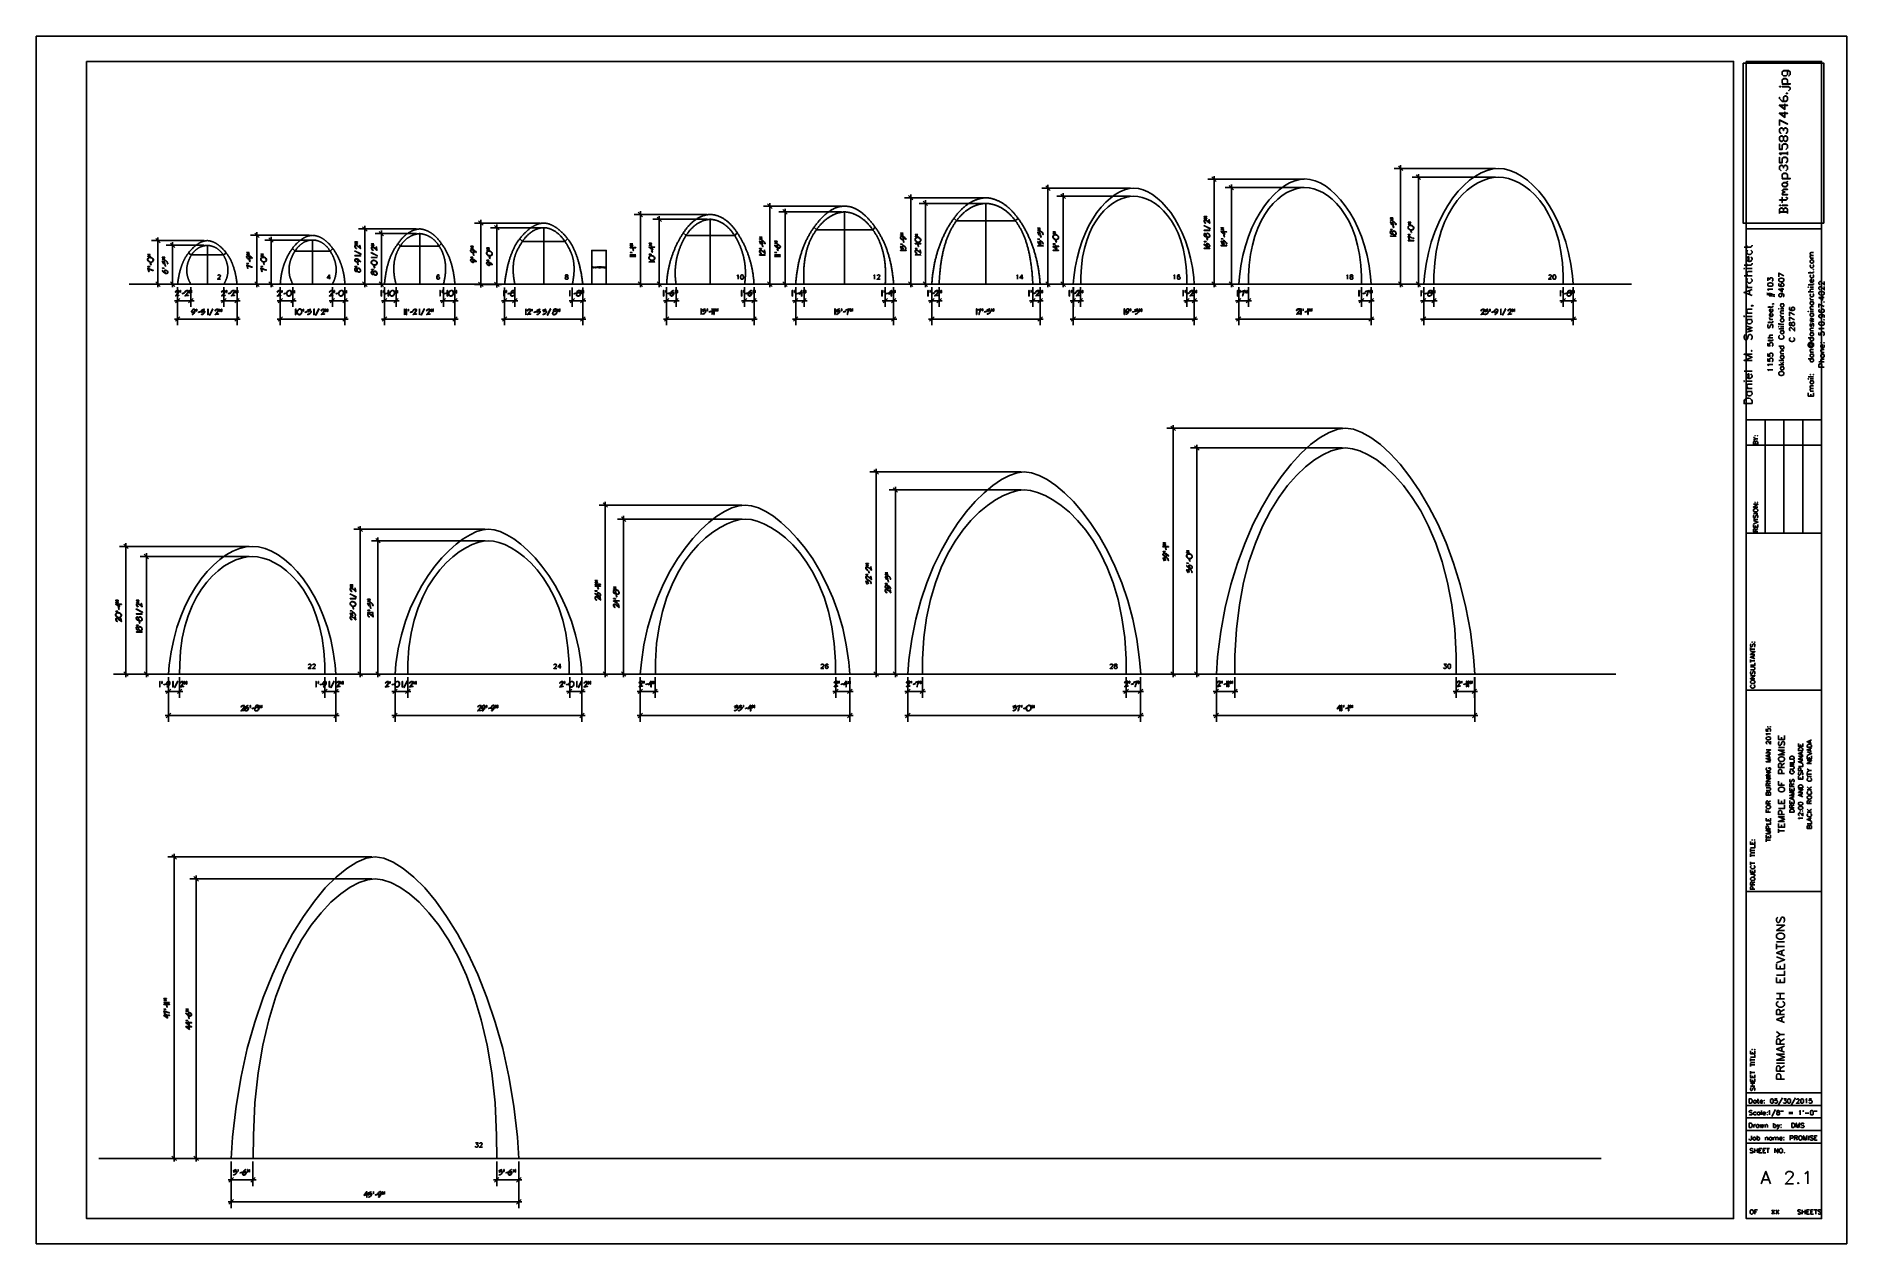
# Model space of a CAD drawing. Extents: x -97.3 to -8.2, y -85.6 to -26.1.
import ezdxf

# ---------------------------------------------------------------- set-up
doc = ezdxf.new("R2010")
doc.units = 0
doc.layers.get('0').update_dxf_attribs({"linetype": 'CONTINUOUS'})
for name, color, linetype in [('ARCHES', 18, 'CONTINUOUS'), ('DIMENSION', 18, 'CONTINUOUS'), ('NONE', 18, 'CONTINUOUS')]:
    doc.layers.add(name, color=color, linetype=linetype)

msp = doc.modelspace()

# ---------------------------------------------------------------- linework, layer by layer
for points in [[(-11.283, -69.748), (-11.246, -69.711), (-11.227, -69.655), (-11.227, -69.581), (-11.246, -69.525), (-11.283, -69.487), (-11.339, -69.487), (-11.377, -69.506), (-11.395, -69.525), (-11.414, -69.562), (-11.451, -69.674), (-11.47, -69.711), (-11.489, -69.73), (-11.526, -69.748), (-11.563, -69.748), (-11.6, -69.711), (-11.619, -69.655), (-11.619, -69.581), (-11.6, -69.525), (-11.563, -69.487)], [(-11.227, -70.14), (-11.619, -70.14), (-11.227, -69.879), (-11.619, -69.879)], [(-11.619, -70.7), (-11.227, -70.7)], [(-11.619, -71.054), (-11.619, -70.793)], [(-11.619, -70.924), (-11.227, -70.924)], [(-11.227, -71.39), (-11.619, -71.241), (-11.227, -71.092)], [(-11.358, -71.334), (-11.358, -71.148)], [(-11.619, -71.726), (-11.227, -71.577), (-11.619, -71.428)], [(-11.227, -71.782), (-11.227, -72.025), (-11.619, -72.025), (-11.619, -71.782)], [(-11.619, -72.342), (-11.227, -72.342), (-11.227, -72.118)], [(-11.433, -72.025), (-11.433, -71.875)], [(-11.227, -72.454), (-11.227, -72.696), (-11.619, -72.696), (-11.619, -72.454)], [(-11.433, -72.696), (-11.433, -72.547)], [(-11.619, -73.237), (-11.227, -73.237)], [(-11.619, -73.498), (-11.227, -73.498)], [(-11.321, -73.629), (-11.283, -73.648), (-11.246, -73.685), (-11.227, -73.722), (-11.227, -73.797), (-11.246, -73.834), (-11.283, -73.872), (-11.321, -73.89), (-11.377, -73.909), (-11.47, -73.909), (-11.526, -73.89), (-11.563, -73.872), (-11.6, -73.834), (-11.619, -73.797), (-11.619, -73.722), (-11.6, -73.685), (-11.563, -73.648), (-11.526, -73.629)], [(-11.433, -73.498), (-11.433, -73.237)], [(-11.227, -74.282), (-11.619, -74.282), (-11.619, -74.114), (-11.6, -74.058), (-11.582, -74.039), (-11.545, -74.021), (-11.507, -74.021), (-11.47, -74.039), (-11.451, -74.058), (-11.433, -74.114), (-11.433, -74.282)], [(-11.227, -74.674), (-11.619, -74.524), (-11.227, -74.375)], [(-11.433, -74.151), (-11.227, -74.021)], [(-11.358, -74.618), (-11.358, -74.431)], [(-11.619, -75.401), (-11.433, -75.252), (-11.619, -75.103)], [(-11.227, -75.737), (-11.619, -75.737), (-11.619, -75.569), (-11.6, -75.513), (-11.582, -75.495), (-11.545, -75.476), (-11.507, -75.476), (-11.47, -75.495), (-11.451, -75.513), (-11.433, -75.569), (-11.433, -75.737)], [(-11.433, -75.252), (-11.227, -75.252)], [(-11.433, -75.607), (-11.227, -75.476)], [(-11.227, -76.129), (-11.619, -75.98), (-11.227, -75.83)], [(-11.227, -76.521), (-11.619, -76.521), (-11.227, -76.371), (-11.619, -76.222), (-11.227, -76.222)], [(-11.619, -76.67), (-11.227, -76.67)], [(-11.358, -76.073), (-11.358, -75.886)], [(-11.227, -77.062), (-11.619, -77.062), (-11.619, -76.894), (-11.6, -76.838), (-11.582, -76.819), (-11.545, -76.801), (-11.507, -76.801), (-11.47, -76.819), (-11.451, -76.838), (-11.433, -76.894), (-11.433, -77.062)], [(-11.227, -77.454), (-11.619, -77.454), (-11.619, -77.286), (-11.6, -77.23), (-11.582, -77.211), (-11.545, -77.192), (-11.489, -77.192), (-11.451, -77.211), (-11.433, -77.23), (-11.414, -77.286), (-11.414, -77.454)], [(-11.433, -76.931), (-11.227, -76.801)], [(-12.016, -79.041), (-11.995, -79.031), (-11.964, -79), (-11.964, -79.217)], [(-11.664, -78.958), (-11.85, -79.29)], [(-11.394, -79), (-11.394, -79.072)], [(-11.311, -79), (-11.311, -79.072)], [(-11.011, -79.093), (-10.824, -79.093)], [(-11.011, -79.155), (-10.824, -79.155)], [(-10.503, -79.041), (-10.482, -79.031), (-10.451, -79), (-10.451, -79.217)], [(-10.306, -79.02), (-10.316, -79.01), (-10.306, -79), (-10.296, -79.01), (-10.296, -79.031), (-10.306, -79.051), (-10.316, -79.062)], [(-10.213, -79.124), (-10.026, -79.124)], [(-9.736, -79), (-9.736, -79.072)], [(-9.653, -79), (-9.653, -79.072)], [(-20.251, -81.357), (-94.235, -81.357)], [(-12.376, -82.609), (-12.143, -81.999), (-11.911, -82.609)], [(-11.157, -82.145), (-11.157, -82.115), (-11.128, -82.057), (-11.099, -82.028), (-11.041, -81.999), (-10.925, -81.999), (-10.867, -82.028), (-10.838, -82.057), (-10.809, -82.115), (-10.809, -82.174), (-10.838, -82.232), (-10.896, -82.319), (-11.186, -82.609), (-10.779, -82.609)], [(-10.228, -82.115), (-10.17, -82.086), (-10.083, -81.999), (-10.083, -82.609)], [(-12.289, -82.406), (-11.998, -82.406)]]:
    msp.add_lwpolyline(points)
for points in [[(-11.227, -70.457), (-11.246, -70.495), (-11.283, -70.532), (-11.321, -70.551), (-11.377, -70.569), (-11.47, -70.569), (-11.526, -70.551), (-11.563, -70.532), (-11.6, -70.495), (-11.619, -70.457), (-11.619, -70.383), (-11.6, -70.345), (-11.563, -70.308), (-11.526, -70.29), (-11.47, -70.271), (-11.377, -70.271), (-11.321, -70.29), (-11.283, -70.308), (-11.246, -70.345), (-11.227, -70.383)], [(-11.56, -79.217), (-11.519, -79.217), (-11.488, -79.207), (-11.477, -79.197), (-11.467, -79.176), (-11.467, -79.145), (-11.477, -79.124), (-11.498, -79.103), (-11.529, -79.093), (-11.571, -79.083), (-11.591, -79.072), (-11.602, -79.051), (-11.602, -79.031), (-11.591, -79.01), (-11.56, -79), (-11.519, -79), (-11.488, -79.01), (-11.477, -79.031), (-11.477, -79.051), (-11.488, -79.072), (-11.508, -79.083), (-11.55, -79.093), (-11.581, -79.103), (-11.602, -79.124), (-11.612, -79.145), (-11.612, -79.176), (-11.602, -79.197), (-11.591, -79.207)], [(-9.871, -79.217), (-9.84, -79.207), (-9.819, -79.176), (-9.809, -79.124), (-9.809, -79.093), (-9.819, -79.041), (-9.84, -79.01), (-9.871, -79), (-9.891, -79), (-9.923, -79.01), (-9.943, -79.041), (-9.954, -79.093), (-9.954, -79.124), (-9.943, -79.176), (-9.923, -79.207), (-9.891, -79.217)], [(-10.547, -82.609), (-10.518, -82.58), (-10.547, -82.551), (-10.576, -82.58)]]:
    msp.add_lwpolyline(points, close=True)
at = {"layer": 'ARCHES'}
for points in [[(-25.31, -32.631), (-25.031, -32.656), (-24.747, -32.728), (-24.459, -32.847), (-24.17, -33.01), (-23.884, -33.217), (-23.603, -33.466), (-23.329, -33.755), (-23.065, -34.084), (-22.815, -34.449), (-22.581, -34.85), (-22.365, -35.286), (-22.17, -35.754), (-22, -36.253), (-21.857, -36.783), (-21.743, -37.34), (-21.662, -37.925), (-21.627, -38.328), (-21.636, -38.328), (-21.654, -38.328), (-21.679, -38.328), (-21.711, -38.328), (-21.748, -38.328), (-21.789, -38.328), (-21.833, -38.328), (-21.878, -38.328), (-21.923, -38.328), (-21.967, -38.328), (-22.008, -38.328), (-22.045, -38.328), (-22.077, -38.328), (-22.102, -38.328), (-22.12, -38.328), (-22.129, -38.328), (-22.13, -37.896), (-22.166, -37.285), (-22.24, -36.718), (-22.347, -36.195), (-22.486, -35.715), (-22.652, -35.278), (-22.842, -34.882), (-23.053, -34.527), (-23.281, -34.212), (-23.523, -33.937), (-23.775, -33.701), (-24.033, -33.502), (-24.296, -33.342), (-24.558, -33.218), (-24.816, -33.131), (-25.068, -33.079), (-25.31, -33.062), (-25.551, -33.079), (-25.803, -33.131), (-26.062, -33.218), (-26.324, -33.342), (-26.586, -33.502), (-26.845, -33.701), (-27.097, -33.937), (-27.338, -34.212), (-27.566, -34.527), (-27.777, -34.882), (-27.967, -35.278), (-28.133, -35.715), (-28.272, -36.195), (-28.38, -36.718), (-28.453, -37.285), (-28.489, -37.896), (-28.491, -38.328), (-28.5, -38.328), (-28.517, -38.328), (-28.543, -38.328), (-28.575, -38.328), (-28.612, -38.328), (-28.653, -38.328), (-28.697, -38.328), (-28.742, -38.328), (-28.787, -38.328), (-28.83, -38.328), (-28.871, -38.328), (-28.909, -38.328), (-28.941, -38.328), (-28.966, -38.328), (-28.984, -38.328), (-28.992, -38.328), (-28.958, -37.925), (-28.877, -37.34), (-28.763, -36.783), (-28.619, -36.253), (-28.449, -35.754), (-28.255, -35.286), (-28.039, -34.85), (-27.805, -34.449), (-27.554, -34.084), (-27.291, -33.755), (-27.017, -33.466), (-26.736, -33.217), (-26.449, -33.01), (-26.161, -32.847), (-25.873, -32.728), (-25.588, -32.656)], [(-43.268, -33.601), (-43.043, -33.622), (-42.813, -33.682), (-42.58, -33.78), (-42.347, -33.916), (-42.115, -34.088), (-41.887, -34.294), (-41.666, -34.534), (-41.452, -34.806), (-41.25, -35.109), (-41.06, -35.442), (-40.886, -35.804), (-40.729, -36.192), (-40.591, -36.607), (-40.475, -37.046), (-40.383, -37.509), (-40.317, -37.994), (-40.289, -38.328), (-40.295, -38.328), (-40.308, -38.328), (-40.327, -38.328), (-40.35, -38.328), (-40.378, -38.328), (-40.408, -38.328), (-40.44, -38.328), (-40.473, -38.328), (-40.506, -38.328), (-40.538, -38.328), (-40.568, -38.328), (-40.595, -38.328), (-40.619, -38.328), (-40.637, -38.328), (-40.65, -38.328), (-40.657, -38.328), (-40.658, -37.973), (-40.687, -37.471), (-40.748, -37.005), (-40.836, -36.576), (-40.95, -36.181), (-41.086, -35.822), (-41.243, -35.496), (-41.416, -35.204), (-41.603, -34.946), (-41.801, -34.72), (-42.008, -34.526), (-42.22, -34.363), (-42.436, -34.231), (-42.651, -34.129), (-42.863, -34.057), (-43.07, -34.015), (-43.268, -34.001), (-43.467, -34.015), (-43.673, -34.057), (-43.886, -34.129), (-44.101, -34.231), (-44.316, -34.363), (-44.529, -34.526), (-44.736, -34.72), (-44.934, -34.946), (-45.121, -35.204), (-45.294, -35.496), (-45.45, -35.822), (-45.587, -36.181), (-45.7, -36.576), (-45.789, -37.005), (-45.849, -37.471), (-45.879, -37.973), (-45.88, -38.328), (-45.886, -38.328), (-45.899, -38.328), (-45.918, -38.328), (-45.941, -38.328), (-45.969, -38.328), (-45.999, -38.328), (-46.031, -38.328), (-46.064, -38.328), (-46.097, -38.328), (-46.129, -38.328), (-46.159, -38.328), (-46.186, -38.328), (-46.21, -38.328), (-46.228, -38.328), (-46.241, -38.328), (-46.248, -38.328), (-46.22, -37.994), (-46.154, -37.509), (-46.062, -37.046), (-45.946, -36.607), (-45.808, -36.192), (-45.651, -35.804), (-45.476, -35.442), (-45.287, -35.109), (-45.084, -34.806), (-44.871, -34.534), (-44.65, -34.294), (-44.422, -34.088), (-44.19, -33.916), (-43.957, -33.78), (-43.724, -33.682), (-43.494, -33.622)], [(-34.841, -33.149), (-34.594, -33.171), (-34.342, -33.237), (-34.087, -33.345), (-33.832, -33.493), (-33.578, -33.682), (-33.329, -33.908), (-33.087, -34.171), (-32.853, -34.469), (-32.632, -34.801), (-32.424, -35.166), (-32.233, -35.562), (-32.061, -35.988), (-31.91, -36.442), (-31.783, -36.923), (-31.682, -37.43), (-31.61, -37.961), (-31.58, -38.328), (-31.588, -38.328), (-31.605, -38.328), (-31.63, -38.328), (-31.66, -38.328), (-31.696, -38.328), (-31.736, -38.328), (-31.778, -38.328), (-31.821, -38.328), (-31.864, -38.328), (-31.906, -38.328), (-31.946, -38.328), (-31.981, -38.328), (-32.012, -38.328), (-32.036, -38.328), (-32.053, -38.328), (-32.062, -38.328), (-32.063, -37.938), (-32.094, -37.386), (-32.159, -36.873), (-32.253, -36.401), (-32.374, -35.967), (-32.519, -35.572), (-32.685, -35.214), (-32.869, -34.893), (-33.068, -34.608), (-33.28, -34.36), (-33.5, -34.146), (-33.726, -33.967), (-33.955, -33.822), (-34.184, -33.711), (-34.41, -33.631), (-34.63, -33.585), (-34.841, -33.569), (-35.052, -33.585), (-35.272, -33.631), (-35.498, -33.711), (-35.727, -33.822), (-35.956, -33.967), (-36.182, -34.146), (-36.402, -34.36), (-36.613, -34.608), (-36.812, -34.893), (-36.996, -35.214), (-37.162, -35.572), (-37.307, -35.967), (-37.429, -36.401), (-37.523, -36.873), (-37.587, -37.386), (-37.618, -37.938), (-37.62, -38.328), (-37.628, -38.328), (-37.645, -38.328), (-37.669, -38.328), (-37.7, -38.328), (-37.736, -38.328), (-37.775, -38.328), (-37.817, -38.328), (-37.861, -38.328), (-37.904, -38.328), (-37.946, -38.328), (-37.985, -38.328), (-38.021, -38.328), (-38.052, -38.328), (-38.076, -38.328), (-38.093, -38.328), (-38.101, -38.328), (-38.071, -37.961), (-37.999, -37.43), (-37.898, -36.923), (-37.771, -36.442), (-37.62, -35.988), (-37.448, -35.562), (-37.257, -35.166), (-37.05, -34.801), (-36.828, -34.469), (-36.595, -34.171), (-36.352, -33.908), (-36.103, -33.682), (-35.85, -33.493), (-35.594, -33.345), (-35.339, -33.237), (-35.087, -33.171)], [(-32.841, -45.418), (-32.456, -45.47), (-32.036, -45.624), (-31.589, -45.876), (-31.122, -46.224), (-30.643, -46.664), (-30.157, -47.192), (-29.673, -47.807), (-29.197, -48.503), (-28.737, -49.28), (-28.3, -50.132), (-27.891, -51.057), (-27.52, -52.052), (-27.192, -53.113), (-26.916, -54.238), (-26.697, -55.422), (-26.543, -56.663), (-26.481, -57.521), (-26.496, -57.521), (-26.528, -57.521), (-26.575, -57.521), (-26.633, -57.521), (-26.7, -57.521), (-26.775, -57.521), (-26.854, -57.521), (-26.936, -57.521), (-27.017, -57.521), (-27.097, -57.521), (-27.171, -57.521), (-27.239, -57.521), (-27.297, -57.521), (-27.343, -57.521), (-27.375, -57.521), (-27.391, -57.521), (-27.396, -56.607), (-27.468, -55.316), (-27.612, -54.118), (-27.821, -53.013), (-28.086, -51.998), (-28.4, -51.073), (-28.754, -50.236), (-29.142, -49.486), (-29.555, -48.821), (-29.986, -48.239), (-30.427, -47.74), (-30.869, -47.321), (-31.306, -46.982), (-31.73, -46.721), (-32.132, -46.536), (-32.505, -46.426), (-32.841, -46.39), (-33.178, -46.426), (-33.551, -46.536), (-33.953, -46.721), (-34.376, -46.982), (-34.813, -47.321), (-35.256, -47.74), (-35.697, -48.239), (-36.128, -48.821), (-36.541, -49.486), (-36.929, -50.236), (-37.283, -51.073), (-37.597, -51.998), (-37.862, -53.013), (-38.071, -54.118), (-38.215, -55.316), (-38.287, -56.607), (-38.292, -57.521), (-38.308, -57.521), (-38.34, -57.521), (-38.386, -57.521), (-38.444, -57.521), (-38.512, -57.521), (-38.586, -57.521), (-38.665, -57.521), (-38.747, -57.521), (-38.829, -57.521), (-38.908, -57.521), (-38.983, -57.521), (-39.05, -57.521), (-39.108, -57.521), (-39.154, -57.521), (-39.186, -57.521), (-39.202, -57.521), (-39.14, -56.663), (-38.986, -55.422), (-38.767, -54.238), (-38.49, -53.113), (-38.163, -52.052), (-37.791, -51.057), (-37.383, -50.132), (-36.946, -49.28), (-36.485, -48.503), (-36.01, -47.807), (-35.526, -47.192), (-35.04, -46.664), (-34.561, -46.224), (-34.094, -45.876), (-33.647, -45.624), (-33.227, -45.47)], [(-48.661, -47.572), (-48.313, -47.615), (-47.935, -47.741), (-47.532, -47.949), (-47.111, -48.234), (-46.679, -48.596), (-46.242, -49.03), (-45.805, -49.535), (-45.376, -50.108), (-44.962, -50.746), (-44.567, -51.447), (-44.199, -52.207), (-43.865, -53.025), (-43.569, -53.898), (-43.32, -54.822), (-43.122, -55.796), (-42.984, -56.816), (-42.928, -57.521), (-42.94, -57.521), (-42.965, -57.521), (-43.002, -57.521), (-43.048, -57.521), (-43.101, -57.521), (-43.16, -57.521), (-43.222, -57.521), (-43.287, -57.521), (-43.351, -57.521), (-43.414, -57.521), (-43.473, -57.521), (-43.526, -57.521), (-43.572, -57.521), (-43.608, -57.521), (-43.634, -57.521), (-43.646, -57.521), (-43.651, -56.777), (-43.717, -55.725), (-43.85, -54.75), (-44.042, -53.85), (-44.285, -53.024), (-44.574, -52.271), (-44.9, -51.59), (-45.257, -50.979), (-45.637, -50.437), (-46.034, -49.963), (-46.439, -49.557), (-46.847, -49.216), (-47.249, -48.94), (-47.638, -48.727), (-48.008, -48.576), (-48.352, -48.487), (-48.661, -48.457), (-48.97, -48.487), (-49.314, -48.576), (-49.684, -48.727), (-50.073, -48.94), (-50.475, -49.216), (-50.883, -49.557), (-51.288, -49.963), (-51.685, -50.437), (-52.065, -50.979), (-52.422, -51.59), (-52.748, -52.271), (-53.037, -53.024), (-53.28, -53.85), (-53.472, -54.75), (-53.605, -55.725), (-53.671, -56.777), (-53.676, -57.521), (-53.688, -57.521), (-53.714, -57.521), (-53.75, -57.521), (-53.796, -57.521), (-53.849, -57.521), (-53.908, -57.521), (-53.971, -57.521), (-54.035, -57.521), (-54.1, -57.521), (-54.162, -57.521), (-54.221, -57.521), (-54.274, -57.521), (-54.32, -57.521), (-54.357, -57.521), (-54.382, -57.521), (-54.394, -57.521), (-54.338, -56.816), (-54.2, -55.796), (-54.002, -54.822), (-53.753, -53.898), (-53.458, -53.025), (-53.123, -52.207), (-52.755, -51.447), (-52.36, -50.746), (-51.946, -50.108), (-51.517, -49.535), (-51.08, -49.03), (-50.643, -48.596), (-50.211, -48.234), (-49.79, -47.949), (-49.387, -47.741), (-49.009, -47.615)], [(-62.408, -49.198), (-62.095, -49.234), (-61.754, -49.34), (-61.392, -49.513), (-61.013, -49.752), (-60.624, -50.055), (-60.231, -50.418), (-59.838, -50.841), (-59.452, -51.32), (-59.079, -51.854), (-58.724, -52.44), (-58.393, -53.076), (-58.092, -53.76), (-57.826, -54.49), (-57.601, -55.263), (-57.424, -56.078), (-57.299, -56.931), (-57.249, -57.521), (-57.261, -57.521), (-57.286, -57.521), (-57.321, -57.521), (-57.366, -57.521), (-57.418, -57.521), (-57.476, -57.521), (-57.537, -57.521), (-57.601, -57.521), (-57.664, -57.521), (-57.725, -57.521), (-57.783, -57.521), (-57.835, -57.521), (-57.88, -57.521), (-57.916, -57.521), (-57.941, -57.521), (-57.953, -57.521), (-57.957, -56.895), (-58.016, -56.01), (-58.133, -55.189), (-58.303, -54.432), (-58.518, -53.736), (-58.774, -53.103), (-59.062, -52.529), (-59.378, -52.015), (-59.714, -51.559), (-60.065, -51.16), (-60.424, -50.818), (-60.784, -50.531), (-61.14, -50.299), (-61.484, -50.12), (-61.812, -49.993), (-62.115, -49.918), (-62.389, -49.893), (-62.663, -49.918), (-62.966, -49.993), (-63.294, -50.12), (-63.638, -50.299), (-63.994, -50.531), (-64.354, -50.818), (-64.713, -51.16), (-65.064, -51.559), (-65.4, -52.015), (-65.715, -52.529), (-66.004, -53.103), (-66.26, -53.736), (-66.475, -54.432), (-66.645, -55.189), (-66.762, -56.01), (-66.821, -56.895), (-66.825, -57.521), (-66.838, -57.521), (-66.864, -57.521), (-66.902, -57.521), (-66.949, -57.521), (-67.004, -57.521), (-67.065, -57.521), (-67.129, -57.521), (-67.196, -57.521), (-67.263, -57.521), (-67.327, -57.521), (-67.388, -57.521), (-67.443, -57.521), (-67.49, -57.521), (-67.528, -57.521), (-67.554, -57.521), (-67.567, -57.521), (-67.516, -56.931), (-67.392, -56.078), (-67.214, -55.263), (-66.99, -54.49), (-66.724, -53.76), (-66.423, -53.076), (-66.092, -52.44), (-65.737, -51.854), (-65.363, -51.32), (-64.977, -50.841), (-64.585, -50.418), (-64.191, -50.055), (-63.802, -49.752), (-63.424, -49.513), (-63.061, -49.34), (-62.721, -49.234)], [(-75.044, -50.388), (-74.765, -50.419), (-74.461, -50.509), (-74.138, -50.658), (-73.8, -50.863), (-73.453, -51.122), (-73.102, -51.434), (-72.752, -51.796), (-72.408, -52.207), (-72.075, -52.664), (-71.758, -53.166), (-71.463, -53.711), (-71.194, -54.298), (-70.957, -54.923), (-70.757, -55.586), (-70.599, -56.284), (-70.487, -57.016), (-70.442, -57.521), (-70.453, -57.521), (-70.475, -57.521), (-70.507, -57.521), (-70.548, -57.521), (-70.595, -57.521), (-70.646, -57.521), (-70.701, -57.521), (-70.758, -57.521), (-70.814, -57.521), (-70.869, -57.521), (-70.921, -57.521), (-70.968, -57.521), (-71.008, -57.521), (-71.04, -57.521), (-71.063, -57.521), (-71.073, -57.521), (-71.077, -56.982), (-71.13, -56.22), (-71.235, -55.513), (-71.387, -54.861), (-71.58, -54.263), (-71.808, -53.717), (-72.067, -53.223), (-72.349, -52.78), (-72.65, -52.388), (-72.964, -52.045), (-73.285, -51.75), (-73.608, -51.503), (-73.926, -51.303), (-74.234, -51.149), (-74.527, -51.04), (-74.799, -50.975), (-75.044, -50.954), (-75.289, -50.975), (-75.561, -51.04), (-75.854, -51.149), (-76.162, -51.303), (-76.481, -51.503), (-76.803, -51.75), (-77.124, -52.045), (-77.438, -52.388), (-77.739, -52.78), (-78.022, -53.223), (-78.28, -53.717), (-78.509, -54.263), (-78.702, -54.861), (-78.853, -55.513), (-78.958, -56.22), (-79.011, -56.982), (-79.015, -57.521), (-79.026, -57.521), (-79.048, -57.521), (-79.08, -57.521), (-79.12, -57.521), (-79.167, -57.521), (-79.219, -57.521), (-79.274, -57.521), (-79.33, -57.521), (-79.387, -57.521), (-79.442, -57.521), (-79.494, -57.521), (-79.54, -57.521), (-79.581, -57.521), (-79.613, -57.521), (-79.635, -57.521), (-79.646, -57.521), (-79.601, -57.016), (-79.49, -56.284), (-79.331, -55.586), (-79.131, -54.923), (-78.894, -54.298), (-78.625, -53.711), (-78.33, -53.166), (-78.013, -52.664), (-77.68, -52.207), (-77.336, -51.796), (-76.986, -51.434), (-76.635, -51.122), (-76.288, -50.863), (-75.95, -50.658), (-75.627, -50.509), (-75.323, -50.419)], [(-86.677, -51.235), (-86.365, -51.262), (-86.047, -51.342), (-85.724, -51.473), (-85.401, -51.653), (-85.08, -51.882), (-84.765, -52.156), (-84.459, -52.475), (-84.164, -52.837), (-83.883, -53.24), (-83.621, -53.683), (-83.379, -54.164), (-83.161, -54.68), (-82.971, -55.231), (-82.81, -55.816), (-82.683, -56.431), (-82.592, -57.076), (-82.553, -57.521), (-82.563, -57.521), (-82.582, -57.521), (-82.61, -57.521), (-82.645, -57.521), (-82.686, -57.521), (-82.731, -57.521), (-82.779, -57.521), (-82.828, -57.521), (-82.878, -57.521), (-82.925, -57.521), (-82.971, -57.521), (-83.011, -57.521), (-83.046, -57.521), (-83.074, -57.521), (-83.094, -57.521), (-83.103, -57.521), (-83.105, -57.046), (-83.148, -56.374), (-83.234, -55.751), (-83.359, -55.176), (-83.521, -54.648), (-83.713, -54.167), (-83.932, -53.731), (-84.174, -53.341), (-84.434, -52.995), (-84.709, -52.692), (-84.994, -52.432), (-85.284, -52.215), (-85.576, -52.038), (-85.866, -51.902), (-86.149, -51.806), (-86.42, -51.749), (-86.677, -51.73), (-86.933, -51.749), (-87.205, -51.806), (-87.487, -51.902), (-87.777, -52.038), (-88.069, -52.215), (-88.36, -52.432), (-88.644, -52.692), (-88.919, -52.995), (-89.179, -53.341), (-89.421, -53.731), (-89.641, -54.167), (-89.833, -54.648), (-89.994, -55.176), (-90.12, -55.751), (-90.206, -56.374), (-90.248, -57.046), (-90.25, -57.521), (-90.26, -57.521), (-90.279, -57.521), (-90.307, -57.521), (-90.342, -57.521), (-90.383, -57.521), (-90.428, -57.521), (-90.476, -57.521), (-90.526, -57.521), (-90.575, -57.521), (-90.623, -57.521), (-90.668, -57.521), (-90.709, -57.521), (-90.744, -57.521), (-90.772, -57.521), (-90.792, -57.521), (-90.801, -57.521), (-90.763, -57.076), (-90.672, -56.431), (-90.544, -55.816), (-90.384, -55.231), (-90.193, -54.68), (-89.975, -54.164), (-89.734, -53.683), (-89.471, -53.24), (-89.191, -52.837), (-88.896, -52.475), (-88.589, -52.156), (-88.274, -51.882), (-87.953, -51.653), (-87.63, -51.473), (-87.308, -51.342), (-86.989, -51.262)], [(-80.63, -66.522), (-80.2, -66.586), (-79.733, -66.774), (-79.236, -67.083), (-78.716, -67.509), (-78.182, -68.048), (-77.642, -68.696), (-77.103, -69.449), (-76.573, -70.304), (-76.061, -71.255), (-75.574, -72.3), (-75.119, -73.434), (-74.706, -74.653), (-74.341, -75.954), (-74.033, -77.332), (-73.789, -78.784), (-73.618, -80.306), (-73.549, -81.357), (-73.568, -81.357), (-73.606, -81.357), (-73.661, -81.357), (-73.731, -81.357), (-73.811, -81.357), (-73.9, -81.357), (-73.995, -81.357), (-74.093, -81.357), (-74.19, -81.357), (-74.285, -81.357), (-74.374, -81.357), (-74.455, -81.357), (-74.524, -81.357), (-74.579, -81.357), (-74.617, -81.357), (-74.636, -81.357), (-74.641, -80.227), (-74.72, -78.63), (-74.878, -77.15), (-75.106, -75.783), (-75.397, -74.529), (-75.742, -73.386), (-76.132, -72.351), (-76.559, -71.424), (-77.013, -70.601), (-77.487, -69.882), (-77.972, -69.265), (-78.46, -68.748), (-78.94, -68.328), (-79.407, -68.005), (-79.849, -67.777), (-80.26, -67.641), (-80.63, -67.596), (-81, -67.641), (-81.411, -67.777), (-81.853, -68.005), (-82.319, -68.328), (-82.8, -68.748), (-83.287, -69.265), (-83.772, -69.882), (-84.246, -70.601), (-84.701, -71.424), (-85.128, -72.351), (-85.518, -73.386), (-85.862, -74.529), (-86.154, -75.783), (-86.382, -77.15), (-86.54, -78.63), (-86.619, -80.227), (-86.624, -81.357), (-86.643, -81.357), (-86.681, -81.357), (-86.736, -81.357), (-86.805, -81.357), (-86.886, -81.357), (-86.975, -81.357), (-87.07, -81.357), (-87.167, -81.357), (-87.265, -81.357), (-87.36, -81.357), (-87.449, -81.357), (-87.529, -81.357), (-87.599, -81.357), (-87.654, -81.357), (-87.692, -81.357), (-87.711, -81.357), (-87.642, -80.306), (-87.47, -78.784), (-87.227, -77.332), (-86.919, -75.954), (-86.554, -74.653), (-86.14, -73.434), (-85.686, -72.3), (-85.199, -71.255), (-84.687, -70.304), (-84.157, -69.449), (-83.618, -68.696), (-83.078, -68.048), (-82.544, -67.509), (-82.024, -67.083), (-81.527, -66.774), (-81.059, -66.586)]]:
    msp.add_lwpolyline(points, close=True, dxfattribs=at)
at = {"layer": 'DIMENSION'}
for points in [[(-25.465, -32.631), (-30.441, -32.631)], [(-30.022, -32.741), (-30.241, -32.522)], [(-30.132, -32.631), (-30.132, -32.476)], [(-30.132, -38.328), (-30.132, -32.631)], [(-29.145, -33.171), (-29.364, -32.952)], [(-29.255, -33.062), (-29.255, -32.907)], [(-43.423, -33.601), (-47.802, -33.601)], [(-47.383, -33.711), (-47.602, -33.492)], [(-47.493, -33.446), (-47.493, -33.601)], [(-47.493, -33.601), (-47.493, -38.328)], [(-46.745, -33.846), (-46.745, -34.001)], [(-34.872, -33.16), (-39.625, -33.16)], [(-39.206, -33.269), (-39.425, -33.05)], [(-39.315, -33.005), (-39.315, -33.16)], [(-39.315, -33.16), (-39.315, -38.328)], [(-34.89, -33.577), (-38.773, -33.577)], [(-38.354, -33.686), (-38.573, -33.467)], [(-38.464, -33.422), (-38.464, -33.577)], [(-38.464, -33.577), (-38.464, -38.328)], [(-25.465, -33.062), (-29.564, -33.062)], [(-29.255, -38.328), (-29.255, -33.062)], [(-67.562, -34.742), (-67.562, -34.896)], [(-57.661, -34.49), (-61.5, -34.49)], [(-61.081, -34.599), (-61.3, -34.38)], [(-61.19, -34.335), (-61.19, -34.49)], [(-61.19, -34.49), (-61.19, -38.328)], [(-57.661, -34.768), (-60.752, -34.768)], [(-60.333, -34.877), (-60.552, -34.658)], [(-60.442, -34.613), (-60.442, -34.768)], [(-60.442, -34.768), (-60.442, -38.328)], [(-50.702, -34.071), (-54.561, -34.071)], [(-54.142, -34.18), (-54.361, -33.961)], [(-54.251, -34.071), (-54.251, -33.916)], [(-54.251, -38.328), (-54.251, -34.071)], [(-50.702, -34.353), (-53.839, -34.353)], [(-53.42, -34.462), (-53.638, -34.243)], [(-53.529, -34.198), (-53.529, -34.353)], [(-53.529, -34.353), (-53.529, -38.328)], [(-43.423, -34.001), (-47.054, -34.001)], [(-46.635, -34.11), (-46.854, -33.891)], [(-46.745, -34.001), (-46.745, -38.328)], [(-78.584, -35.608), (-81.441, -35.608)], [(-81.022, -35.717), (-81.24, -35.498)], [(-81.131, -35.608), (-81.131, -35.453)], [(-81.131, -38.328), (-81.131, -35.608)], [(-72.492, -35.318), (-75.728, -35.318)], [(-75.309, -35.427), (-75.527, -35.208)], [(-75.418, -35.163), (-75.418, -35.318)], [(-75.418, -35.318), (-75.418, -38.339)], [(-72.475, -35.55), (-74.94, -35.55)], [(-74.521, -35.659), (-74.74, -35.441)], [(-74.63, -35.395), (-74.63, -35.55)], [(-74.63, -35.55), (-74.63, -38.339)], [(-64.273, -34.896), (-67.872, -34.896)], [(-67.453, -35.006), (-67.672, -34.787)], [(-67.562, -34.896), (-67.562, -38.328)], [(-64.275, -35.133), (-66.943, -35.133)], [(-66.524, -35.243), (-66.743, -35.024)], [(-66.633, -34.978), (-66.633, -35.133)], [(-66.633, -35.133), (-66.633, -38.328)], [(-89.04, -36.183), (-91.63, -36.183)], [(-91.211, -36.292), (-91.43, -36.073)], [(-91.321, -36.028), (-91.321, -36.183)], [(-91.321, -36.183), (-91.321, -38.328)], [(-89.04, -36.415), (-90.908, -36.415)], [(-90.489, -36.524), (-90.708, -36.306)], [(-90.598, -36.415), (-90.598, -36.26)], [(-90.598, -38.329), (-90.598, -36.415)], [(-83.858, -35.924), (-86.755, -35.924)], [(-86.336, -36.033), (-86.555, -35.814)], [(-86.445, -35.769), (-86.445, -35.924)], [(-86.445, -35.924), (-86.445, -38.328)], [(-83.858, -36.156), (-86.058, -36.156)], [(-85.639, -36.265), (-85.858, -36.046)], [(-85.749, -36.156), (-85.749, -36.001)], [(-85.749, -38.328), (-85.749, -36.156)], [(-78.584, -35.84), (-80.628, -35.84)], [(-80.209, -35.949), (-80.427, -35.73)], [(-80.318, -35.84), (-80.318, -35.685)], [(-80.318, -38.328), (-80.318, -35.84)], [(-90.503, -38.328), (-91.63, -38.328)], [(-91.43, -38.219), (-91.211, -38.438)], [(-91.321, -38.328), (-91.321, -38.483)], [(-90.503, -38.329), (-90.908, -38.329)], [(-90.708, -38.219), (-90.489, -38.438)], [(-90.598, -38.483), (-90.598, -38.329)], [(-85.451, -38.328), (-86.755, -38.328)], [(-86.555, -38.219), (-86.336, -38.438)], [(-86.445, -38.328), (-86.445, -38.483)], [(-85.451, -38.328), (-86.058, -38.328)], [(-85.858, -38.219), (-85.639, -38.438)], [(-85.749, -38.483), (-85.749, -38.328)], [(-80.318, -38.328), (-81.441, -38.328)], [(-81.24, -38.219), (-81.022, -38.438)], [(-81.131, -38.483), (-81.131, -38.328)], [(-80.318, -38.328), (-80.628, -38.328)], [(-80.427, -38.219), (-80.209, -38.438)], [(-80.318, -38.483), (-80.318, -38.328)], [(-75.527, -38.23), (-75.309, -38.448)], [(-74.74, -38.23), (-74.521, -38.448)], [(-66.426, -38.328), (-67.872, -38.328)], [(-67.672, -38.219), (-67.453, -38.438)], [(-67.562, -38.328), (-67.562, -38.483)], [(-66.426, -38.328), (-66.943, -38.328)], [(-66.743, -38.219), (-66.524, -38.438)], [(-66.633, -38.328), (-66.633, -38.483)], [(-60.071, -38.328), (-61.5, -38.328)], [(-61.3, -38.219), (-61.081, -38.438)], [(-61.19, -38.328), (-61.19, -38.483)], [(-60.071, -38.328), (-60.752, -38.328)], [(-60.552, -38.219), (-60.333, -38.438)], [(-60.442, -38.328), (-60.442, -38.483)], [(-53.37, -38.328), (-54.561, -38.328)], [(-54.361, -38.219), (-54.142, -38.438)], [(-54.251, -38.483), (-54.251, -38.328)], [(-53.37, -38.328), (-53.839, -38.328)], [(-53.638, -38.219), (-53.42, -38.438)], [(-53.529, -38.328), (-53.529, -38.483)], [(-46.402, -38.328), (-47.802, -38.328)], [(-47.602, -38.219), (-47.383, -38.438)], [(-47.493, -38.328), (-47.493, -38.483)], [(-46.402, -38.328), (-47.054, -38.328)], [(-46.854, -38.219), (-46.635, -38.438)], [(-46.745, -38.328), (-46.745, -38.483)], [(-38.256, -38.328), (-39.625, -38.328)], [(-39.425, -38.219), (-39.206, -38.438)], [(-39.315, -38.328), (-39.315, -38.483)], [(-38.256, -38.328), (-38.773, -38.328)], [(-38.573, -38.219), (-38.354, -38.438)], [(-38.464, -38.328), (-38.464, -38.483)], [(-29.147, -38.328), (-30.441, -38.328)], [(-30.241, -38.219), (-30.022, -38.438)], [(-30.132, -38.483), (-30.132, -38.328)], [(-29.147, -38.328), (-29.564, -38.328)], [(-29.364, -38.219), (-29.145, -38.438)], [(-29.255, -38.483), (-29.255, -38.328)], [(-90.503, -39.141), (-90.349, -39.141)], [(-90.239, -39.032), (-90.458, -39.251)], [(-90.349, -38.483), (-90.349, -40.354)], [(-90.349, -38.483), (-90.349, -39.451)], [(-90.349, -39.141), (-89.697, -39.141)], [(-89.806, -39.251), (-89.587, -39.032)], [(-89.697, -38.483), (-89.697, -39.451)], [(-89.697, -39.141), (-89.542, -39.141)], [(-88.228, -39.141), (-88.073, -39.141)], [(-87.964, -39.032), (-88.183, -39.251)], [(-88.073, -38.483), (-88.073, -39.451)], [(-88.073, -39.141), (-87.421, -39.141)], [(-87.531, -39.251), (-87.312, -39.032)], [(-87.421, -38.483), (-87.421, -40.354)], [(-87.421, -38.483), (-87.421, -39.451)], [(-87.421, -39.141), (-87.267, -39.141)], [(-85.451, -39.141), (-85.296, -39.141)], [(-85.187, -39.032), (-85.406, -39.251)], [(-85.296, -38.483), (-85.296, -40.354)], [(-85.296, -38.483), (-85.296, -39.451)], [(-85.296, -39.141), (-84.669, -39.141)], [(-84.779, -39.251), (-84.56, -39.032)], [(-84.669, -38.483), (-84.669, -39.451)], [(-84.669, -39.141), (-84.514, -39.141)], [(-82.885, -39.141), (-82.73, -39.141)], [(-82.62, -39.032), (-82.839, -39.251)], [(-82.73, -38.483), (-82.73, -39.451)], [(-82.73, -39.141), (-82.111, -39.141)], [(-82.22, -39.251), (-82.001, -39.032)], [(-82.111, -38.483), (-82.111, -40.354)], [(-82.111, -38.483), (-82.111, -39.451)], [(-82.111, -39.141), (-81.956, -39.141)], [(-80.318, -39.141), (-80.163, -39.141)], [(-80.054, -39.032), (-80.273, -39.251)], [(-80.163, -38.483), (-80.163, -40.354)], [(-80.163, -38.483), (-80.163, -39.451)], [(-80.163, -39.141), (-79.596, -39.141)], [(-79.705, -39.251), (-79.486, -39.032)], [(-79.596, -38.483), (-79.596, -39.451)], [(-79.596, -39.141), (-79.441, -39.141)], [(-77.418, -39.141), (-77.264, -39.141)], [(-77.154, -39.032), (-77.373, -39.251)], [(-77.264, -38.483), (-77.264, -39.451)], [(-77.264, -39.141), (-76.696, -39.141)], [(-76.806, -39.251), (-76.587, -39.032)], [(-76.696, -38.483), (-76.696, -40.354)], [(-76.696, -38.483), (-76.696, -39.451)], [(-76.696, -39.141), (-76.541, -39.141)], [(-74.406, -38.339), (-75.728, -38.339)], [(-75.418, -38.339), (-75.418, -38.494)], [(-74.406, -38.339), (-74.94, -38.339)], [(-74.63, -38.339), (-74.63, -38.494)], [(-74.406, -39.141), (-74.251, -39.141)], [(-74.142, -39.032), (-74.361, -39.251)], [(-74.251, -38.494), (-74.251, -40.354)], [(-74.251, -38.494), (-74.251, -39.451)], [(-74.251, -39.141), (-73.746, -39.141)], [(-73.855, -39.251), (-73.636, -39.032)], [(-73.746, -38.483), (-73.746, -39.451)], [(-73.746, -39.141), (-73.591, -39.141)], [(-71.07, -39.141), (-70.915, -39.141)], [(-70.805, -39.032), (-71.024, -39.251)], [(-70.915, -38.494), (-70.915, -39.451)], [(-70.915, -39.141), (-70.399, -39.141)], [(-70.508, -39.251), (-70.29, -39.032)], [(-70.399, -38.494), (-70.399, -40.354)], [(-70.399, -38.494), (-70.399, -39.451)], [(-70.399, -39.141), (-70.244, -39.141)], [(-66.271, -39.141), (-66.426, -39.141)], [(-66.162, -39.032), (-66.38, -39.251)], [(-66.271, -38.483), (-66.271, -40.354)], [(-66.271, -38.483), (-66.271, -39.451)], [(-65.807, -39.141), (-66.271, -39.141)], [(-65.916, -39.251), (-65.697, -39.032)], [(-65.807, -38.483), (-65.807, -39.451)], [(-65.652, -39.141), (-65.807, -39.141)], [(-62.588, -39.141), (-62.433, -39.141)], [(-62.324, -39.032), (-62.543, -39.251)], [(-62.433, -38.483), (-62.433, -39.451)], [(-62.433, -39.141), (-61.969, -39.141)], [(-62.078, -39.251), (-61.859, -39.032)], [(-61.969, -38.483), (-61.969, -40.354)], [(-61.969, -38.483), (-61.969, -39.451)], [(-61.969, -39.141), (-61.814, -39.141)], [(-59.917, -39.141), (-60.071, -39.141)], [(-59.807, -39.032), (-60.026, -39.251)], [(-59.917, -38.483), (-59.917, -40.354)], [(-59.917, -38.483), (-59.917, -39.451)], [(-59.507, -39.141), (-59.917, -39.141)], [(-59.616, -39.251), (-59.397, -39.032)], [(-59.507, -38.483), (-59.507, -39.451)], [(-59.352, -39.141), (-59.507, -39.141)], [(-55.661, -39.141), (-55.506, -39.141)], [(-55.396, -39.032), (-55.615, -39.251)], [(-55.506, -38.483), (-55.506, -39.451)], [(-55.506, -39.141), (-55.096, -39.141)], [(-55.205, -39.251), (-54.987, -39.032)], [(-55.096, -38.483), (-55.096, -40.354)], [(-55.096, -38.483), (-55.096, -39.451)], [(-55.096, -39.141), (-54.941, -39.141)], [(-53.37, -39.141), (-53.215, -39.141)], [(-53.105, -39.032), (-53.324, -39.251)], [(-53.215, -38.483), (-53.215, -40.354)], [(-53.215, -38.483), (-53.215, -39.451)], [(-53.215, -39.141), (-52.854, -39.141)], [(-52.963, -39.251), (-52.744, -39.032)], [(-52.854, -38.483), (-52.854, -39.451)], [(-52.854, -39.141), (-52.699, -39.141)], [(-48.396, -39.141), (-48.241, -39.141)], [(-48.132, -39.032), (-48.351, -39.251)], [(-48.241, -38.483), (-48.241, -39.451)], [(-48.241, -39.141), (-47.88, -39.141)], [(-47.989, -39.251), (-47.77, -39.032)], [(-47.88, -38.483), (-47.88, -40.354)], [(-47.88, -38.483), (-47.88, -39.451)], [(-47.88, -39.141), (-47.725, -39.141)], [(-46.241, -39.141), (-46.396, -39.141)], [(-46.132, -39.032), (-46.351, -39.251)], [(-46.248, -38.483), (-46.248, -40.354)], [(-46.241, -38.483), (-46.241, -39.451)], [(-45.899, -39.141), (-46.241, -39.141)], [(-46.009, -39.251), (-45.79, -39.032)], [(-45.899, -38.483), (-45.899, -39.451)], [(-45.745, -39.141), (-45.899, -39.141)], [(-40.805, -39.141), (-40.65, -39.141)], [(-40.541, -39.032), (-40.76, -39.251)], [(-40.65, -38.483), (-40.65, -39.451)], [(-40.65, -39.141), (-40.289, -39.141)], [(-40.399, -39.251), (-40.18, -39.032)], [(-40.289, -38.483), (-40.289, -40.354)], [(-40.289, -38.483), (-40.289, -39.451)], [(-40.289, -39.141), (-40.134, -39.141)], [(-38.101, -39.141), (-38.256, -39.141)], [(-37.992, -39.032), (-38.211, -39.251)], [(-38.101, -38.483), (-38.101, -40.354)], [(-38.101, -38.483), (-38.101, -39.451)], [(-37.62, -39.141), (-38.101, -39.141)], [(-37.729, -39.251), (-37.51, -39.032)], [(-37.62, -38.483), (-37.62, -39.451)], [(-37.465, -39.141), (-37.62, -39.141)], [(-32.053, -39.141), (-32.208, -39.141)], [(-31.944, -39.032), (-32.163, -39.251)], [(-32.053, -38.483), (-32.053, -39.451)], [(-31.58, -39.141), (-32.053, -39.141)], [(-31.69, -39.251), (-31.471, -39.032)], [(-31.58, -38.483), (-31.58, -40.354)], [(-31.58, -38.483), (-31.58, -39.451)], [(-31.425, -39.141), (-31.58, -39.141)], [(-28.992, -39.141), (-29.147, -39.141)], [(-28.883, -39.032), (-29.102, -39.251)], [(-28.992, -38.483), (-28.992, -40.354)], [(-28.992, -38.483), (-28.992, -39.451)], [(-28.491, -39.141), (-28.992, -39.141)], [(-28.6, -39.251), (-28.382, -39.032)], [(-28.491, -38.483), (-28.491, -39.451)], [(-28.336, -39.141), (-28.491, -39.141)], [(-22.283, -39.141), (-22.129, -39.141)], [(-22.019, -39.032), (-22.238, -39.251)], [(-22.129, -38.483), (-22.129, -39.451)], [(-22.129, -39.141), (-21.627, -39.141)], [(-21.737, -39.251), (-21.518, -39.032)], [(-21.627, -38.483), (-21.627, -40.354)], [(-21.627, -38.483), (-21.627, -39.451)], [(-21.627, -39.141), (-21.473, -39.141)], [(-90.503, -40.044), (-90.349, -40.044)], [(-90.239, -39.935), (-90.458, -40.153)], [(-90.349, -40.044), (-87.421, -40.044)], [(-87.531, -40.153), (-87.312, -39.935)], [(-87.421, -40.044), (-87.267, -40.044)], [(-85.451, -40.044), (-85.296, -40.044)], [(-85.187, -39.935), (-85.406, -40.153)], [(-85.296, -40.044), (-82.111, -40.044)], [(-82.22, -40.153), (-82.001, -39.935)], [(-82.111, -40.044), (-81.956, -40.044)], [(-80.318, -40.044), (-80.163, -40.044)], [(-80.054, -39.935), (-80.273, -40.153)], [(-80.163, -40.044), (-76.696, -40.044)], [(-76.806, -40.153), (-76.587, -39.935)], [(-76.696, -40.044), (-76.541, -40.044)], [(-74.406, -40.044), (-74.251, -40.044)], [(-74.142, -39.935), (-74.361, -40.153)], [(-74.251, -40.044), (-70.399, -40.044)], [(-70.508, -40.153), (-70.29, -39.935)], [(-70.399, -40.044), (-70.244, -40.044)], [(-66.426, -40.044), (-66.271, -40.044)], [(-66.162, -39.935), (-66.38, -40.153)], [(-66.271, -40.044), (-61.969, -40.044)], [(-62.078, -40.153), (-61.859, -39.935)], [(-61.969, -40.044), (-61.814, -40.044)], [(-60.071, -40.044), (-59.917, -40.044)], [(-59.807, -39.935), (-60.026, -40.153)], [(-59.917, -40.044), (-55.096, -40.044)], [(-55.205, -40.153), (-54.987, -39.935)], [(-55.096, -40.044), (-54.941, -40.044)], [(-53.37, -40.044), (-53.215, -40.044)], [(-53.105, -39.935), (-53.324, -40.153)], [(-53.215, -40.044), (-47.88, -40.044)], [(-47.989, -40.153), (-47.77, -39.935)], [(-47.88, -40.044), (-47.725, -40.044)], [(-46.402, -40.044), (-46.248, -40.044)], [(-46.138, -39.935), (-46.357, -40.153)], [(-46.248, -40.044), (-40.289, -40.044)], [(-40.399, -40.153), (-40.18, -39.935)], [(-40.289, -40.044), (-40.134, -40.044)], [(-38.256, -40.044), (-38.101, -40.044)], [(-37.992, -39.935), (-38.211, -40.153)], [(-38.101, -40.044), (-31.58, -40.044)], [(-31.69, -40.153), (-31.471, -39.935)], [(-31.58, -40.044), (-31.425, -40.044)], [(-29.147, -40.044), (-28.992, -40.044)], [(-28.883, -39.935), (-29.102, -40.153)], [(-28.992, -40.044), (-21.627, -40.044)], [(-21.737, -40.153), (-21.518, -39.935)], [(-21.627, -40.044), (-21.473, -40.044)], [(-32.996, -45.418), (-41.637, -45.418)], [(-41.218, -45.528), (-41.437, -45.309)], [(-41.327, -45.263), (-41.327, -45.418)], [(-41.327, -45.418), (-41.327, -57.521)], [(-40.057, -46.499), (-40.276, -46.28)], [(-40.166, -46.235), (-40.166, -46.39)], [(-32.996, -46.39), (-40.476, -46.39)], [(-40.166, -46.39), (-40.166, -57.521)], [(-48.816, -47.572), (-56.263, -47.572)], [(-55.844, -47.682), (-56.063, -47.463)], [(-55.954, -47.417), (-55.954, -47.572)], [(-55.954, -47.572), (-55.954, -57.521)], [(-48.816, -48.457), (-55.314, -48.457)], [(-54.895, -48.567), (-55.114, -48.348)], [(-55.005, -48.303), (-55.005, -48.457)], [(-55.005, -48.457), (-55.005, -57.521)], [(-62.562, -49.198), (-69.6, -49.198)], [(-69.181, -49.308), (-69.4, -49.089)], [(-69.291, -49.044), (-69.291, -49.198)], [(-69.291, -49.198), (-69.291, -57.521)], [(-62.544, -49.893), (-68.697, -49.893)], [(-68.278, -50.003), (-68.497, -49.784)], [(-68.388, -49.738), (-68.388, -49.893)], [(-68.388, -49.893), (-68.388, -57.521)], [(-75.199, -50.388), (-81.673, -50.388)], [(-81.254, -50.498), (-81.473, -50.279)], [(-81.363, -50.233), (-81.363, -50.388)], [(-81.363, -50.388), (-81.363, -57.521)], [(-80.486, -50.799), (-80.486, -50.954)], [(-86.832, -51.235), (-93.204, -51.235)], [(-92.785, -51.344), (-93.004, -51.125)], [(-92.894, -51.08), (-92.894, -51.235)], [(-92.894, -51.235), (-92.894, -57.521)], [(-91.779, -51.839), (-91.998, -51.62)], [(-91.888, -51.575), (-91.888, -51.73)], [(-75.199, -50.954), (-80.796, -50.954)], [(-80.377, -51.063), (-80.596, -50.844)], [(-80.486, -50.954), (-80.486, -57.521)], [(-86.831, -51.73), (-92.198, -51.73)], [(-91.888, -51.73), (-91.888, -57.521)], [(-90.956, -57.521), (-93.204, -57.521)], [(-93.004, -57.412), (-92.785, -57.63)], [(-92.894, -57.521), (-92.894, -57.676)], [(-90.947, -57.521), (-92.198, -57.521)], [(-91.998, -57.412), (-91.779, -57.63)], [(-91.888, -57.521), (-91.888, -57.676)], [(-90.801, -57.676), (-90.801, -59.868)], [(-90.801, -57.676), (-90.801, -58.682)], [(-90.25, -57.676), (-90.25, -58.682)], [(-83.103, -57.676), (-83.103, -58.682)], [(-82.553, -57.676), (-82.553, -59.868)], [(-82.553, -57.676), (-82.553, -58.682)], [(-79.801, -57.521), (-81.673, -57.521)], [(-81.473, -57.412), (-81.254, -57.63)], [(-81.363, -57.521), (-81.363, -57.676)], [(-79.801, -57.521), (-80.796, -57.521)], [(-80.596, -57.412), (-80.377, -57.63)], [(-80.486, -57.521), (-80.486, -57.676)], [(-79.646, -57.676), (-79.646, -59.868)], [(-79.646, -57.676), (-79.646, -58.682)], [(-79.015, -57.676), (-79.015, -58.682)], [(-71.04, -57.676), (-71.04, -58.682)], [(-70.442, -57.676), (-70.442, -59.868)], [(-70.442, -57.676), (-70.442, -58.682)], [(-67.709, -57.521), (-69.6, -57.521)], [(-69.4, -57.412), (-69.181, -57.63)], [(-69.291, -57.521), (-69.291, -57.676)], [(-67.721, -57.521), (-68.697, -57.521)], [(-68.497, -57.412), (-68.278, -57.63)], [(-68.388, -57.521), (-68.388, -57.676)], [(-67.567, -57.676), (-67.567, -59.868)], [(-67.567, -57.676), (-67.567, -58.682)], [(-66.838, -57.676), (-66.838, -58.682)], [(-57.941, -57.676), (-57.941, -58.682)], [(-57.249, -57.676), (-57.249, -59.868)], [(-57.249, -57.676), (-57.249, -58.682)], [(-54.537, -57.521), (-56.263, -57.521)], [(-56.063, -57.412), (-55.844, -57.63)], [(-55.954, -57.521), (-55.954, -57.676)], [(-54.549, -57.521), (-55.314, -57.521)], [(-55.114, -57.412), (-54.895, -57.63)], [(-55.005, -57.521), (-55.005, -57.676)], [(-54.394, -57.676), (-54.394, -59.868)], [(-54.394, -57.676), (-54.394, -58.682)], [(-53.676, -57.676), (-53.676, -58.682)], [(-43.646, -57.676), (-43.646, -58.682)], [(-42.94, -57.676), (-42.94, -59.868)], [(-42.94, -57.676), (-42.94, -58.682)], [(-39.341, -57.521), (-41.637, -57.521)], [(-41.437, -57.412), (-41.218, -57.63)], [(-41.327, -57.521), (-41.327, -57.676)], [(-39.263, -57.521), (-40.476, -57.521)], [(-40.276, -57.412), (-40.057, -57.63)], [(-40.166, -57.521), (-40.166, -57.676)], [(-39.202, -57.676), (-39.202, -58.682)], [(-39.202, -57.676), (-39.202, -59.868)], [(-38.292, -57.676), (-38.292, -58.682)], [(-27.391, -57.676), (-27.391, -58.682)], [(-26.496, -57.676), (-26.496, -58.682)], [(-26.481, -57.676), (-26.481, -59.868)], [(-90.801, -58.372), (-90.956, -58.372)], [(-90.692, -58.263), (-90.911, -58.482)], [(-90.25, -58.372), (-90.801, -58.372)], [(-90.36, -58.482), (-90.141, -58.263)], [(-90.096, -58.372), (-90.25, -58.372)], [(-83.258, -58.372), (-83.103, -58.372)], [(-82.994, -58.263), (-83.212, -58.482)], [(-83.103, -58.372), (-82.553, -58.372)], [(-82.663, -58.482), (-82.444, -58.263)], [(-82.553, -58.372), (-82.399, -58.372)], [(-79.646, -58.372), (-79.801, -58.372)], [(-79.536, -58.263), (-79.755, -58.482)], [(-79.015, -58.372), (-79.646, -58.372)], [(-79.124, -58.482), (-78.905, -58.263)], [(-78.86, -58.372), (-79.015, -58.372)], [(-71.195, -58.372), (-71.04, -58.372)], [(-70.931, -58.263), (-71.15, -58.482)], [(-71.04, -58.372), (-70.442, -58.372)], [(-70.552, -58.482), (-70.333, -58.263)], [(-70.442, -58.372), (-70.288, -58.372)], [(-67.721, -58.372), (-67.567, -58.372)], [(-67.457, -58.263), (-67.676, -58.482)], [(-67.567, -58.372), (-66.838, -58.372)], [(-66.947, -58.482), (-66.729, -58.263)], [(-66.838, -58.372), (-66.683, -58.372)], [(-58.095, -58.372), (-57.941, -58.372)], [(-57.831, -58.263), (-58.05, -58.482)], [(-57.941, -58.372), (-57.249, -58.372)], [(-57.358, -58.482), (-57.139, -58.263)], [(-57.249, -58.372), (-57.094, -58.372)], [(-54.394, -58.372), (-54.549, -58.372)], [(-54.285, -58.263), (-54.504, -58.482)], [(-53.676, -58.372), (-54.394, -58.372)], [(-53.786, -58.482), (-53.567, -58.263)], [(-53.521, -58.372), (-53.676, -58.372)], [(-43.801, -58.372), (-43.646, -58.372)], [(-43.537, -58.263), (-43.755, -58.482)], [(-43.646, -58.372), (-42.94, -58.372)], [(-43.049, -58.482), (-42.83, -58.263)], [(-42.94, -58.372), (-42.785, -58.372)], [(-39.202, -58.372), (-39.357, -58.372)], [(-39.092, -58.263), (-39.311, -58.482)], [(-38.292, -58.372), (-39.202, -58.372)], [(-38.402, -58.482), (-38.183, -58.263)], [(-38.138, -58.372), (-38.292, -58.372)], [(-27.545, -58.372), (-27.391, -58.372)], [(-27.281, -58.263), (-27.5, -58.482)], [(-27.391, -58.372), (-26.496, -58.372)], [(-26.606, -58.482), (-26.387, -58.263)], [(-26.496, -58.372), (-26.342, -58.372)], [(-90.956, -59.559), (-90.801, -59.559)], [(-90.692, -59.449), (-90.911, -59.668)], [(-90.801, -59.559), (-82.553, -59.559)], [(-82.663, -59.668), (-82.444, -59.449)], [(-82.553, -59.559), (-82.399, -59.559)], [(-79.801, -59.559), (-79.646, -59.559)], [(-79.536, -59.449), (-79.755, -59.668)], [(-79.646, -59.559), (-70.442, -59.559)], [(-70.552, -59.668), (-70.333, -59.449)], [(-70.442, -59.559), (-70.288, -59.559)], [(-67.721, -59.559), (-67.567, -59.559)], [(-67.457, -59.449), (-67.676, -59.668)], [(-67.567, -59.559), (-57.249, -59.559)], [(-57.358, -59.668), (-57.139, -59.449)], [(-57.249, -59.559), (-57.094, -59.559)], [(-54.549, -59.559), (-54.394, -59.559)], [(-54.285, -59.449), (-54.504, -59.668)], [(-54.394, -59.559), (-42.94, -59.559)], [(-43.049, -59.668), (-42.83, -59.449)], [(-42.94, -59.559), (-42.785, -59.559)], [(-39.357, -59.559), (-39.202, -59.559)], [(-39.092, -59.449), (-39.311, -59.668)], [(-39.202, -59.559), (-26.481, -59.559)], [(-26.59, -59.668), (-26.371, -59.449)], [(-26.481, -59.559), (-26.326, -59.559)], [(-80.785, -66.522), (-90.83, -66.522)], [(-90.411, -66.631), (-90.63, -66.412)], [(-90.521, -66.367), (-90.521, -66.522)], [(-90.521, -66.522), (-90.521, -81.357)], [(-80.785, -67.596), (-89.747, -67.596)], [(-89.328, -67.706), (-89.547, -67.487)], [(-89.437, -67.441), (-89.437, -67.596)], [(-89.437, -67.596), (-89.437, -81.357)], [(-87.865, -81.357), (-90.83, -81.357)], [(-90.63, -81.247), (-90.411, -81.466)], [(-90.521, -81.357), (-90.521, -81.512)], [(-87.865, -81.357), (-89.747, -81.357)], [(-89.547, -81.247), (-89.328, -81.466)], [(-89.437, -81.357), (-89.437, -81.512)], [(-87.711, -81.512), (-87.711, -83.807)], [(-87.711, -81.512), (-87.711, -82.724)], [(-86.643, -81.512), (-86.643, -82.724)], [(-74.636, -81.512), (-74.636, -82.724)], [(-73.549, -81.512), (-73.549, -83.807)], [(-73.549, -81.512), (-73.549, -82.724)], [(-87.865, -82.414), (-87.711, -82.414)], [(-87.601, -82.305), (-87.82, -82.524)], [(-87.711, -82.414), (-86.643, -82.414)], [(-86.752, -82.524), (-86.533, -82.305)], [(-86.643, -82.414), (-86.488, -82.414)], [(-74.791, -82.414), (-74.636, -82.414)], [(-74.526, -82.305), (-74.745, -82.524)], [(-74.636, -82.414), (-73.549, -82.414)], [(-73.659, -82.524), (-73.44, -82.305)], [(-73.549, -82.414), (-73.394, -82.414)], [(-87.865, -83.498), (-87.711, -83.498)], [(-87.601, -83.388), (-87.82, -83.607)], [(-87.711, -83.498), (-73.549, -83.498)], [(-73.659, -83.607), (-73.44, -83.388)], [(-73.549, -83.498), (-73.394, -83.498)]]:
    msp.add_lwpolyline(points, dxfattribs=at)
for points in [[(-47.873, -35.569), (-47.873, -35.579), (-47.998, -35.579), (-47.998, -35.569)], [(-47.998, -35.658), (-47.873, -35.658), (-47.873, -35.669), (-47.998, -35.669)], [(-39.822, -35.436), (-39.512, -35.594), (-39.512, -35.605), (-39.822, -35.447)], [(-39.679, -35.005), (-39.679, -35.015), (-39.804, -35.015), (-39.804, -35.005)], [(-39.804, -35.094), (-39.679, -35.094), (-39.679, -35.105), (-39.804, -35.105)], [(-39.768, -35.159), (-39.748, -35.159), (-39.693, -35.184), (-39.657, -35.21), (-39.627, -35.231), (-39.573, -35.276), (-39.549, -35.3), (-39.548, -35.301), (-39.546, -35.304), (-39.544, -35.306), (-39.567, -35.161), (-39.556, -35.161), (-39.53, -35.326), (-39.537, -35.329), (-39.541, -35.325), (-39.55, -35.315), (-39.556, -35.308), (-39.579, -35.285), (-39.632, -35.24), (-39.662, -35.219), (-39.697, -35.195), (-39.749, -35.17), (-39.766, -35.17), (-39.78, -35.17), (-39.793, -35.188), (-39.792, -35.205), (-39.791, -35.243), (-39.756, -35.301), (-39.723, -35.32), (-39.723, -35.331), (-39.762, -35.31), (-39.801, -35.247), (-39.802, -35.205), (-39.803, -35.194), (-39.798, -35.177), (-39.793, -35.171), (-39.789, -35.165), (-39.776, -35.159)], [(-38.843, -35.555), (-38.843, -35.565), (-38.968, -35.565), (-38.968, -35.555)], [(-38.968, -35.645), (-38.843, -35.645), (-38.843, -35.655), (-38.968, -35.655)], [(-30.506, -35.071), (-30.506, -35.081), (-30.631, -35.081), (-30.631, -35.071)], [(-30.631, -35.16), (-30.506, -35.16), (-30.506, -35.17), (-30.631, -35.17)], [(-30.511, -35.24), (-30.51, -35.239), (-30.507, -35.239), (-30.505, -35.239), (-30.495, -35.239), (-30.468, -35.252), (-30.451, -35.265), (-30.433, -35.278), (-30.401, -35.309), (-30.388, -35.326), (-30.373, -35.346), (-30.357, -35.382), (-30.356, -35.399), (-30.366, -35.399), (-30.367, -35.384), (-30.382, -35.35), (-30.396, -35.331), (-30.409, -35.315), (-30.438, -35.286), (-30.455, -35.273), (-30.471, -35.261), (-30.496, -35.249), (-30.504, -35.249), (-30.508, -35.249), (-30.515, -35.253), (-30.518, -35.257), (-30.52, -35.261), (-30.522, -35.269), (-30.522, -35.274), (-30.522, -35.287), (-30.51, -35.323), (-30.497, -35.346), (-30.486, -35.365), (-30.47, -35.388), (-30.466, -35.39), (-30.466, -35.399), (-30.577, -35.397), (-30.63, -35.267), (-30.619, -35.267), (-30.572, -35.387), (-30.482, -35.388), (-30.49, -35.377), (-30.506, -35.351), (-30.513, -35.337), (-30.522, -35.318), (-30.531, -35.286), (-30.531, -35.274), (-30.531, -35.261), (-30.521, -35.244)], [(-30.532, -35.632), (-30.532, -35.642), (-30.627, -35.642), (-30.627, -35.632)], [(-30.495, -35.446), (-30.467, -35.542), (-30.478, -35.542), (-30.505, -35.446)], [(-29.592, -35.435), (-29.569, -35.441), (-29.53, -35.465), (-29.513, -35.484), (-29.496, -35.503), (-29.479, -35.542), (-29.479, -35.563), (-29.479, -35.574), (-29.485, -35.595), (-29.491, -35.605), (-29.509, -35.636), (-29.571, -35.667), (-29.617, -35.667), (-29.643, -35.667), (-29.692, -35.644), (-29.716, -35.62), (-29.739, -35.597), (-29.761, -35.549), (-29.761, -35.523), (-29.761, -35.509), (-29.753, -35.485), (-29.744, -35.474), (-29.724, -35.451), (-29.673, -35.428), (-29.642, -35.428), (-29.63, -35.428), (-29.605, -35.431)], [(-29.63, -35.279), (-29.63, -35.289), (-29.755, -35.289), (-29.755, -35.279)], [(-29.755, -35.368), (-29.63, -35.368), (-29.63, -35.379), (-29.755, -35.379)], [(-29.594, -35.445), (-29.607, -35.442), (-29.631, -35.439), (-29.642, -35.439), (-29.671, -35.439), (-29.718, -35.46), (-29.736, -35.481), (-29.744, -35.491), (-29.751, -35.513), (-29.751, -35.525), (-29.751, -35.548), (-29.73, -35.593), (-29.708, -35.614), (-29.687, -35.635), (-29.641, -35.657), (-29.617, -35.657), (-29.575, -35.657), (-29.516, -35.628), (-29.5, -35.6), (-29.494, -35.591), (-29.489, -35.572), (-29.489, -35.562), (-29.489, -35.543), (-29.505, -35.507), (-29.522, -35.49), (-29.537, -35.473), (-29.573, -35.451)], [(-81.495, -36.252), (-81.495, -36.263), (-81.62, -36.263), (-81.62, -36.252)], [(-81.62, -36.342), (-81.495, -36.342), (-81.495, -36.352), (-81.62, -36.352)], [(-81.583, -36.406), (-81.564, -36.407), (-81.509, -36.432), (-81.473, -36.457), (-81.443, -36.478), (-81.389, -36.524), (-81.365, -36.548), (-81.364, -36.549), (-81.361, -36.551), (-81.36, -36.553), (-81.383, -36.409), (-81.372, -36.409), (-81.346, -36.573), (-81.353, -36.577), (-81.356, -36.573), (-81.366, -36.562), (-81.372, -36.556), (-81.395, -36.532), (-81.448, -36.488), (-81.478, -36.466), (-81.513, -36.442), (-81.565, -36.418), (-81.581, -36.418), (-81.595, -36.418), (-81.609, -36.435), (-81.608, -36.452), (-81.607, -36.491), (-81.572, -36.548), (-81.539, -36.567), (-81.539, -36.579), (-81.577, -36.557), (-81.617, -36.494), (-81.618, -36.452), (-81.619, -36.441), (-81.614, -36.424), (-81.609, -36.418), (-81.604, -36.412), (-81.592, -36.406)], [(-80.682, -36.339), (-80.682, -36.349), (-80.807, -36.349), (-80.807, -36.339)], [(-80.807, -36.428), (-80.682, -36.428), (-80.682, -36.438), (-80.807, -36.438)], [(-80.77, -36.493), (-80.751, -36.493), (-80.696, -36.518), (-80.66, -36.543), (-80.63, -36.564), (-80.576, -36.61), (-80.552, -36.634), (-80.551, -36.635), (-80.548, -36.638), (-80.547, -36.639), (-80.57, -36.495), (-80.559, -36.495), (-80.533, -36.659), (-80.54, -36.663), (-80.543, -36.659), (-80.553, -36.648), (-80.559, -36.642), (-80.582, -36.618), (-80.635, -36.574), (-80.665, -36.553), (-80.7, -36.528), (-80.752, -36.504), (-80.768, -36.504), (-80.782, -36.504), (-80.796, -36.521), (-80.795, -36.538), (-80.794, -36.577), (-80.759, -36.635), (-80.726, -36.653), (-80.726, -36.665), (-80.764, -36.644), (-80.804, -36.58), (-80.805, -36.539), (-80.806, -36.528), (-80.801, -36.511), (-80.796, -36.505), (-80.791, -36.499), (-80.779, -36.493)], [(-75.796, -36.461), (-75.796, -36.471), (-75.92, -36.471), (-75.92, -36.461)], [(-75.92, -36.55), (-75.796, -36.55), (-75.796, -36.56), (-75.92, -36.56)], [(-75.006, -36.547), (-75.006, -36.557), (-75.131, -36.557), (-75.131, -36.547)], [(-67.791, -36.526), (-67.791, -36.536), (-68.069, -36.536), (-68.069, -36.526)], [(-67.943, -36.338), (-67.943, -36.348), (-68.068, -36.348), (-68.068, -36.338)], [(-68.068, -36.428), (-67.943, -36.428), (-67.943, -36.438), (-68.068, -36.438)], [(-67.012, -36.465), (-67, -36.5), (-66.854, -36.5), (-66.854, -36.511), (-66.997, -36.511), (-66.954, -36.636), (-66.961, -36.64), (-67.137, -36.507), (-67.133, -36.5), (-67.011, -36.5), (-67.023, -36.465)], [(-67.009, -36.312), (-67.009, -36.322), (-67.134, -36.322), (-67.134, -36.312)], [(-67.134, -36.401), (-67.009, -36.401), (-67.009, -36.411), (-67.134, -36.411)], [(-67.007, -36.511), (-67.115, -36.511), (-66.97, -36.62)], [(-61.571, -36.01), (-61.571, -36.02), (-61.696, -36.02), (-61.696, -36.01)], [(-61.696, -36.1), (-61.571, -36.1), (-61.571, -36.11), (-61.696, -36.11)], [(-61.576, -36.179), (-61.575, -36.179), (-61.572, -36.178), (-61.57, -36.178), (-61.561, -36.178), (-61.533, -36.191), (-61.516, -36.204), (-61.498, -36.218), (-61.467, -36.248), (-61.453, -36.266), (-61.438, -36.286), (-61.422, -36.322), (-61.421, -36.338), (-61.431, -36.338), (-61.432, -36.323), (-61.447, -36.289), (-61.462, -36.27), (-61.474, -36.254), (-61.503, -36.226), (-61.52, -36.213), (-61.536, -36.201), (-61.561, -36.188), (-61.569, -36.188), (-61.573, -36.188), (-61.58, -36.192), (-61.583, -36.196), (-61.585, -36.2), (-61.588, -36.209), (-61.588, -36.213), (-61.588, -36.226), (-61.575, -36.262), (-61.562, -36.285), (-61.551, -36.305), (-61.535, -36.327), (-61.531, -36.33), (-61.531, -36.338), (-61.642, -36.336), (-61.695, -36.207), (-61.684, -36.207), (-61.637, -36.326), (-61.547, -36.328), (-61.555, -36.316), (-61.571, -36.291), (-61.578, -36.276), (-61.587, -36.257), (-61.596, -36.226), (-61.596, -36.213), (-61.596, -36.2), (-61.586, -36.183)], [(-61.56, -36.385), (-61.532, -36.481), (-61.543, -36.482), (-61.57, -36.385)], [(-60.823, -36.209), (-60.823, -36.22), (-60.948, -36.22), (-60.948, -36.209)], [(-60.948, -36.299), (-60.823, -36.299), (-60.823, -36.309), (-60.948, -36.309)], [(-60.822, -36.385), (-60.818, -36.384), (-60.81, -36.382), (-60.805, -36.382), (-60.785, -36.382), (-60.742, -36.4), (-60.72, -36.418), (-60.695, -36.437), (-60.671, -36.475), (-60.671, -36.495), (-60.671, -36.508), (-60.68, -36.53), (-60.689, -36.538), (-60.699, -36.548), (-60.726, -36.557), (-60.744, -36.557), (-60.759, -36.557), (-60.798, -36.545), (-60.822, -36.533), (-60.846, -36.52), (-60.887, -36.491), (-60.904, -36.475), (-60.924, -36.456), (-60.945, -36.422), (-60.947, -36.407), (-60.937, -36.407), (-60.935, -36.421), (-60.914, -36.452), (-60.896, -36.47), (-60.879, -36.485), (-60.84, -36.512), (-60.818, -36.524), (-60.795, -36.535), (-60.759, -36.547), (-60.744, -36.547), (-60.73, -36.547), (-60.706, -36.539), (-60.697, -36.531), (-60.689, -36.523), (-60.681, -36.505), (-60.681, -36.494), (-60.681, -36.477), (-60.704, -36.442), (-60.726, -36.425), (-60.747, -36.409), (-60.785, -36.392), (-60.802, -36.392), (-60.807, -36.392), (-60.814, -36.393), (-60.817, -36.395), (-60.826, -36.398), (-60.834, -36.411), (-60.834, -36.419), (-60.834, -36.429), (-60.823, -36.454), (-60.812, -36.47), (-60.803, -36.483), (-60.781, -36.507), (-60.768, -36.519), (-60.756, -36.53), (-60.739, -36.541), (-60.734, -36.542), (-60.747, -36.544), (-60.753, -36.543), (-60.771, -36.53), (-60.783, -36.519), (-60.795, -36.508), (-60.816, -36.483), (-60.824, -36.47), (-60.835, -36.455), (-60.845, -36.428), (-60.845, -36.417), (-60.845, -36.406), (-60.833, -36.39)], [(-54.483, -36.119), (-54.493, -36.119), (-54.495, -36.105), (-54.515, -36.073), (-54.533, -36.056), (-54.55, -36.04), (-54.589, -36.013), (-54.612, -36.002), (-54.634, -35.991), (-54.671, -35.979), (-54.685, -35.979), (-54.7, -35.979), (-54.723, -35.987), (-54.732, -35.995), (-54.74, -36.003), (-54.748, -36.021), (-54.748, -36.032), (-54.748, -36.049), (-54.726, -36.083), (-54.703, -36.101), (-54.682, -36.117), (-54.644, -36.134), (-54.627, -36.134), (-54.623, -36.134), (-54.615, -36.132), (-54.612, -36.131), (-54.604, -36.127), (-54.595, -36.115), (-54.595, -36.107), (-54.595, -36.097), (-54.606, -36.071), (-54.617, -36.056), (-54.626, -36.043), (-54.648, -36.019), (-54.661, -36.007), (-54.673, -35.996), (-54.69, -35.984), (-54.695, -35.984), (-54.683, -35.981), (-54.677, -35.982), (-54.659, -35.994), (-54.648, -36.005), (-54.635, -36.017), (-54.614, -36.042), (-54.605, -36.055), (-54.595, -36.071), (-54.584, -36.098), (-54.584, -36.109), (-54.584, -36.12), (-54.596, -36.136), (-54.608, -36.141), (-54.611, -36.142), (-54.619, -36.144), (-54.624, -36.144), (-54.644, -36.144), (-54.687, -36.126), (-54.709, -36.108), (-54.734, -36.089), (-54.758, -36.051), (-54.758, -36.031), (-54.758, -36.018), (-54.749, -35.997), (-54.74, -35.988), (-54.73, -35.978), (-54.703, -35.969), (-54.685, -35.969), (-54.67, -35.969), (-54.631, -35.981), (-54.607, -35.993), (-54.584, -36.005), (-54.542, -36.034), (-54.525, -36.051), (-54.506, -36.07), (-54.484, -36.104)], [(-54.629, -35.812), (-54.629, -35.822), (-54.754, -35.822), (-54.754, -35.812)], [(-54.754, -35.901), (-54.629, -35.901), (-54.629, -35.911), (-54.754, -35.911)], [(-54.656, -36.437), (-54.651, -36.433), (-54.64, -36.43), (-54.633, -36.43), (-54.622, -36.43), (-54.596, -36.439), (-54.581, -36.447), (-54.568, -36.455), (-54.543, -36.475), (-54.532, -36.487), (-54.523, -36.497), (-54.506, -36.526), (-54.499, -36.545), (-54.493, -36.56), (-54.488, -36.585), (-54.488, -36.593), (-54.488, -36.595), (-54.488, -36.597), (-54.488, -36.597), (-54.498, -36.597), (-54.498, -36.596), (-54.498, -36.594), (-54.498, -36.592), (-54.498, -36.584), (-54.504, -36.561), (-54.51, -36.546), (-54.516, -36.53), (-54.531, -36.504), (-54.54, -36.495), (-54.551, -36.483), (-54.573, -36.464), (-54.585, -36.457), (-54.599, -36.448), (-54.622, -36.439), (-54.631, -36.439), (-54.637, -36.439), (-54.645, -36.442), (-54.649, -36.445), (-54.656, -36.45), (-54.662, -36.465), (-54.662, -36.476), (-54.662, -36.49), (-54.652, -36.521), (-54.642, -36.538), (-54.633, -36.554), (-54.619, -36.57), (-54.614, -36.57), (-54.621, -36.583), (-54.735, -36.491), (-54.689, -36.607), (-54.7, -36.607), (-54.754, -36.472), (-54.746, -36.468), (-54.649, -36.547), (-54.66, -36.526), (-54.671, -36.489), (-54.671, -36.473), (-54.671, -36.461), (-54.664, -36.443)], [(-54.654, -36.354), (-54.654, -36.365), (-54.75, -36.365), (-54.75, -36.354)], [(-54.617, -36.168), (-54.59, -36.265), (-54.601, -36.265), (-54.628, -36.168)], [(-53.866, -36.033), (-53.844, -36.039), (-53.804, -36.064), (-53.788, -36.082), (-53.771, -36.101), (-53.754, -36.141), (-53.754, -36.162), (-53.754, -36.173), (-53.759, -36.194), (-53.765, -36.204), (-53.783, -36.234), (-53.846, -36.265), (-53.891, -36.265), (-53.917, -36.265), (-53.967, -36.242), (-53.99, -36.219), (-54.013, -36.195), (-54.036, -36.147), (-54.036, -36.122), (-54.036, -36.108), (-54.027, -36.083), (-54.018, -36.073), (-53.999, -36.05), (-53.948, -36.026), (-53.917, -36.026), (-53.905, -36.026), (-53.88, -36.03)], [(-53.753, -36.326), (-53.753, -36.336), (-54.031, -36.336), (-54.031, -36.326)], [(-53.905, -35.877), (-53.905, -35.888), (-54.029, -35.888), (-54.029, -35.877)], [(-54.029, -35.967), (-53.905, -35.967), (-53.905, -35.977), (-54.029, -35.977)], [(-53.869, -36.044), (-53.881, -36.04), (-53.905, -36.037), (-53.916, -36.037), (-53.945, -36.037), (-53.992, -36.059), (-54.01, -36.08), (-54.018, -36.089), (-54.026, -36.111), (-54.026, -36.124), (-54.026, -36.147), (-54.004, -36.191), (-53.983, -36.213), (-53.961, -36.234), (-53.915, -36.255), (-53.891, -36.255), (-53.849, -36.255), (-53.791, -36.227), (-53.774, -36.198), (-53.769, -36.189), (-53.764, -36.17), (-53.764, -36.16), (-53.764, -36.142), (-53.78, -36.105), (-53.796, -36.088), (-53.811, -36.071), (-53.848, -36.049)], [(-53.893, -36.38), (-53.866, -36.477), (-53.876, -36.477), (-53.904, -36.38)], [(-47.722, -36.436), (-47.722, -36.446), (-47.999, -36.446), (-47.999, -36.436)], [(-47.9, -35.728), (-47.896, -35.724), (-47.884, -35.721), (-47.877, -35.721), (-47.866, -35.721), (-47.841, -35.73), (-47.826, -35.739), (-47.812, -35.747), (-47.788, -35.767), (-47.777, -35.778), (-47.767, -35.789), (-47.75, -35.817), (-47.744, -35.836), (-47.738, -35.852), (-47.732, -35.876), (-47.732, -35.885), (-47.732, -35.886), (-47.732, -35.888), (-47.732, -35.888), (-47.743, -35.888), (-47.743, -35.888), (-47.743, -35.885), (-47.743, -35.884), (-47.743, -35.875), (-47.748, -35.852), (-47.754, -35.838), (-47.761, -35.821), (-47.776, -35.795), (-47.784, -35.786), (-47.795, -35.775), (-47.818, -35.756), (-47.829, -35.748), (-47.843, -35.739), (-47.866, -35.73), (-47.876, -35.73), (-47.881, -35.73), (-47.89, -35.733), (-47.893, -35.736), (-47.9, -35.741), (-47.907, -35.757), (-47.907, -35.767), (-47.907, -35.781), (-47.897, -35.812), (-47.887, -35.829), (-47.878, -35.846), (-47.863, -35.862), (-47.858, -35.862), (-47.865, -35.875), (-47.98, -35.782), (-47.933, -35.898), (-47.944, -35.898), (-47.998, -35.763), (-47.991, -35.759), (-47.893, -35.838), (-47.904, -35.817), (-47.916, -35.78), (-47.916, -35.764), (-47.916, -35.752), (-47.908, -35.734)], [(-47.878, -36.199), (-47.877, -36.198), (-47.874, -36.198), (-47.872, -36.198), (-47.863, -36.198), (-47.836, -36.211), (-47.818, -36.224), (-47.8, -36.237), (-47.769, -36.268), (-47.755, -36.285), (-47.74, -36.305), (-47.724, -36.341), (-47.723, -36.358), (-47.733, -36.358), (-47.734, -36.343), (-47.749, -36.309), (-47.764, -36.29), (-47.776, -36.274), (-47.805, -36.245), (-47.822, -36.232), (-47.839, -36.22), (-47.863, -36.208), (-47.871, -36.208), (-47.876, -36.208), (-47.882, -36.212), (-47.885, -36.216), (-47.887, -36.22), (-47.89, -36.228), (-47.89, -36.233), (-47.89, -36.246), (-47.877, -36.282), (-47.864, -36.305), (-47.853, -36.324), (-47.837, -36.347), (-47.833, -36.349), (-47.833, -36.358), (-47.945, -36.356), (-47.997, -36.226), (-47.986, -36.226), (-47.939, -36.346), (-47.849, -36.347), (-47.857, -36.336), (-47.873, -36.31), (-47.88, -36.296), (-47.889, -36.277), (-47.899, -36.245), (-47.899, -36.233), (-47.899, -36.22), (-47.888, -36.203)], [(-47.899, -36.107), (-47.899, -36.117), (-47.994, -36.117), (-47.994, -36.107)], [(-47.862, -35.92), (-47.834, -36.017), (-47.845, -36.017), (-47.872, -35.92)], [(-47.082, -35.901), (-47.059, -35.907), (-47.02, -35.932), (-47.003, -35.95), (-46.986, -35.969), (-46.969, -36.009), (-46.969, -36.03), (-46.969, -36.041), (-46.975, -36.062), (-46.981, -36.072), (-46.998, -36.102), (-47.061, -36.133), (-47.106, -36.133), (-47.133, -36.133), (-47.182, -36.11), (-47.206, -36.087), (-47.228, -36.063), (-47.251, -36.015), (-47.251, -35.99), (-47.251, -35.976), (-47.243, -35.951), (-47.234, -35.941), (-47.214, -35.918), (-47.163, -35.894), (-47.132, -35.894), (-47.12, -35.894), (-47.095, -35.898)], [(-47.123, -36.426), (-47.111, -36.461), (-46.965, -36.461), (-46.965, -36.471), (-47.108, -36.471), (-47.065, -36.596), (-47.072, -36.6), (-47.248, -36.467), (-47.245, -36.461), (-47.122, -36.461), (-47.134, -36.426)], [(-47.12, -35.745), (-47.12, -35.756), (-47.245, -35.756), (-47.245, -35.745)], [(-47.245, -35.835), (-47.12, -35.835), (-47.12, -35.845), (-47.245, -35.845)], [(-47.084, -35.912), (-47.097, -35.908), (-47.121, -35.905), (-47.132, -35.905), (-47.161, -35.905), (-47.207, -35.927), (-47.226, -35.948), (-47.233, -35.957), (-47.241, -35.979), (-47.241, -35.992), (-47.241, -36.015), (-47.22, -36.059), (-47.198, -36.081), (-47.177, -36.102), (-47.131, -36.123), (-47.106, -36.123), (-47.065, -36.123), (-47.006, -36.095), (-46.989, -36.066), (-46.984, -36.057), (-46.979, -36.038), (-46.979, -36.028), (-46.979, -36.01), (-46.995, -35.973), (-47.011, -35.956), (-47.027, -35.939), (-47.063, -35.917)], [(-47.146, -36.349), (-47.146, -36.359), (-47.241, -36.359), (-47.241, -36.349)], [(-47.118, -36.471), (-47.226, -36.471), (-47.081, -36.58)], [(-47.109, -36.163), (-47.081, -36.259), (-47.092, -36.259), (-47.119, -36.163)], [(-39.633, -35.826), (-39.612, -35.829), (-39.578, -35.843), (-39.566, -35.854), (-39.555, -35.865), (-39.538, -35.898), (-39.532, -35.92), (-39.53, -35.928), (-39.527, -35.945), (-39.527, -35.953), (-39.527, -35.97), (-39.536, -35.996), (-39.545, -36.007), (-39.555, -36.018), (-39.581, -36.027), (-39.598, -36.026), (-39.618, -36.024), (-39.65, -36.015), (-39.662, -36.008), (-39.674, -36), (-39.693, -35.978), (-39.698, -35.963), (-39.702, -35.977), (-39.719, -35.99), (-39.733, -35.99), (-39.736, -35.99), (-39.743, -35.99), (-39.747, -35.989), (-39.763, -35.985), (-39.786, -35.972), (-39.793, -35.962), (-39.798, -35.954), (-39.806, -35.927), (-39.809, -35.908), (-39.81, -35.902), (-39.811, -35.889), (-39.811, -35.883), (-39.811, -35.855), (-39.789, -35.828), (-39.767, -35.829), (-39.754, -35.83), (-39.733, -35.837), (-39.726, -35.843), (-39.72, -35.849), (-39.71, -35.866), (-39.706, -35.878), (-39.703, -35.866), (-39.692, -35.846), (-39.684, -35.839), (-39.676, -35.832), (-39.656, -35.825), (-39.644, -35.825), (-39.641, -35.825), (-39.636, -35.826)], [(-39.527, -35.676), (-39.527, -35.686), (-39.805, -35.686), (-39.805, -35.676)], [(-39.678, -36.333), (-39.674, -36.331), (-39.666, -36.33), (-39.661, -36.33), (-39.641, -36.33), (-39.598, -36.347), (-39.576, -36.365), (-39.551, -36.384), (-39.527, -36.423), (-39.527, -36.443), (-39.527, -36.455), (-39.536, -36.477), (-39.545, -36.486), (-39.555, -36.495), (-39.582, -36.504), (-39.6, -36.504), (-39.615, -36.504), (-39.654, -36.492), (-39.678, -36.48), (-39.702, -36.468), (-39.743, -36.439), (-39.76, -36.422), (-39.779, -36.404), (-39.801, -36.37), (-39.803, -36.354), (-39.793, -36.354), (-39.791, -36.368), (-39.77, -36.4), (-39.752, -36.417), (-39.735, -36.433), (-39.696, -36.46), (-39.674, -36.471), (-39.651, -36.483), (-39.615, -36.494), (-39.6, -36.494), (-39.585, -36.494), (-39.562, -36.486), (-39.553, -36.478), (-39.545, -36.471), (-39.537, -36.452), (-39.537, -36.442), (-39.537, -36.424), (-39.56, -36.39), (-39.582, -36.372), (-39.603, -36.356), (-39.641, -36.339), (-39.658, -36.339), (-39.663, -36.339), (-39.67, -36.341), (-39.673, -36.342), (-39.682, -36.346), (-39.69, -36.358), (-39.69, -36.367), (-39.69, -36.377), (-39.679, -36.402), (-39.668, -36.417), (-39.659, -36.43), (-39.637, -36.454), (-39.624, -36.466), (-39.612, -36.477), (-39.595, -36.489), (-39.59, -36.49), (-39.603, -36.491), (-39.609, -36.49), (-39.627, -36.478), (-39.639, -36.466), (-39.651, -36.455), (-39.672, -36.431), (-39.68, -36.417), (-39.691, -36.402), (-39.701, -36.375), (-39.701, -36.364), (-39.701, -36.353), (-39.689, -36.337)], [(-39.768, -35.839), (-39.785, -35.838), (-39.802, -35.86), (-39.802, -35.882), (-39.802, -35.887), (-39.8, -35.9), (-39.799, -35.907), (-39.796, -35.924), (-39.789, -35.948), (-39.785, -35.955), (-39.779, -35.963), (-39.759, -35.975), (-39.745, -35.978), (-39.742, -35.979), (-39.737, -35.98), (-39.734, -35.98), (-39.719, -35.98), (-39.705, -35.957), (-39.706, -35.935), (-39.706, -35.93), (-39.708, -35.917), (-39.709, -35.909), (-39.713, -35.891), (-39.721, -35.866), (-39.726, -35.86), (-39.732, -35.85), (-39.753, -35.84)], [(-39.705, -36.234), (-39.705, -36.244), (-39.8, -36.244), (-39.8, -36.234)], [(-39.635, -35.836), (-39.637, -35.836), (-39.641, -35.835), (-39.644, -35.835), (-39.657, -35.835), (-39.678, -35.846), (-39.685, -35.856), (-39.692, -35.866), (-39.699, -35.891), (-39.698, -35.906), (-39.698, -35.907), (-39.698, -35.907), (-39.698, -35.908), (-39.697, -35.913), (-39.696, -35.926), (-39.695, -35.933), (-39.692, -35.953), (-39.676, -35.983), (-39.664, -35.993), (-39.652, -36.002), (-39.619, -36.013), (-39.597, -36.015), (-39.583, -36.017), (-39.561, -36.008), (-39.552, -35.999), (-39.545, -35.991), (-39.537, -35.967), (-39.537, -35.953), (-39.537, -35.946), (-39.539, -35.931), (-39.541, -35.923), (-39.547, -35.902), (-39.563, -35.872), (-39.573, -35.862), (-39.584, -35.852), (-39.615, -35.839)], [(-39.668, -36.047), (-39.64, -36.144), (-39.651, -36.144), (-39.678, -36.048)], [(-38.846, -35.709), (-38.834, -35.744), (-38.688, -35.744), (-38.688, -35.754), (-38.83, -35.754), (-38.788, -35.879), (-38.795, -35.883), (-38.971, -35.75), (-38.967, -35.744), (-38.845, -35.744), (-38.857, -35.709)], [(-38.691, -36.424), (-38.691, -36.434), (-38.969, -36.434), (-38.969, -36.424)], [(-38.848, -36.187), (-38.847, -36.186), (-38.844, -36.186), (-38.842, -36.186), (-38.832, -36.186), (-38.805, -36.199), (-38.788, -36.212), (-38.77, -36.225), (-38.738, -36.256), (-38.725, -36.273), (-38.71, -36.293), (-38.694, -36.329), (-38.692, -36.345), (-38.703, -36.345), (-38.704, -36.33), (-38.719, -36.297), (-38.733, -36.278), (-38.746, -36.262), (-38.775, -36.233), (-38.792, -36.22), (-38.808, -36.208), (-38.833, -36.196), (-38.841, -36.196), (-38.845, -36.196), (-38.852, -36.2), (-38.854, -36.203), (-38.857, -36.207), (-38.859, -36.216), (-38.859, -36.221), (-38.859, -36.234), (-38.847, -36.27), (-38.834, -36.292), (-38.823, -36.312), (-38.807, -36.335), (-38.803, -36.337), (-38.803, -36.345), (-38.914, -36.343), (-38.967, -36.214), (-38.956, -36.214), (-38.908, -36.333), (-38.819, -36.335), (-38.827, -36.324), (-38.843, -36.298), (-38.85, -36.284), (-38.859, -36.264), (-38.868, -36.233), (-38.868, -36.221), (-38.868, -36.208), (-38.858, -36.191)], [(-38.868, -36.094), (-38.868, -36.104), (-38.964, -36.104), (-38.964, -36.094)], [(-38.841, -35.754), (-38.949, -35.754), (-38.804, -35.863)], [(-38.832, -35.908), (-38.804, -36.004), (-38.815, -36.005), (-38.842, -35.908)], [(-30.46, -35.71), (-30.439, -35.713), (-30.405, -35.727), (-30.393, -35.739), (-30.382, -35.75), (-30.365, -35.783), (-30.359, -35.805), (-30.357, -35.813), (-30.354, -35.829), (-30.354, -35.837), (-30.354, -35.854), (-30.363, -35.881), (-30.372, -35.891), (-30.382, -35.902), (-30.408, -35.911), (-30.425, -35.91), (-30.445, -35.908), (-30.477, -35.899), (-30.489, -35.892), (-30.501, -35.885), (-30.52, -35.862), (-30.525, -35.847), (-30.529, -35.861), (-30.546, -35.875), (-30.56, -35.875), (-30.563, -35.875), (-30.57, -35.874), (-30.574, -35.873), (-30.59, -35.869), (-30.613, -35.856), (-30.62, -35.846), (-30.625, -35.839), (-30.633, -35.812), (-30.636, -35.793), (-30.637, -35.786), (-30.638, -35.773), (-30.638, -35.767), (-30.638, -35.739), (-30.616, -35.712), (-30.594, -35.713), (-30.581, -35.714), (-30.56, -35.721), (-30.553, -35.728), (-30.547, -35.733), (-30.537, -35.75), (-30.533, -35.762), (-30.53, -35.75), (-30.519, -35.731), (-30.511, -35.724), (-30.503, -35.717), (-30.483, -35.71), (-30.471, -35.71), (-30.468, -35.71), (-30.463, -35.71)], [(-30.354, -35.963), (-30.354, -35.973), (-30.632, -35.973), (-30.632, -35.963)], [(-30.595, -35.724), (-30.612, -35.723), (-30.629, -35.744), (-30.629, -35.766), (-30.629, -35.772), (-30.627, -35.784), (-30.626, -35.791), (-30.623, -35.808), (-30.616, -35.832), (-30.612, -35.839), (-30.606, -35.847), (-30.586, -35.859), (-30.572, -35.863), (-30.569, -35.863), (-30.564, -35.864), (-30.561, -35.864), (-30.546, -35.864), (-30.532, -35.842), (-30.533, -35.819), (-30.533, -35.814), (-30.535, -35.802), (-30.536, -35.793), (-30.54, -35.775), (-30.548, -35.75), (-30.553, -35.744), (-30.559, -35.735), (-30.58, -35.724)], [(-30.462, -35.72), (-30.464, -35.72), (-30.468, -35.72), (-30.471, -35.72), (-30.484, -35.72), (-30.505, -35.73), (-30.512, -35.74), (-30.519, -35.75), (-30.526, -35.776), (-30.525, -35.791), (-30.525, -35.791), (-30.525, -35.792), (-30.525, -35.792), (-30.524, -35.798), (-30.523, -35.81), (-30.522, -35.817), (-30.519, -35.838), (-30.503, -35.868), (-30.491, -35.878), (-30.479, -35.887), (-30.446, -35.898), (-30.424, -35.9), (-30.41, -35.901), (-30.388, -35.893), (-30.379, -35.883), (-30.372, -35.875), (-30.364, -35.852), (-30.364, -35.837), (-30.364, -35.83), (-30.366, -35.815), (-30.368, -35.807), (-30.374, -35.787), (-30.39, -35.756), (-30.4, -35.747), (-30.411, -35.736), (-30.442, -35.723)], [(-29.479, -36.184), (-29.479, -36.194), (-29.756, -36.194), (-29.756, -36.184)], [(-29.755, -35.961), (-29.736, -35.968), (-29.693, -35.987), (-29.669, -35.999), (-29.645, -36.01), (-29.608, -36.027), (-29.595, -36.032), (-29.572, -36.04), (-29.514, -36.056), (-29.48, -36.062), (-29.48, -36.073), (-29.514, -36.066), (-29.571, -36.051), (-29.594, -36.043), (-29.609, -36.038), (-29.644, -36.022), (-29.665, -36.012), (-29.688, -36), (-29.727, -35.983), (-29.742, -35.977), (-29.692, -36.129), (-29.703, -36.129), (-29.755, -35.969)], [(-29.656, -35.882), (-29.656, -35.893), (-29.751, -35.893), (-29.751, -35.882)], [(-29.619, -35.696), (-29.591, -35.793), (-29.602, -35.793), (-29.629, -35.696)], [(-91.658, -37.018), (-91.635, -37.023), (-91.596, -37.048), (-91.579, -37.066), (-91.562, -37.085), (-91.545, -37.125), (-91.545, -37.146), (-91.545, -37.157), (-91.551, -37.178), (-91.557, -37.188), (-91.574, -37.219), (-91.637, -37.25), (-91.682, -37.25), (-91.709, -37.25), (-91.758, -37.226), (-91.782, -37.203), (-91.804, -37.18), (-91.827, -37.131), (-91.827, -37.106), (-91.827, -37.092), (-91.819, -37.067), (-91.81, -37.057), (-91.79, -37.034), (-91.739, -37.011), (-91.708, -37.011), (-91.696, -37.011), (-91.671, -37.014)], [(-91.696, -36.862), (-91.696, -36.872), (-91.821, -36.872), (-91.821, -36.862)], [(-91.821, -36.951), (-91.696, -36.951), (-91.696, -36.961), (-91.821, -36.961)], [(-91.66, -37.028), (-91.673, -37.025), (-91.697, -37.021), (-91.708, -37.021), (-91.737, -37.021), (-91.783, -37.043), (-91.802, -37.064), (-91.809, -37.074), (-91.817, -37.096), (-91.817, -37.108), (-91.817, -37.131), (-91.796, -37.175), (-91.774, -37.197), (-91.753, -37.218), (-91.707, -37.239), (-91.682, -37.239), (-91.641, -37.239), (-91.582, -37.211), (-91.565, -37.182), (-91.56, -37.174), (-91.555, -37.155), (-91.555, -37.145), (-91.555, -37.126), (-91.571, -37.09), (-91.588, -37.072), (-91.603, -37.055), (-91.639, -37.033)], [(-91.685, -37.279), (-91.657, -37.375), (-91.668, -37.375), (-91.695, -37.279)], [(-90.98, -37), (-90.98, -37.01), (-91.105, -37.01), (-91.105, -37)], [(-91.105, -37.09), (-90.98, -37.09), (-90.98, -37.1), (-91.105, -37.1)], [(-91.007, -37.159), (-91.003, -37.156), (-90.991, -37.152), (-90.985, -37.152), (-90.973, -37.152), (-90.948, -37.161), (-90.933, -37.17), (-90.919, -37.178), (-90.895, -37.198), (-90.884, -37.21), (-90.874, -37.22), (-90.858, -37.249), (-90.851, -37.267), (-90.845, -37.283), (-90.839, -37.307), (-90.839, -37.316), (-90.839, -37.317), (-90.839, -37.319), (-90.839, -37.32), (-90.85, -37.32), (-90.85, -37.319), (-90.85, -37.316), (-90.85, -37.315), (-90.85, -37.307), (-90.855, -37.284), (-90.861, -37.269), (-90.868, -37.252), (-90.883, -37.226), (-90.891, -37.217), (-90.902, -37.206), (-90.925, -37.187), (-90.936, -37.179), (-90.95, -37.17), (-90.973, -37.162), (-90.983, -37.162), (-90.988, -37.162), (-90.997, -37.164), (-91, -37.167), (-91.007, -37.172), (-91.014, -37.188), (-91.014, -37.198), (-91.014, -37.212), (-91.004, -37.243), (-90.994, -37.261), (-90.985, -37.277), (-90.97, -37.293), (-90.965, -37.293), (-90.973, -37.306), (-91.087, -37.213), (-91.04, -37.33), (-91.051, -37.33), (-91.105, -37.195), (-91.098, -37.19), (-91, -37.269), (-91.011, -37.248), (-91.023, -37.211), (-91.023, -37.196), (-91.023, -37.183), (-91.015, -37.165)], [(-90.969, -37.352), (-90.941, -37.448), (-90.952, -37.448), (-90.979, -37.352)], [(-86.676, -37.069), (-86.687, -37.069), (-86.689, -37.055), (-86.709, -37.024), (-86.727, -37.006), (-86.744, -36.991), (-86.783, -36.964), (-86.805, -36.952), (-86.828, -36.941), (-86.864, -36.929), (-86.879, -36.929), (-86.894, -36.929), (-86.917, -36.937), (-86.926, -36.945), (-86.934, -36.953), (-86.942, -36.971), (-86.942, -36.982), (-86.942, -36.999), (-86.92, -37.034), (-86.897, -37.051), (-86.876, -37.068), (-86.838, -37.084), (-86.821, -37.084), (-86.816, -37.084), (-86.809, -37.083), (-86.806, -37.081), (-86.797, -37.078), (-86.789, -37.065), (-86.789, -37.057), (-86.789, -37.047), (-86.8, -37.022), (-86.81, -37.006), (-86.82, -36.993), (-86.842, -36.969), (-86.854, -36.957), (-86.867, -36.946), (-86.884, -36.935), (-86.889, -36.934), (-86.877, -36.931), (-86.871, -36.932), (-86.853, -36.944), (-86.841, -36.955), (-86.829, -36.967), (-86.807, -36.992), (-86.799, -37.006), (-86.788, -37.021), (-86.778, -37.048), (-86.778, -37.059), (-86.778, -37.071), (-86.79, -37.087), (-86.801, -37.091), (-86.805, -37.092), (-86.813, -37.094), (-86.818, -37.094), (-86.838, -37.094), (-86.88, -37.076), (-86.903, -37.058), (-86.928, -37.039), (-86.952, -37.001), (-86.952, -36.981), (-86.952, -36.968), (-86.943, -36.947), (-86.934, -36.938), (-86.924, -36.929), (-86.897, -36.919), (-86.879, -36.919), (-86.864, -36.919), (-86.825, -36.931), (-86.801, -36.943), (-86.777, -36.956), (-86.736, -36.985), (-86.719, -37.002), (-86.699, -37.02), (-86.678, -37.054)], [(-86.823, -36.762), (-86.823, -36.772), (-86.947, -36.772), (-86.947, -36.762)], [(-86.947, -36.851), (-86.823, -36.851), (-86.823, -36.862), (-86.947, -36.862)], [(-86.947, -37.384), (-86.928, -37.391), (-86.885, -37.409), (-86.862, -37.421), (-86.838, -37.433), (-86.801, -37.449), (-86.787, -37.454), (-86.764, -37.463), (-86.707, -37.478), (-86.673, -37.484), (-86.673, -37.495), (-86.706, -37.488), (-86.763, -37.473), (-86.787, -37.465), (-86.801, -37.46), (-86.837, -37.444), (-86.858, -37.434), (-86.881, -37.422), (-86.919, -37.405), (-86.934, -37.399), (-86.885, -37.551), (-86.895, -37.551), (-86.947, -37.391)], [(-86.848, -37.305), (-86.848, -37.315), (-86.944, -37.315), (-86.944, -37.305)], [(-86.811, -37.118), (-86.784, -37.215), (-86.794, -37.215), (-86.822, -37.119)], [(-86.086, -37.004), (-86.063, -37.01), (-86.024, -37.034), (-86.007, -37.053), (-85.99, -37.072), (-85.973, -37.112), (-85.973, -37.132), (-85.973, -37.143), (-85.979, -37.164), (-85.985, -37.174), (-86.002, -37.205), (-86.065, -37.236), (-86.11, -37.236), (-86.137, -37.236), (-86.186, -37.213), (-86.21, -37.189), (-86.232, -37.166), (-86.255, -37.118), (-86.255, -37.093), (-86.255, -37.078), (-86.247, -37.054), (-86.238, -37.043), (-86.218, -37.02), (-86.167, -36.997), (-86.136, -36.997), (-86.124, -36.997), (-86.099, -37)], [(-86.124, -36.848), (-86.124, -36.858), (-86.249, -36.858), (-86.249, -36.848)], [(-86.249, -36.938), (-86.124, -36.938), (-86.124, -36.948), (-86.249, -36.948)], [(-86.088, -37.014), (-86.101, -37.011), (-86.125, -37.008), (-86.136, -37.008), (-86.165, -37.008), (-86.211, -37.029), (-86.23, -37.05), (-86.237, -37.06), (-86.245, -37.082), (-86.245, -37.094), (-86.245, -37.118), (-86.224, -37.162), (-86.202, -37.183), (-86.181, -37.205), (-86.135, -37.226), (-86.11, -37.226), (-86.069, -37.226), (-86.01, -37.197), (-85.993, -37.169), (-85.988, -37.16), (-85.983, -37.141), (-85.983, -37.131), (-85.983, -37.112), (-85.999, -37.076), (-86.016, -37.059), (-86.031, -37.042), (-86.067, -37.02)], [(-86.113, -37.265), (-86.085, -37.362), (-86.096, -37.362), (-86.123, -37.266)], [(-81.638, -36.683), (-81.328, -36.842), (-81.328, -36.853), (-81.638, -36.694)], [(-81.348, -37.226), (-81.359, -37.226), (-81.361, -37.212), (-81.381, -37.18), (-81.399, -37.163), (-81.416, -37.147), (-81.455, -37.12), (-81.477, -37.109), (-81.5, -37.097), (-81.536, -37.086), (-81.551, -37.086), (-81.566, -37.086), (-81.589, -37.094), (-81.598, -37.102), (-81.606, -37.109), (-81.614, -37.128), (-81.614, -37.139), (-81.614, -37.156), (-81.592, -37.19), (-81.569, -37.207), (-81.548, -37.224), (-81.51, -37.24), (-81.493, -37.24), (-81.489, -37.24), (-81.481, -37.239), (-81.478, -37.238), (-81.469, -37.234), (-81.461, -37.222), (-81.461, -37.213), (-81.461, -37.203), (-81.472, -37.178), (-81.483, -37.163), (-81.492, -37.15), (-81.514, -37.125), (-81.527, -37.114), (-81.539, -37.103), (-81.556, -37.091), (-81.561, -37.09), (-81.549, -37.087), (-81.543, -37.088), (-81.525, -37.101), (-81.513, -37.112), (-81.501, -37.124), (-81.48, -37.149), (-81.471, -37.162), (-81.461, -37.178), (-81.45, -37.205), (-81.45, -37.216), (-81.45, -37.227), (-81.462, -37.243), (-81.474, -37.247), (-81.477, -37.249), (-81.485, -37.25), (-81.49, -37.25), (-81.51, -37.25), (-81.553, -37.232), (-81.575, -37.215), (-81.6, -37.196), (-81.624, -37.157), (-81.624, -37.138), (-81.624, -37.125), (-81.615, -37.103), (-81.606, -37.095), (-81.596, -37.085), (-81.569, -37.075), (-81.551, -37.075), (-81.536, -37.075), (-81.497, -37.088), (-81.473, -37.1), (-81.45, -37.112), (-81.408, -37.141), (-81.391, -37.158), (-81.372, -37.176), (-81.35, -37.21)], [(-81.343, -36.923), (-81.343, -36.934), (-81.621, -36.934), (-81.621, -36.923)], [(-81.483, -37.275), (-81.456, -37.371), (-81.467, -37.371), (-81.494, -37.275)], [(-80.825, -36.77), (-80.515, -36.928), (-80.515, -36.939), (-80.825, -36.781)], [(-80.644, -37.16), (-80.621, -37.166), (-80.582, -37.191), (-80.565, -37.209), (-80.548, -37.228), (-80.531, -37.268), (-80.531, -37.289), (-80.531, -37.3), (-80.536, -37.321), (-80.542, -37.331), (-80.56, -37.362), (-80.623, -37.392), (-80.668, -37.392), (-80.694, -37.392), (-80.744, -37.369), (-80.767, -37.346), (-80.79, -37.322), (-80.813, -37.274), (-80.813, -37.249), (-80.813, -37.235), (-80.804, -37.21), (-80.795, -37.2), (-80.776, -37.177), (-80.725, -37.153), (-80.694, -37.153), (-80.682, -37.153), (-80.657, -37.157)], [(-80.53, -37.01), (-80.53, -37.02), (-80.808, -37.02), (-80.808, -37.01)], [(-80.646, -37.171), (-80.658, -37.167), (-80.682, -37.164), (-80.694, -37.164), (-80.722, -37.164), (-80.769, -37.186), (-80.787, -37.207), (-80.795, -37.216), (-80.803, -37.238), (-80.803, -37.251), (-80.803, -37.274), (-80.781, -37.318), (-80.76, -37.34), (-80.738, -37.361), (-80.692, -37.382), (-80.668, -37.382), (-80.626, -37.382), (-80.568, -37.354), (-80.551, -37.325), (-80.546, -37.316), (-80.541, -37.297), (-80.541, -37.287), (-80.541, -37.269), (-80.557, -37.232), (-80.573, -37.215), (-80.589, -37.198), (-80.625, -37.176)], [(-80.67, -37.422), (-80.643, -37.518), (-80.654, -37.518), (-80.681, -37.422)], [(-75.649, -36.768), (-75.66, -36.768), (-75.661, -36.754), (-75.682, -36.722), (-75.7, -36.705), (-75.717, -36.689), (-75.756, -36.662), (-75.778, -36.651), (-75.801, -36.639), (-75.837, -36.628), (-75.852, -36.628), (-75.866, -36.628), (-75.89, -36.636), (-75.899, -36.644), (-75.907, -36.652), (-75.915, -36.67), (-75.915, -36.681), (-75.915, -36.698), (-75.892, -36.732), (-75.87, -36.75), (-75.849, -36.766), (-75.811, -36.783), (-75.794, -36.783), (-75.789, -36.783), (-75.782, -36.781), (-75.779, -36.78), (-75.77, -36.776), (-75.762, -36.764), (-75.762, -36.756), (-75.762, -36.746), (-75.773, -36.72), (-75.783, -36.705), (-75.792, -36.692), (-75.814, -36.668), (-75.827, -36.656), (-75.84, -36.645), (-75.857, -36.633), (-75.862, -36.632), (-75.85, -36.63), (-75.844, -36.631), (-75.826, -36.643), (-75.814, -36.654), (-75.802, -36.666), (-75.78, -36.691), (-75.772, -36.704), (-75.761, -36.72), (-75.751, -36.747), (-75.751, -36.758), (-75.751, -36.769), (-75.763, -36.785), (-75.774, -36.79), (-75.778, -36.791), (-75.786, -36.792), (-75.791, -36.792), (-75.811, -36.792), (-75.853, -36.775), (-75.876, -36.757), (-75.9, -36.738), (-75.925, -36.7), (-75.925, -36.68), (-75.925, -36.667), (-75.916, -36.646), (-75.907, -36.637), (-75.897, -36.627), (-75.87, -36.618), (-75.852, -36.618), (-75.837, -36.618), (-75.798, -36.63), (-75.774, -36.642), (-75.75, -36.654), (-75.709, -36.683), (-75.692, -36.7), (-75.672, -36.719), (-75.651, -36.753)], [(-75.649, -37.234), (-75.66, -37.234), (-75.661, -37.22), (-75.682, -37.188), (-75.7, -37.171), (-75.717, -37.155), (-75.756, -37.128), (-75.778, -37.117), (-75.801, -37.105), (-75.837, -37.094), (-75.852, -37.094), (-75.866, -37.094), (-75.89, -37.102), (-75.899, -37.11), (-75.907, -37.117), (-75.915, -37.136), (-75.915, -37.147), (-75.915, -37.164), (-75.892, -37.198), (-75.87, -37.216), (-75.849, -37.232), (-75.811, -37.249), (-75.794, -37.249), (-75.789, -37.249), (-75.782, -37.247), (-75.779, -37.246), (-75.77, -37.242), (-75.762, -37.23), (-75.762, -37.221), (-75.762, -37.212), (-75.773, -37.186), (-75.783, -37.171), (-75.792, -37.158), (-75.814, -37.134), (-75.827, -37.122), (-75.84, -37.111), (-75.857, -37.099), (-75.862, -37.098), (-75.85, -37.096), (-75.844, -37.097), (-75.826, -37.109), (-75.814, -37.12), (-75.802, -37.132), (-75.78, -37.157), (-75.772, -37.17), (-75.761, -37.186), (-75.751, -37.213), (-75.751, -37.224), (-75.751, -37.235), (-75.763, -37.251), (-75.774, -37.256), (-75.778, -37.257), (-75.786, -37.258), (-75.791, -37.258), (-75.811, -37.258), (-75.853, -37.241), (-75.876, -37.223), (-75.9, -37.204), (-75.925, -37.165), (-75.925, -37.146), (-75.925, -37.133), (-75.916, -37.111), (-75.907, -37.103), (-75.897, -37.093), (-75.87, -37.084), (-75.852, -37.084), (-75.837, -37.084), (-75.798, -37.096), (-75.774, -37.108), (-75.75, -37.12), (-75.709, -37.149), (-75.692, -37.166), (-75.672, -37.185), (-75.651, -37.219)], [(-75.821, -37.003), (-75.821, -37.013), (-75.917, -37.013), (-75.917, -37.003)], [(-75.784, -36.817), (-75.757, -36.913), (-75.767, -36.914), (-75.795, -36.817)], [(-74.968, -36.703), (-74.945, -36.708), (-74.906, -36.733), (-74.889, -36.751), (-74.872, -36.771), (-74.855, -36.81), (-74.855, -36.831), (-74.855, -36.842), (-74.861, -36.863), (-74.866, -36.873), (-74.884, -36.904), (-74.947, -36.935), (-74.992, -36.935), (-75.018, -36.935), (-75.068, -36.911), (-75.091, -36.888), (-75.114, -36.865), (-75.137, -36.816), (-75.137, -36.791), (-75.137, -36.777), (-75.128, -36.753), (-75.12, -36.742), (-75.1, -36.719), (-75.049, -36.696), (-75.018, -36.696), (-75.006, -36.696), (-74.981, -36.699)], [(-74.86, -37.381), (-74.87, -37.381), (-74.872, -37.367), (-74.892, -37.335), (-74.911, -37.318), (-74.927, -37.302), (-74.966, -37.275), (-74.989, -37.264), (-75.011, -37.252), (-75.048, -37.241), (-75.062, -37.241), (-75.077, -37.241), (-75.1, -37.249), (-75.109, -37.257), (-75.117, -37.264), (-75.125, -37.283), (-75.125, -37.294), (-75.125, -37.311), (-75.103, -37.345), (-75.08, -37.363), (-75.06, -37.379), (-75.021, -37.396), (-75.004, -37.396), (-75, -37.396), (-74.992, -37.394), (-74.989, -37.393), (-74.981, -37.389), (-74.972, -37.377), (-74.972, -37.369), (-74.972, -37.359), (-74.983, -37.333), (-74.994, -37.318), (-75.003, -37.305), (-75.025, -37.281), (-75.038, -37.269), (-75.05, -37.258), (-75.067, -37.246), (-75.073, -37.245), (-75.06, -37.243), (-75.054, -37.244), (-75.037, -37.256), (-75.025, -37.267), (-75.012, -37.279), (-74.991, -37.304), (-74.982, -37.317), (-74.972, -37.333), (-74.962, -37.36), (-74.962, -37.371), (-74.962, -37.382), (-74.973, -37.398), (-74.985, -37.403), (-74.988, -37.404), (-74.997, -37.405), (-75.001, -37.405), (-75.021, -37.405), (-75.064, -37.388), (-75.087, -37.37), (-75.111, -37.351), (-75.135, -37.312), (-75.135, -37.293), (-75.135, -37.28), (-75.126, -37.258), (-75.117, -37.25), (-75.107, -37.24), (-75.08, -37.231), (-75.063, -37.231), (-75.047, -37.231), (-75.008, -37.243), (-74.984, -37.255), (-74.961, -37.267), (-74.92, -37.296), (-74.902, -37.313), (-74.883, -37.332), (-74.862, -37.366)], [(-75.131, -36.636), (-75.006, -36.636), (-75.006, -36.647), (-75.131, -36.647)], [(-74.97, -36.713), (-74.983, -36.71), (-75.007, -36.707), (-75.018, -36.707), (-75.046, -36.707), (-75.093, -36.728), (-75.111, -36.749), (-75.119, -36.759), (-75.127, -36.781), (-75.127, -36.793), (-75.127, -36.816), (-75.106, -36.861), (-75.084, -36.882), (-75.062, -36.903), (-75.017, -36.925), (-74.992, -36.925), (-74.95, -36.925), (-74.892, -36.896), (-74.875, -36.867), (-74.87, -36.859), (-74.865, -36.84), (-74.865, -36.83), (-74.865, -36.811), (-74.881, -36.775), (-74.897, -36.757), (-74.913, -36.741), (-74.949, -36.718)], [(-75.032, -37.15), (-75.032, -37.161), (-75.127, -37.161), (-75.127, -37.15)], [(-74.995, -36.964), (-74.967, -37.061), (-74.978, -37.061), (-75.005, -36.964)], [(-67.791, -36.876), (-67.791, -36.886), (-68.069, -36.886), (-68.069, -36.876)], [(-67.791, -36.962), (-67.791, -36.972), (-68.069, -36.972), (-68.069, -36.962)], [(-67.968, -36.766), (-67.968, -36.776), (-68.064, -36.776), (-68.064, -36.766)], [(-67.931, -36.58), (-67.904, -36.676), (-67.915, -36.676), (-67.942, -36.58)], [(-66.971, -36.93), (-66.948, -36.936), (-66.909, -36.96), (-66.892, -36.979), (-66.875, -36.998), (-66.858, -37.037), (-66.858, -37.058), (-66.858, -37.069), (-66.864, -37.09), (-66.869, -37.1), (-66.887, -37.131), (-66.95, -37.162), (-66.995, -37.162), (-67.022, -37.162), (-67.071, -37.139), (-67.095, -37.115), (-67.117, -37.092), (-67.14, -37.044), (-67.14, -37.019), (-67.14, -37.004), (-67.131, -36.98), (-67.123, -36.969), (-67.103, -36.946), (-67.052, -36.923), (-67.021, -36.923), (-67.009, -36.923), (-66.984, -36.926)], [(-66.858, -37.223), (-66.858, -37.233), (-67.135, -37.233), (-67.135, -37.223)], [(-67.035, -36.851), (-67.035, -36.861), (-67.13, -36.861), (-67.13, -36.851)], [(-66.973, -36.94), (-66.986, -36.937), (-67.01, -36.934), (-67.021, -36.934), (-67.05, -36.934), (-67.096, -36.955), (-67.114, -36.976), (-67.122, -36.986), (-67.13, -37.008), (-67.13, -37.02), (-67.13, -37.043), (-67.109, -37.088), (-67.087, -37.109), (-67.066, -37.13), (-67.02, -37.152), (-66.995, -37.152), (-66.954, -37.152), (-66.895, -37.123), (-66.878, -37.095), (-66.873, -37.086), (-66.868, -37.067), (-66.868, -37.057), (-66.868, -37.038), (-66.884, -37.002), (-66.9, -36.985), (-66.916, -36.968), (-66.952, -36.946)], [(-66.998, -36.665), (-66.97, -36.761), (-66.981, -36.761), (-67.008, -36.665)], [(-61.42, -36.884), (-61.42, -36.894), (-61.697, -36.894), (-61.697, -36.884)], [(-61.66, -36.649), (-61.641, -36.649), (-61.585, -36.674), (-61.549, -36.699), (-61.519, -36.72), (-61.465, -36.766), (-61.441, -36.79), (-61.44, -36.791), (-61.438, -36.794), (-61.436, -36.795), (-61.459, -36.651), (-61.448, -36.651), (-61.422, -36.815), (-61.43, -36.819), (-61.433, -36.815), (-61.442, -36.804), (-61.449, -36.798), (-61.471, -36.774), (-61.524, -36.73), (-61.554, -36.709), (-61.589, -36.684), (-61.641, -36.66), (-61.658, -36.66), (-61.672, -36.66), (-61.685, -36.677), (-61.684, -36.694), (-61.683, -36.733), (-61.648, -36.79), (-61.615, -36.809), (-61.615, -36.821), (-61.654, -36.8), (-61.693, -36.736), (-61.694, -36.694), (-61.695, -36.684), (-61.69, -36.667), (-61.686, -36.661), (-61.681, -36.654), (-61.668, -36.648)], [(-61.597, -36.571), (-61.597, -36.582), (-61.692, -36.582), (-61.692, -36.571)], [(-60.671, -36.877), (-60.671, -36.888), (-60.949, -36.888), (-60.949, -36.877)], [(-60.671, -36.963), (-60.671, -36.973), (-60.949, -36.973), (-60.949, -36.963)], [(-60.849, -36.767), (-60.849, -36.777), (-60.944, -36.777), (-60.944, -36.767)], [(-60.812, -36.581), (-60.784, -36.677), (-60.795, -36.677), (-60.822, -36.581)], [(-54.477, -36.661), (-54.477, -36.671), (-54.755, -36.671), (-54.755, -36.661)], [(-53.753, -36.879), (-53.753, -36.889), (-54.031, -36.889), (-54.031, -36.879)], [(-53.993, -36.644), (-53.974, -36.644), (-53.919, -36.669), (-53.883, -36.694), (-53.853, -36.715), (-53.799, -36.761), (-53.774, -36.785), (-53.774, -36.786), (-53.771, -36.789), (-53.77, -36.79), (-53.793, -36.646), (-53.782, -36.646), (-53.756, -36.81), (-53.763, -36.814), (-53.766, -36.81), (-53.776, -36.799), (-53.782, -36.793), (-53.805, -36.769), (-53.857, -36.725), (-53.888, -36.704), (-53.923, -36.679), (-53.974, -36.655), (-53.991, -36.655), (-54.005, -36.655), (-54.018, -36.672), (-54.018, -36.689), (-54.016, -36.728), (-53.982, -36.786), (-53.949, -36.804), (-53.949, -36.816), (-53.987, -36.795), (-54.027, -36.731), (-54.028, -36.69), (-54.028, -36.679), (-54.024, -36.662), (-54.019, -36.656), (-54.014, -36.649), (-54.001, -36.644)], [(-53.93, -36.566), (-53.93, -36.577), (-54.026, -36.577), (-54.026, -36.566)], [(-46.969, -36.657), (-46.969, -36.667), (-47.246, -36.667), (-47.246, -36.657)], [(-39.527, -36.559), (-39.527, -36.57), (-39.805, -36.57), (-39.805, -36.559)], [(-91.821, -37.544), (-91.802, -37.551), (-91.759, -37.57), (-91.735, -37.582), (-91.711, -37.593), (-91.674, -37.61), (-91.661, -37.615), (-91.638, -37.623), (-91.58, -37.638), (-91.546, -37.645), (-91.546, -37.655), (-91.58, -37.649), (-91.637, -37.634), (-91.66, -37.626), (-91.675, -37.621), (-91.71, -37.605), (-91.731, -37.594), (-91.754, -37.583), (-91.793, -37.565), (-91.808, -37.56), (-91.758, -37.711), (-91.769, -37.711), (-91.821, -37.552)], [(-91.722, -37.465), (-91.722, -37.475), (-91.817, -37.475), (-91.817, -37.465)], [(-90.979, -37.637), (-90.975, -37.635), (-90.967, -37.634), (-90.962, -37.634), (-90.942, -37.634), (-90.9, -37.652), (-90.877, -37.669), (-90.853, -37.688), (-90.829, -37.727), (-90.829, -37.747), (-90.829, -37.76), (-90.838, -37.781), (-90.847, -37.79), (-90.857, -37.799), (-90.884, -37.809), (-90.901, -37.809), (-90.916, -37.809), (-90.956, -37.796), (-90.979, -37.784), (-91.003, -37.772), (-91.044, -37.743), (-91.062, -37.726), (-91.081, -37.708), (-91.102, -37.674), (-91.104, -37.658), (-91.094, -37.658), (-91.092, -37.672), (-91.071, -37.704), (-91.053, -37.721), (-91.036, -37.737), (-90.997, -37.764), (-90.975, -37.775), (-90.953, -37.787), (-90.916, -37.798), (-90.902, -37.798), (-90.887, -37.798), (-90.863, -37.79), (-90.854, -37.782), (-90.847, -37.775), (-90.839, -37.757), (-90.839, -37.746), (-90.839, -37.729), (-90.861, -37.694), (-90.883, -37.677), (-90.904, -37.66), (-90.942, -37.644), (-90.96, -37.644), (-90.964, -37.644), (-90.971, -37.645), (-90.975, -37.646), (-90.983, -37.65), (-90.991, -37.662), (-90.991, -37.671), (-90.991, -37.681), (-90.98, -37.706), (-90.97, -37.721), (-90.96, -37.734), (-90.939, -37.759), (-90.926, -37.77), (-90.913, -37.781), (-90.896, -37.793), (-90.891, -37.794), (-90.904, -37.795), (-90.91, -37.794), (-90.928, -37.782), (-90.94, -37.771), (-90.952, -37.759), (-90.973, -37.735), (-90.982, -37.722), (-90.992, -37.706), (-91.002, -37.68), (-91.002, -37.669), (-91.002, -37.657), (-90.99, -37.641)], [(-91.006, -37.538), (-91.006, -37.548), (-91.101, -37.548), (-91.101, -37.538)], [(-86.249, -37.531), (-86.23, -37.538), (-86.187, -37.556), (-86.163, -37.568), (-86.139, -37.58), (-86.102, -37.596), (-86.089, -37.601), (-86.066, -37.61), (-86.008, -37.625), (-85.974, -37.631), (-85.974, -37.642), (-86.008, -37.635), (-86.065, -37.62), (-86.088, -37.612), (-86.103, -37.607), (-86.138, -37.591), (-86.159, -37.581), (-86.182, -37.569), (-86.221, -37.552), (-86.236, -37.546), (-86.186, -37.698), (-86.197, -37.698), (-86.249, -37.539)], [(-86.15, -37.452), (-86.15, -37.462), (-86.245, -37.462), (-86.245, -37.452)], [(-81.449, -37.539), (-81.427, -37.542), (-81.394, -37.556), (-81.382, -37.568), (-81.371, -37.579), (-81.354, -37.612), (-81.348, -37.634), (-81.345, -37.642), (-81.343, -37.658), (-81.343, -37.666), (-81.343, -37.683), (-81.352, -37.71), (-81.361, -37.72), (-81.371, -37.731), (-81.397, -37.74), (-81.414, -37.739), (-81.434, -37.737), (-81.466, -37.728), (-81.477, -37.721), (-81.49, -37.714), (-81.508, -37.691), (-81.514, -37.676), (-81.518, -37.69), (-81.535, -37.704), (-81.549, -37.704), (-81.552, -37.704), (-81.559, -37.703), (-81.563, -37.702), (-81.579, -37.698), (-81.602, -37.685), (-81.609, -37.675), (-81.614, -37.668), (-81.622, -37.641), (-81.625, -37.622), (-81.626, -37.615), (-81.627, -37.602), (-81.627, -37.596), (-81.627, -37.568), (-81.605, -37.541), (-81.583, -37.542), (-81.57, -37.543), (-81.549, -37.55), (-81.542, -37.557), (-81.536, -37.562), (-81.525, -37.579), (-81.522, -37.591), (-81.519, -37.579), (-81.508, -37.56), (-81.5, -37.553), (-81.492, -37.546), (-81.472, -37.539), (-81.46, -37.539), (-81.457, -37.539), (-81.452, -37.539)], [(-81.584, -37.553), (-81.6, -37.552), (-81.617, -37.573), (-81.617, -37.595), (-81.617, -37.601), (-81.616, -37.613), (-81.615, -37.62), (-81.612, -37.637), (-81.605, -37.661), (-81.601, -37.668), (-81.595, -37.676), (-81.575, -37.688), (-81.561, -37.692), (-81.558, -37.692), (-81.553, -37.693), (-81.55, -37.693), (-81.535, -37.693), (-81.521, -37.671), (-81.521, -37.648), (-81.522, -37.644), (-81.524, -37.631), (-81.525, -37.623), (-81.528, -37.604), (-81.537, -37.58), (-81.542, -37.573), (-81.548, -37.564), (-81.569, -37.554)], [(-81.52, -37.461), (-81.52, -37.471), (-81.616, -37.471), (-81.616, -37.461)], [(-81.451, -37.55), (-81.453, -37.549), (-81.457, -37.549), (-81.46, -37.549), (-81.473, -37.549), (-81.493, -37.559), (-81.501, -37.569), (-81.508, -37.579), (-81.515, -37.605), (-81.514, -37.62), (-81.514, -37.62), (-81.514, -37.621), (-81.514, -37.621), (-81.513, -37.627), (-81.511, -37.639), (-81.511, -37.646), (-81.508, -37.667), (-81.492, -37.697), (-81.479, -37.707), (-81.468, -37.716), (-81.435, -37.727), (-81.413, -37.729), (-81.399, -37.73), (-81.376, -37.722), (-81.368, -37.713), (-81.361, -37.704), (-81.353, -37.681), (-81.353, -37.666), (-81.353, -37.659), (-81.355, -37.644), (-81.357, -37.636), (-81.363, -37.616), (-81.379, -37.586), (-81.389, -37.576), (-81.4, -37.565), (-81.431, -37.552)], [(-80.636, -37.686), (-80.614, -37.689), (-80.581, -37.703), (-80.569, -37.715), (-80.558, -37.726), (-80.541, -37.759), (-80.535, -37.781), (-80.532, -37.789), (-80.53, -37.805), (-80.53, -37.813), (-80.53, -37.83), (-80.539, -37.857), (-80.548, -37.867), (-80.558, -37.878), (-80.584, -37.888), (-80.601, -37.886), (-80.621, -37.884), (-80.653, -37.875), (-80.664, -37.868), (-80.677, -37.861), (-80.695, -37.838), (-80.701, -37.823), (-80.705, -37.837), (-80.722, -37.851), (-80.736, -37.851), (-80.739, -37.851), (-80.746, -37.85), (-80.75, -37.849), (-80.766, -37.845), (-80.789, -37.832), (-80.796, -37.822), (-80.801, -37.815), (-80.809, -37.788), (-80.812, -37.769), (-80.813, -37.762), (-80.814, -37.749), (-80.814, -37.744), (-80.814, -37.715), (-80.792, -37.688), (-80.77, -37.69), (-80.757, -37.69), (-80.736, -37.697), (-80.729, -37.704), (-80.723, -37.709), (-80.712, -37.726), (-80.709, -37.738), (-80.706, -37.726), (-80.695, -37.707), (-80.687, -37.7), (-80.679, -37.693), (-80.659, -37.686), (-80.647, -37.686), (-80.644, -37.686), (-80.639, -37.686)], [(-80.771, -37.7), (-80.787, -37.699), (-80.804, -37.72), (-80.804, -37.742), (-80.804, -37.748), (-80.803, -37.76), (-80.802, -37.767), (-80.799, -37.785), (-80.792, -37.808), (-80.788, -37.815), (-80.782, -37.823), (-80.762, -37.835), (-80.748, -37.839), (-80.745, -37.839), (-80.74, -37.84), (-80.737, -37.84), (-80.722, -37.84), (-80.708, -37.818), (-80.708, -37.795), (-80.709, -37.791), (-80.711, -37.778), (-80.712, -37.77), (-80.715, -37.751), (-80.724, -37.727), (-80.729, -37.72), (-80.735, -37.711), (-80.756, -37.701)], [(-80.707, -37.608), (-80.707, -37.618), (-80.803, -37.618), (-80.803, -37.608)], [(-80.638, -37.697), (-80.64, -37.696), (-80.644, -37.696), (-80.647, -37.696), (-80.66, -37.696), (-80.68, -37.706), (-80.688, -37.716), (-80.695, -37.726), (-80.702, -37.752), (-80.701, -37.767), (-80.701, -37.767), (-80.701, -37.768), (-80.701, -37.768), (-80.7, -37.774), (-80.698, -37.786), (-80.698, -37.793), (-80.695, -37.814), (-80.679, -37.844), (-80.666, -37.854), (-80.655, -37.863), (-80.622, -37.874), (-80.6, -37.876), (-80.586, -37.877), (-80.563, -37.869), (-80.555, -37.86), (-80.548, -37.851), (-80.54, -37.828), (-80.54, -37.813), (-80.54, -37.806), (-80.542, -37.791), (-80.544, -37.783), (-80.55, -37.763), (-80.566, -37.733), (-80.576, -37.723), (-80.587, -37.712), (-80.618, -37.699)], [(-90.284, -38.67), (-90.284, -38.69), (-90.309, -38.745), (-90.334, -38.781), (-90.355, -38.811), (-90.401, -38.865), (-90.425, -38.889), (-90.426, -38.89), (-90.429, -38.892), (-90.43, -38.894), (-90.286, -38.871), (-90.286, -38.882), (-90.45, -38.908), (-90.454, -38.901), (-90.45, -38.897), (-90.439, -38.888), (-90.433, -38.882), (-90.409, -38.859), (-90.365, -38.806), (-90.344, -38.776), (-90.319, -38.741), (-90.295, -38.689), (-90.295, -38.672), (-90.295, -38.658), (-90.312, -38.645), (-90.329, -38.646), (-90.368, -38.647), (-90.425, -38.682), (-90.444, -38.715), (-90.456, -38.715), (-90.435, -38.676), (-90.371, -38.637), (-90.329, -38.636), (-90.319, -38.635), (-90.302, -38.64), (-90.296, -38.645), (-90.289, -38.649), (-90.283, -38.662)], [(-90.206, -38.734), (-90.216, -38.734), (-90.216, -38.638), (-90.206, -38.638)], [(-90.02, -38.77), (-90.116, -38.798), (-90.117, -38.787), (-90.02, -38.76)], [(-89.816, -38.67), (-89.817, -38.69), (-89.842, -38.745), (-89.867, -38.781), (-89.888, -38.811), (-89.933, -38.865), (-89.958, -38.889), (-89.959, -38.89), (-89.961, -38.892), (-89.963, -38.894), (-89.819, -38.871), (-89.819, -38.882), (-89.983, -38.908), (-89.986, -38.901), (-89.982, -38.897), (-89.972, -38.888), (-89.965, -38.882), (-89.942, -38.859), (-89.897, -38.806), (-89.876, -38.776), (-89.852, -38.741), (-89.828, -38.689), (-89.828, -38.672), (-89.828, -38.658), (-89.845, -38.645), (-89.862, -38.646), (-89.901, -38.647), (-89.958, -38.682), (-89.977, -38.715), (-89.989, -38.715), (-89.967, -38.676), (-89.904, -38.637), (-89.862, -38.636), (-89.851, -38.635), (-89.834, -38.64), (-89.828, -38.645), (-89.822, -38.649), (-89.816, -38.662)], [(-89.752, -38.634), (-89.752, -38.759), (-89.762, -38.759), (-89.762, -38.634)], [(-89.662, -38.759), (-89.672, -38.759), (-89.672, -38.634), (-89.662, -38.634)], [(-88.008, -38.67), (-88.008, -38.69), (-88.034, -38.745), (-88.059, -38.781), (-88.08, -38.811), (-88.125, -38.865), (-88.15, -38.889), (-88.151, -38.89), (-88.153, -38.892), (-88.155, -38.894), (-88.01, -38.871), (-88.01, -38.882), (-88.175, -38.908), (-88.178, -38.901), (-88.174, -38.897), (-88.164, -38.888), (-88.157, -38.882), (-88.134, -38.859), (-88.089, -38.806), (-88.068, -38.776), (-88.044, -38.741), (-88.02, -38.689), (-88.02, -38.672), (-88.02, -38.658), (-88.037, -38.645), (-88.054, -38.646), (-88.093, -38.647), (-88.15, -38.682), (-88.169, -38.715), (-88.181, -38.715), (-88.159, -38.676), (-88.096, -38.637), (-88.054, -38.636), (-88.043, -38.635), (-88.026, -38.64), (-88.02, -38.645), (-88.014, -38.649), (-88.008, -38.662)], [(-87.931, -38.734), (-87.941, -38.734), (-87.941, -38.638), (-87.931, -38.638)], [(-87.745, -38.77), (-87.841, -38.798), (-87.841, -38.787), (-87.745, -38.76)], [(-87.541, -38.67), (-87.541, -38.69), (-87.567, -38.745), (-87.592, -38.781), (-87.613, -38.811), (-87.658, -38.865), (-87.683, -38.889), (-87.683, -38.89), (-87.686, -38.892), (-87.688, -38.894), (-87.543, -38.871), (-87.543, -38.882), (-87.708, -38.908), (-87.711, -38.901), (-87.707, -38.897), (-87.697, -38.888), (-87.69, -38.882), (-87.667, -38.859), (-87.622, -38.806), (-87.601, -38.776), (-87.577, -38.741), (-87.552, -38.689), (-87.552, -38.672), (-87.552, -38.658), (-87.57, -38.645), (-87.587, -38.646), (-87.625, -38.647), (-87.683, -38.682), (-87.702, -38.715), (-87.713, -38.715), (-87.692, -38.676), (-87.629, -38.637), (-87.587, -38.636), (-87.576, -38.635), (-87.559, -38.64), (-87.553, -38.645), (-87.547, -38.649), (-87.541, -38.662)], [(-87.476, -38.634), (-87.476, -38.759), (-87.487, -38.759), (-87.487, -38.634)], [(-87.387, -38.759), (-87.397, -38.759), (-87.397, -38.634), (-87.387, -38.634)], [(-85.273, -38.677), (-85.273, -38.696), (-85.298, -38.751), (-85.324, -38.787), (-85.345, -38.817), (-85.39, -38.871), (-85.414, -38.896), (-85.415, -38.896), (-85.418, -38.899), (-85.42, -38.9), (-85.275, -38.877), (-85.275, -38.888), (-85.44, -38.914), (-85.443, -38.907), (-85.439, -38.904), (-85.428, -38.894), (-85.422, -38.888), (-85.399, -38.865), (-85.354, -38.813), (-85.333, -38.782), (-85.309, -38.747), (-85.284, -38.696), (-85.284, -38.679), (-85.284, -38.665), (-85.301, -38.652), (-85.319, -38.652), (-85.357, -38.654), (-85.415, -38.688), (-85.434, -38.721), (-85.445, -38.721), (-85.424, -38.683), (-85.361, -38.643), (-85.319, -38.642), (-85.308, -38.642), (-85.291, -38.646), (-85.285, -38.651), (-85.279, -38.656), (-85.273, -38.669)], [(-85.196, -38.74), (-85.206, -38.74), (-85.206, -38.644), (-85.196, -38.644)], [(-85.009, -38.777), (-85.106, -38.804), (-85.106, -38.794), (-85.01, -38.766)], [(-84.748, -38.804), (-84.754, -38.826), (-84.778, -38.866), (-84.797, -38.882), (-84.816, -38.899), (-84.856, -38.916), (-84.876, -38.916), (-84.887, -38.916), (-84.908, -38.911), (-84.918, -38.905), (-84.949, -38.887), (-84.98, -38.824), (-84.98, -38.779), (-84.98, -38.753), (-84.957, -38.703), (-84.933, -38.68), (-84.91, -38.657), (-84.862, -38.634), (-84.837, -38.634), (-84.822, -38.634), (-84.798, -38.643), (-84.787, -38.652), (-84.764, -38.671), (-84.741, -38.722), (-84.741, -38.753), (-84.741, -38.765), (-84.744, -38.79)], [(-84.758, -38.802), (-84.755, -38.789), (-84.752, -38.765), (-84.752, -38.754), (-84.752, -38.725), (-84.773, -38.678), (-84.794, -38.66), (-84.804, -38.652), (-84.826, -38.644), (-84.838, -38.644), (-84.861, -38.644), (-84.906, -38.666), (-84.927, -38.687), (-84.948, -38.709), (-84.97, -38.755), (-84.97, -38.779), (-84.97, -38.821), (-84.941, -38.879), (-84.913, -38.896), (-84.904, -38.901), (-84.885, -38.906), (-84.875, -38.906), (-84.856, -38.906), (-84.82, -38.89), (-84.803, -38.874), (-84.786, -38.859), (-84.764, -38.822)], [(-84.682, -38.641), (-84.682, -38.765), (-84.692, -38.765), (-84.692, -38.641)], [(-84.592, -38.765), (-84.602, -38.765), (-84.602, -38.641), (-84.592, -38.641)], [(-82.71, -38.677), (-82.711, -38.696), (-82.736, -38.751), (-82.761, -38.787), (-82.782, -38.817), (-82.827, -38.871), (-82.852, -38.896), (-82.853, -38.896), (-82.855, -38.899), (-82.857, -38.9), (-82.713, -38.877), (-82.713, -38.888), (-82.877, -38.914), (-82.88, -38.907), (-82.877, -38.904), (-82.866, -38.894), (-82.859, -38.888), (-82.836, -38.865), (-82.791, -38.813), (-82.77, -38.782), (-82.746, -38.747), (-82.722, -38.696), (-82.722, -38.679), (-82.722, -38.665), (-82.739, -38.652), (-82.756, -38.652), (-82.795, -38.654), (-82.852, -38.688), (-82.871, -38.721), (-82.883, -38.721), (-82.861, -38.683), (-82.798, -38.643), (-82.756, -38.642), (-82.745, -38.642), (-82.728, -38.646), (-82.722, -38.651), (-82.716, -38.656), (-82.71, -38.669)], [(-82.633, -38.74), (-82.643, -38.74), (-82.643, -38.644), (-82.633, -38.644)], [(-82.447, -38.777), (-82.543, -38.804), (-82.543, -38.794), (-82.447, -38.766)], [(-82.185, -38.804), (-82.191, -38.826), (-82.216, -38.866), (-82.234, -38.882), (-82.253, -38.899), (-82.293, -38.916), (-82.314, -38.916), (-82.325, -38.916), (-82.346, -38.911), (-82.356, -38.905), (-82.387, -38.887), (-82.418, -38.824), (-82.418, -38.779), (-82.418, -38.753), (-82.394, -38.703), (-82.371, -38.68), (-82.348, -38.657), (-82.299, -38.634), (-82.274, -38.634), (-82.26, -38.634), (-82.235, -38.643), (-82.225, -38.652), (-82.202, -38.671), (-82.179, -38.722), (-82.179, -38.753), (-82.179, -38.765), (-82.182, -38.79)], [(-82.196, -38.802), (-82.193, -38.789), (-82.189, -38.765), (-82.189, -38.754), (-82.189, -38.725), (-82.211, -38.678), (-82.232, -38.66), (-82.241, -38.652), (-82.263, -38.644), (-82.276, -38.644), (-82.299, -38.644), (-82.343, -38.666), (-82.365, -38.687), (-82.386, -38.709), (-82.407, -38.755), (-82.407, -38.779), (-82.407, -38.821), (-82.379, -38.879), (-82.35, -38.896), (-82.341, -38.901), (-82.323, -38.906), (-82.312, -38.906), (-82.294, -38.906), (-82.258, -38.89), (-82.24, -38.874), (-82.223, -38.859), (-82.201, -38.822)], [(-82.119, -38.641), (-82.119, -38.765), (-82.129, -38.765), (-82.129, -38.641)], [(-82.03, -38.765), (-82.04, -38.765), (-82.04, -38.641), (-82.03, -38.641)], [(-80.316, -38.917), (-80.327, -38.917), (-80.327, -38.639), (-80.316, -38.639)], [(-80.206, -38.74), (-80.216, -38.74), (-80.216, -38.644), (-80.206, -38.644)], [(-80.02, -38.777), (-80.116, -38.804), (-80.116, -38.794), (-80.02, -38.766)], [(-79.966, -38.917), (-79.976, -38.917), (-79.976, -38.639), (-79.966, -38.639)], [(-79.673, -38.804), (-79.679, -38.826), (-79.703, -38.866), (-79.722, -38.882), (-79.741, -38.899), (-79.78, -38.916), (-79.801, -38.916), (-79.812, -38.916), (-79.833, -38.911), (-79.843, -38.905), (-79.874, -38.887), (-79.905, -38.824), (-79.905, -38.779), (-79.905, -38.753), (-79.882, -38.703), (-79.858, -38.68), (-79.835, -38.657), (-79.787, -38.634), (-79.762, -38.634), (-79.747, -38.634), (-79.723, -38.643), (-79.712, -38.652), (-79.689, -38.671), (-79.666, -38.722), (-79.666, -38.753), (-79.666, -38.765), (-79.669, -38.79)], [(-79.683, -38.802), (-79.68, -38.789), (-79.677, -38.765), (-79.677, -38.754), (-79.677, -38.725), (-79.698, -38.678), (-79.719, -38.66), (-79.729, -38.652), (-79.751, -38.644), (-79.763, -38.644), (-79.786, -38.644), (-79.831, -38.666), (-79.852, -38.687), (-79.873, -38.709), (-79.895, -38.755), (-79.895, -38.779), (-79.895, -38.821), (-79.866, -38.879), (-79.838, -38.896), (-79.829, -38.901), (-79.81, -38.906), (-79.8, -38.906), (-79.781, -38.906), (-79.745, -38.89), (-79.728, -38.874), (-79.711, -38.859), (-79.689, -38.822)], [(-79.607, -38.641), (-79.607, -38.765), (-79.617, -38.765), (-79.617, -38.641)], [(-79.517, -38.765), (-79.527, -38.765), (-79.527, -38.641), (-79.517, -38.641)], [(-77.417, -38.917), (-77.427, -38.917), (-77.427, -38.639), (-77.417, -38.639)], [(-77.306, -38.74), (-77.317, -38.74), (-77.317, -38.644), (-77.306, -38.644)], [(-77.12, -38.777), (-77.217, -38.804), (-77.217, -38.794), (-77.12, -38.766)], [(-77.066, -38.917), (-77.076, -38.917), (-77.076, -38.639), (-77.066, -38.639)], [(-76.773, -38.804), (-76.779, -38.826), (-76.804, -38.866), (-76.822, -38.882), (-76.841, -38.899), (-76.881, -38.916), (-76.902, -38.916), (-76.913, -38.916), (-76.934, -38.911), (-76.944, -38.905), (-76.974, -38.887), (-77.005, -38.824), (-77.005, -38.779), (-77.005, -38.753), (-76.982, -38.703), (-76.959, -38.68), (-76.935, -38.657), (-76.887, -38.634), (-76.862, -38.634), (-76.848, -38.634), (-76.823, -38.643), (-76.813, -38.652), (-76.79, -38.671), (-76.766, -38.722), (-76.766, -38.753), (-76.766, -38.765), (-76.77, -38.79)], [(-76.784, -38.802), (-76.78, -38.789), (-76.777, -38.765), (-76.777, -38.754), (-76.777, -38.725), (-76.798, -38.678), (-76.82, -38.66), (-76.829, -38.652), (-76.851, -38.644), (-76.864, -38.644), (-76.887, -38.644), (-76.931, -38.666), (-76.953, -38.687), (-76.974, -38.709), (-76.995, -38.755), (-76.995, -38.779), (-76.995, -38.821), (-76.967, -38.879), (-76.938, -38.896), (-76.929, -38.901), (-76.91, -38.906), (-76.9, -38.906), (-76.882, -38.906), (-76.845, -38.89), (-76.828, -38.874), (-76.811, -38.859), (-76.789, -38.822)], [(-76.707, -38.641), (-76.707, -38.765), (-76.717, -38.765), (-76.717, -38.641)], [(-76.617, -38.765), (-76.628, -38.765), (-76.628, -38.641), (-76.617, -38.641)], [(-74.274, -38.918), (-74.284, -38.918), (-74.284, -38.641), (-74.274, -38.641)], [(-74.163, -38.741), (-74.174, -38.741), (-74.174, -38.646), (-74.163, -38.646)], [(-73.977, -38.778), (-74.074, -38.806), (-74.074, -38.795), (-73.977, -38.768)], [(-73.756, -38.812), (-73.758, -38.834), (-73.773, -38.868), (-73.784, -38.88), (-73.795, -38.891), (-73.828, -38.908), (-73.85, -38.914), (-73.858, -38.916), (-73.875, -38.918), (-73.883, -38.918), (-73.899, -38.918), (-73.926, -38.909), (-73.936, -38.9), (-73.947, -38.891), (-73.957, -38.865), (-73.955, -38.848), (-73.954, -38.828), (-73.945, -38.796), (-73.938, -38.784), (-73.93, -38.772), (-73.908, -38.753), (-73.893, -38.747), (-73.906, -38.744), (-73.92, -38.726), (-73.92, -38.713), (-73.92, -38.71), (-73.919, -38.702), (-73.918, -38.699), (-73.915, -38.682), (-73.901, -38.659), (-73.892, -38.653), (-73.884, -38.648), (-73.857, -38.639), (-73.838, -38.636), (-73.831, -38.635), (-73.819, -38.634), (-73.813, -38.634), (-73.784, -38.634), (-73.757, -38.656), (-73.759, -38.679), (-73.76, -38.692), (-73.767, -38.712), (-73.773, -38.72), (-73.778, -38.726), (-73.796, -38.736), (-73.807, -38.74), (-73.795, -38.743), (-73.776, -38.753), (-73.769, -38.762), (-73.762, -38.77), (-73.755, -38.79), (-73.755, -38.802), (-73.755, -38.804), (-73.755, -38.81)], [(-73.766, -38.811), (-73.765, -38.809), (-73.765, -38.804), (-73.765, -38.802), (-73.765, -38.789), (-73.775, -38.768), (-73.785, -38.761), (-73.796, -38.753), (-73.821, -38.747), (-73.836, -38.747), (-73.836, -38.747), (-73.837, -38.747), (-73.838, -38.747), (-73.843, -38.749), (-73.856, -38.75), (-73.863, -38.75), (-73.883, -38.754), (-73.913, -38.77), (-73.923, -38.782), (-73.932, -38.794), (-73.943, -38.827), (-73.945, -38.849), (-73.946, -38.863), (-73.938, -38.885), (-73.929, -38.893), (-73.92, -38.901), (-73.897, -38.908), (-73.883, -38.908), (-73.875, -38.908), (-73.86, -38.906), (-73.853, -38.904), (-73.832, -38.899), (-73.802, -38.883), (-73.792, -38.873), (-73.782, -38.862), (-73.768, -38.831)], [(-73.769, -38.678), (-73.768, -38.661), (-73.789, -38.644), (-73.812, -38.644), (-73.817, -38.644), (-73.83, -38.645), (-73.836, -38.647), (-73.854, -38.65), (-73.878, -38.657), (-73.884, -38.661), (-73.893, -38.666), (-73.905, -38.686), (-73.908, -38.701), (-73.909, -38.704), (-73.909, -38.709), (-73.909, -38.712), (-73.909, -38.727), (-73.887, -38.741), (-73.865, -38.74), (-73.86, -38.739), (-73.847, -38.738), (-73.839, -38.737), (-73.821, -38.733), (-73.796, -38.725), (-73.789, -38.72), (-73.78, -38.714), (-73.77, -38.693)], [(-71.03, -38.918), (-71.04, -38.918), (-71.04, -38.641), (-71.03, -38.641)], [(-70.92, -38.741), (-70.93, -38.741), (-70.93, -38.646), (-70.92, -38.646)], [(-70.734, -38.778), (-70.83, -38.806), (-70.83, -38.795), (-70.734, -38.768)], [(-70.512, -38.812), (-70.515, -38.834), (-70.529, -38.868), (-70.541, -38.88), (-70.551, -38.891), (-70.584, -38.908), (-70.606, -38.914), (-70.615, -38.916), (-70.631, -38.918), (-70.639, -38.918), (-70.656, -38.918), (-70.683, -38.909), (-70.693, -38.9), (-70.704, -38.891), (-70.713, -38.865), (-70.712, -38.848), (-70.71, -38.828), (-70.701, -38.796), (-70.694, -38.784), (-70.687, -38.772), (-70.664, -38.753), (-70.649, -38.747), (-70.663, -38.744), (-70.677, -38.726), (-70.677, -38.713), (-70.677, -38.71), (-70.676, -38.702), (-70.675, -38.699), (-70.671, -38.682), (-70.658, -38.659), (-70.648, -38.653), (-70.64, -38.648), (-70.614, -38.639), (-70.594, -38.636), (-70.588, -38.635), (-70.575, -38.634), (-70.569, -38.634), (-70.541, -38.634), (-70.514, -38.656), (-70.515, -38.679), (-70.516, -38.692), (-70.523, -38.712), (-70.529, -38.72), (-70.535, -38.726), (-70.552, -38.736), (-70.564, -38.74), (-70.552, -38.743), (-70.532, -38.753), (-70.525, -38.762), (-70.518, -38.77), (-70.511, -38.79), (-70.511, -38.802), (-70.511, -38.804), (-70.512, -38.81)], [(-70.522, -38.811), (-70.522, -38.809), (-70.522, -38.804), (-70.522, -38.802), (-70.522, -38.789), (-70.532, -38.768), (-70.542, -38.761), (-70.552, -38.753), (-70.577, -38.747), (-70.593, -38.747), (-70.593, -38.747), (-70.593, -38.747), (-70.594, -38.747), (-70.6, -38.749), (-70.612, -38.75), (-70.619, -38.75), (-70.639, -38.754), (-70.67, -38.77), (-70.679, -38.782), (-70.688, -38.794), (-70.7, -38.827), (-70.701, -38.849), (-70.703, -38.863), (-70.695, -38.885), (-70.685, -38.893), (-70.677, -38.901), (-70.654, -38.908), (-70.639, -38.908), (-70.632, -38.908), (-70.617, -38.906), (-70.609, -38.904), (-70.589, -38.899), (-70.558, -38.883), (-70.548, -38.873), (-70.538, -38.862), (-70.525, -38.831)], [(-70.525, -38.678), (-70.524, -38.661), (-70.546, -38.644), (-70.568, -38.644), (-70.574, -38.644), (-70.586, -38.645), (-70.593, -38.647), (-70.61, -38.65), (-70.634, -38.657), (-70.641, -38.661), (-70.649, -38.666), (-70.661, -38.686), (-70.664, -38.701), (-70.665, -38.704), (-70.666, -38.709), (-70.666, -38.712), (-70.666, -38.727), (-70.643, -38.741), (-70.621, -38.74), (-70.616, -38.739), (-70.603, -38.738), (-70.595, -38.737), (-70.577, -38.733), (-70.552, -38.725), (-70.546, -38.72), (-70.536, -38.714), (-70.526, -38.693)], [(-70.446, -38.642), (-70.446, -38.767), (-70.457, -38.767), (-70.457, -38.642)], [(-70.357, -38.767), (-70.367, -38.767), (-70.367, -38.642), (-70.357, -38.642)], [(-66.41, -38.912), (-66.421, -38.912), (-66.421, -38.634), (-66.41, -38.634)], [(-66.3, -38.735), (-66.31, -38.735), (-66.31, -38.639), (-66.3, -38.639)], [(-66.114, -38.772), (-66.21, -38.799), (-66.21, -38.789), (-66.114, -38.761)], [(-65.918, -38.762), (-65.917, -38.765), (-65.915, -38.774), (-65.915, -38.779), (-65.915, -38.798), (-65.933, -38.841), (-65.951, -38.864), (-65.97, -38.888), (-66.008, -38.912), (-66.028, -38.912), (-66.041, -38.912), (-66.063, -38.903), (-66.071, -38.894), (-66.081, -38.884), (-66.09, -38.857), (-66.09, -38.84), (-66.09, -38.824), (-66.078, -38.785), (-66.066, -38.761), (-66.053, -38.738), (-66.025, -38.697), (-66.008, -38.679), (-65.989, -38.66), (-65.955, -38.639), (-65.94, -38.637), (-65.94, -38.647), (-65.954, -38.649), (-65.985, -38.669), (-66.003, -38.688), (-66.018, -38.704), (-66.045, -38.743), (-66.057, -38.766), (-66.068, -38.788), (-66.08, -38.825), (-66.08, -38.839), (-66.08, -38.854), (-66.072, -38.877), (-66.064, -38.886), (-66.056, -38.894), (-66.038, -38.902), (-66.027, -38.902), (-66.01, -38.902), (-65.976, -38.88), (-65.958, -38.857), (-65.942, -38.836), (-65.925, -38.798), (-65.925, -38.781), (-65.925, -38.777), (-65.927, -38.769), (-65.928, -38.766), (-65.932, -38.758), (-65.944, -38.75), (-65.952, -38.75), (-65.962, -38.75), (-65.988, -38.76), (-66.003, -38.771), (-66.016, -38.78), (-66.04, -38.802), (-66.052, -38.815), (-66.063, -38.827), (-66.074, -38.845), (-66.075, -38.85), (-66.077, -38.837), (-66.076, -38.831), (-66.063, -38.813), (-66.052, -38.801), (-66.041, -38.789), (-66.016, -38.768), (-66.003, -38.759), (-65.988, -38.749), (-65.961, -38.739), (-65.95, -38.739), (-65.939, -38.739), (-65.923, -38.75)], [(-65.832, -38.636), (-65.832, -38.76), (-65.842, -38.76), (-65.842, -38.636)], [(-65.743, -38.76), (-65.753, -38.76), (-65.753, -38.636), (-65.743, -38.636)], [(-62.572, -38.912), (-62.583, -38.912), (-62.583, -38.634), (-62.572, -38.634)], [(-62.462, -38.735), (-62.472, -38.735), (-62.472, -38.639), (-62.462, -38.639)], [(-62.276, -38.772), (-62.372, -38.799), (-62.372, -38.789), (-62.276, -38.761)], [(-62.08, -38.762), (-62.079, -38.765), (-62.078, -38.774), (-62.078, -38.779), (-62.078, -38.798), (-62.095, -38.841), (-62.113, -38.864), (-62.132, -38.888), (-62.171, -38.912), (-62.19, -38.912), (-62.203, -38.912), (-62.225, -38.903), (-62.233, -38.894), (-62.243, -38.884), (-62.252, -38.857), (-62.252, -38.84), (-62.252, -38.824), (-62.24, -38.785), (-62.228, -38.761), (-62.216, -38.738), (-62.187, -38.697), (-62.17, -38.679), (-62.151, -38.66), (-62.117, -38.639), (-62.102, -38.637), (-62.102, -38.647), (-62.116, -38.649), (-62.147, -38.669), (-62.165, -38.688), (-62.18, -38.704), (-62.208, -38.743), (-62.219, -38.766), (-62.23, -38.788), (-62.242, -38.825), (-62.242, -38.839), (-62.242, -38.854), (-62.234, -38.877), (-62.226, -38.886), (-62.218, -38.894), (-62.2, -38.902), (-62.189, -38.902), (-62.172, -38.902), (-62.138, -38.88), (-62.12, -38.857), (-62.104, -38.836), (-62.087, -38.798), (-62.087, -38.781), (-62.087, -38.777), (-62.089, -38.769), (-62.09, -38.766), (-62.094, -38.758), (-62.106, -38.75), (-62.114, -38.75), (-62.124, -38.75), (-62.15, -38.76), (-62.165, -38.771), (-62.178, -38.78), (-62.202, -38.802), (-62.214, -38.815), (-62.225, -38.827), (-62.237, -38.845), (-62.237, -38.85), (-62.239, -38.837), (-62.238, -38.831), (-62.225, -38.813), (-62.214, -38.801), (-62.203, -38.789), (-62.178, -38.768), (-62.165, -38.759), (-62.15, -38.749), (-62.123, -38.739), (-62.112, -38.739), (-62.101, -38.739), (-62.085, -38.75)], [(-61.994, -38.636), (-61.994, -38.76), (-62.004, -38.76), (-62.004, -38.636)], [(-61.905, -38.76), (-61.915, -38.76), (-61.915, -38.636), (-61.905, -38.636)], [(-60.073, -38.914), (-60.083, -38.914), (-60.083, -38.636), (-60.073, -38.636)], [(-59.962, -38.737), (-59.973, -38.737), (-59.973, -38.641), (-59.962, -38.641)], [(-59.776, -38.773), (-59.873, -38.801), (-59.873, -38.79), (-59.776, -38.763)], [(-59.577, -38.759), (-59.612, -38.771), (-59.612, -38.917), (-59.622, -38.917), (-59.622, -38.775), (-59.747, -38.817), (-59.751, -38.81), (-59.619, -38.634), (-59.612, -38.638), (-59.612, -38.76), (-59.577, -38.748)], [(-59.622, -38.764), (-59.622, -38.656), (-59.732, -38.801)], [(-59.513, -38.637), (-59.513, -38.762), (-59.523, -38.762), (-59.523, -38.637)], [(-59.423, -38.762), (-59.434, -38.762), (-59.434, -38.637), (-59.423, -38.637)], [(-55.662, -38.914), (-55.672, -38.914), (-55.672, -38.636), (-55.662, -38.636)], [(-55.552, -38.737), (-55.562, -38.737), (-55.562, -38.641), (-55.552, -38.641)], [(-55.366, -38.773), (-55.462, -38.801), (-55.462, -38.79), (-55.366, -38.763)], [(-55.166, -38.759), (-55.201, -38.771), (-55.201, -38.917), (-55.211, -38.917), (-55.211, -38.775), (-55.336, -38.817), (-55.341, -38.81), (-55.208, -38.634), (-55.201, -38.638), (-55.201, -38.76), (-55.166, -38.748)], [(-55.211, -38.764), (-55.211, -38.656), (-55.321, -38.801)], [(-55.102, -38.637), (-55.102, -38.762), (-55.112, -38.762), (-55.112, -38.637)], [(-55.013, -38.762), (-55.023, -38.762), (-55.023, -38.637), (-55.013, -38.637)], [(-53.399, -38.912), (-53.409, -38.912), (-53.409, -38.634), (-53.399, -38.634)], [(-53.288, -38.735), (-53.299, -38.735), (-53.299, -38.639), (-53.288, -38.639)], [(-53.102, -38.772), (-53.199, -38.799), (-53.199, -38.789), (-53.102, -38.761)], [(-52.899, -38.672), (-52.899, -38.691), (-52.924, -38.746), (-52.949, -38.782), (-52.97, -38.812), (-53.016, -38.866), (-53.04, -38.891), (-53.041, -38.891), (-53.044, -38.894), (-53.045, -38.895), (-52.901, -38.872), (-52.901, -38.883), (-53.065, -38.91), (-53.069, -38.902), (-53.065, -38.899), (-53.054, -38.889), (-53.048, -38.883), (-53.024, -38.86), (-52.98, -38.808), (-52.958, -38.777), (-52.934, -38.742), (-52.91, -38.691), (-52.91, -38.674), (-52.91, -38.66), (-52.927, -38.647), (-52.944, -38.647), (-52.983, -38.649), (-53.04, -38.683), (-53.059, -38.716), (-53.071, -38.716), (-53.05, -38.678), (-52.986, -38.638), (-52.944, -38.637), (-52.934, -38.637), (-52.917, -38.641), (-52.91, -38.646), (-52.904, -38.651), (-52.898, -38.664)], [(-52.834, -38.636), (-52.834, -38.76), (-52.844, -38.76), (-52.844, -38.636)], [(-52.744, -38.76), (-52.755, -38.76), (-52.755, -38.636), (-52.744, -38.636)], [(-48.425, -38.912), (-48.435, -38.912), (-48.435, -38.634), (-48.425, -38.634)], [(-48.315, -38.735), (-48.325, -38.735), (-48.325, -38.639), (-48.315, -38.639)], [(-48.129, -38.772), (-48.225, -38.799), (-48.225, -38.789), (-48.129, -38.761)], [(-47.925, -38.672), (-47.925, -38.691), (-47.95, -38.746), (-47.975, -38.782), (-47.996, -38.812), (-48.042, -38.866), (-48.066, -38.891), (-48.067, -38.891), (-48.07, -38.894), (-48.071, -38.895), (-47.927, -38.872), (-47.927, -38.883), (-48.091, -38.91), (-48.095, -38.902), (-48.091, -38.899), (-48.08, -38.889), (-48.074, -38.883), (-48.05, -38.86), (-48.006, -38.808), (-47.985, -38.777), (-47.96, -38.742), (-47.936, -38.691), (-47.936, -38.674), (-47.936, -38.66), (-47.953, -38.647), (-47.971, -38.647), (-48.009, -38.649), (-48.067, -38.683), (-48.085, -38.716), (-48.097, -38.716), (-48.076, -38.678), (-48.012, -38.638), (-47.971, -38.637), (-47.96, -38.637), (-47.943, -38.641), (-47.937, -38.646), (-47.931, -38.651), (-47.925, -38.664)], [(-47.86, -38.636), (-47.86, -38.76), (-47.87, -38.76), (-47.87, -38.636)], [(-47.771, -38.76), (-47.781, -38.76), (-47.781, -38.636), (-47.771, -38.636)], [(-46.435, -38.912), (-46.445, -38.912), (-46.445, -38.634), (-46.435, -38.634)], [(-46.324, -38.735), (-46.335, -38.735), (-46.335, -38.639), (-46.324, -38.639)], [(-46.138, -38.772), (-46.235, -38.799), (-46.235, -38.789), (-46.138, -38.761)], [(-45.935, -38.672), (-45.935, -38.691), (-45.96, -38.746), (-45.985, -38.782), (-46.006, -38.812), (-46.052, -38.866), (-46.076, -38.891), (-46.077, -38.891), (-46.079, -38.894), (-46.081, -38.895), (-45.937, -38.872), (-45.937, -38.883), (-46.101, -38.91), (-46.105, -38.902), (-46.101, -38.899), (-46.09, -38.889), (-46.084, -38.883), (-46.06, -38.86), (-46.016, -38.808), (-45.994, -38.777), (-45.97, -38.742), (-45.946, -38.691), (-45.946, -38.674), (-45.946, -38.66), (-45.963, -38.647), (-45.98, -38.647), (-46.019, -38.649), (-46.076, -38.683), (-46.095, -38.716), (-46.107, -38.716), (-46.085, -38.678), (-46.022, -38.638), (-45.98, -38.637), (-45.97, -38.637), (-45.953, -38.641), (-45.946, -38.646), (-45.94, -38.651), (-45.934, -38.664)], [(-45.87, -38.636), (-45.87, -38.76), (-45.88, -38.76), (-45.88, -38.636)], [(-45.78, -38.76), (-45.791, -38.76), (-45.791, -38.636), (-45.78, -38.636)], [(-40.834, -38.912), (-40.845, -38.912), (-40.845, -38.634), (-40.834, -38.634)], [(-40.724, -38.735), (-40.734, -38.735), (-40.734, -38.639), (-40.724, -38.639)], [(-40.538, -38.772), (-40.634, -38.799), (-40.634, -38.789), (-40.538, -38.761)], [(-40.334, -38.672), (-40.334, -38.691), (-40.359, -38.746), (-40.385, -38.782), (-40.406, -38.812), (-40.451, -38.866), (-40.475, -38.891), (-40.476, -38.891), (-40.479, -38.894), (-40.481, -38.895), (-40.336, -38.872), (-40.336, -38.883), (-40.501, -38.91), (-40.504, -38.902), (-40.5, -38.899), (-40.49, -38.889), (-40.483, -38.883), (-40.46, -38.86), (-40.415, -38.808), (-40.394, -38.777), (-40.37, -38.742), (-40.345, -38.691), (-40.345, -38.674), (-40.345, -38.66), (-40.363, -38.647), (-40.38, -38.647), (-40.418, -38.649), (-40.476, -38.683), (-40.495, -38.716), (-40.506, -38.716), (-40.485, -38.678), (-40.422, -38.638), (-40.38, -38.637), (-40.369, -38.637), (-40.352, -38.641), (-40.346, -38.646), (-40.34, -38.651), (-40.334, -38.664)], [(-40.269, -38.636), (-40.269, -38.76), (-40.28, -38.76), (-40.28, -38.636)], [(-40.18, -38.76), (-40.19, -38.76), (-40.19, -38.636), (-40.18, -38.636)], [(-38.148, -38.912), (-38.158, -38.912), (-38.158, -38.634), (-38.148, -38.634)], [(-38.037, -38.735), (-38.047, -38.735), (-38.047, -38.639), (-38.037, -38.639)], [(-37.801, -38.636), (-37.808, -38.655), (-37.826, -38.698), (-37.838, -38.722), (-37.85, -38.745), (-37.866, -38.782), (-37.871, -38.796), (-37.88, -38.819), (-37.895, -38.876), (-37.902, -38.91), (-37.912, -38.91), (-37.905, -38.877), (-37.891, -38.82), (-37.882, -38.797), (-37.877, -38.782), (-37.861, -38.746), (-37.851, -38.725), (-37.839, -38.702), (-37.822, -38.664), (-37.816, -38.649), (-37.968, -38.698), (-37.968, -38.688), (-37.809, -38.636)], [(-37.734, -38.636), (-37.734, -38.76), (-37.745, -38.76), (-37.745, -38.636)], [(-37.645, -38.76), (-37.655, -38.76), (-37.655, -38.636), (-37.645, -38.636)], [(-32.175, -38.912), (-32.185, -38.912), (-32.185, -38.634), (-32.175, -38.634)], [(-32.064, -38.735), (-32.074, -38.735), (-32.074, -38.639), (-32.064, -38.639)], [(-31.878, -38.772), (-31.974, -38.799), (-31.974, -38.789), (-31.878, -38.761)], [(-31.687, -38.636), (-31.694, -38.655), (-31.713, -38.698), (-31.724, -38.722), (-31.736, -38.745), (-31.753, -38.782), (-31.758, -38.796), (-31.766, -38.819), (-31.781, -38.876), (-31.788, -38.91), (-31.798, -38.91), (-31.792, -38.877), (-31.777, -38.82), (-31.769, -38.797), (-31.763, -38.782), (-31.748, -38.746), (-31.737, -38.725), (-31.726, -38.702), (-31.708, -38.664), (-31.703, -38.649), (-31.854, -38.698), (-31.854, -38.688), (-31.695, -38.636)], [(-31.621, -38.636), (-31.621, -38.76), (-31.631, -38.76), (-31.631, -38.636)], [(-31.531, -38.76), (-31.542, -38.76), (-31.542, -38.636), (-31.531, -38.636)], [(-29.115, -38.918), (-29.125, -38.918), (-29.125, -38.641), (-29.115, -38.641)], [(-29.004, -38.741), (-29.015, -38.741), (-29.015, -38.646), (-29.004, -38.646)], [(-28.818, -38.778), (-28.915, -38.806), (-28.915, -38.795), (-28.818, -38.768)], [(-28.597, -38.812), (-28.599, -38.834), (-28.614, -38.868), (-28.625, -38.88), (-28.636, -38.891), (-28.669, -38.908), (-28.691, -38.914), (-28.699, -38.916), (-28.716, -38.918), (-28.724, -38.918), (-28.74, -38.918), (-28.767, -38.909), (-28.777, -38.9), (-28.788, -38.891), (-28.798, -38.865), (-28.796, -38.848), (-28.795, -38.828), (-28.786, -38.796), (-28.779, -38.784), (-28.771, -38.772), (-28.749, -38.753), (-28.734, -38.747), (-28.747, -38.744), (-28.761, -38.726), (-28.761, -38.713), (-28.761, -38.71), (-28.76, -38.702), (-28.759, -38.699), (-28.756, -38.682), (-28.742, -38.659), (-28.733, -38.653), (-28.725, -38.648), (-28.698, -38.639), (-28.679, -38.636), (-28.672, -38.635), (-28.66, -38.634), (-28.654, -38.634), (-28.625, -38.634), (-28.598, -38.656), (-28.6, -38.679), (-28.601, -38.692), (-28.608, -38.712), (-28.614, -38.72), (-28.619, -38.726), (-28.637, -38.736), (-28.648, -38.74), (-28.636, -38.743), (-28.617, -38.753), (-28.61, -38.762), (-28.603, -38.77), (-28.596, -38.79), (-28.596, -38.802), (-28.596, -38.804), (-28.596, -38.81)], [(-28.607, -38.811), (-28.607, -38.809), (-28.606, -38.804), (-28.606, -38.802), (-28.606, -38.789), (-28.616, -38.768), (-28.627, -38.761), (-28.637, -38.753), (-28.662, -38.747), (-28.677, -38.747), (-28.677, -38.747), (-28.678, -38.747), (-28.679, -38.747), (-28.684, -38.749), (-28.697, -38.75), (-28.704, -38.75), (-28.724, -38.754), (-28.754, -38.77), (-28.764, -38.782), (-28.773, -38.794), (-28.784, -38.827), (-28.786, -38.849), (-28.787, -38.863), (-28.779, -38.885), (-28.77, -38.893), (-28.761, -38.901), (-28.738, -38.908), (-28.724, -38.908), (-28.716, -38.908), (-28.701, -38.906), (-28.694, -38.904), (-28.673, -38.899), (-28.643, -38.883), (-28.633, -38.873), (-28.623, -38.862), (-28.609, -38.831)], [(-28.61, -38.678), (-28.609, -38.661), (-28.63, -38.644), (-28.653, -38.644), (-28.658, -38.644), (-28.671, -38.645), (-28.677, -38.647), (-28.695, -38.65), (-28.719, -38.657), (-28.725, -38.661), (-28.734, -38.666), (-28.746, -38.686), (-28.749, -38.701), (-28.75, -38.704), (-28.75, -38.709), (-28.75, -38.712), (-28.75, -38.727), (-28.728, -38.741), (-28.706, -38.74), (-28.701, -38.739), (-28.688, -38.738), (-28.68, -38.737), (-28.662, -38.733), (-28.637, -38.725), (-28.63, -38.72), (-28.621, -38.714), (-28.611, -38.693)], [(-28.531, -38.642), (-28.531, -38.767), (-28.541, -38.767), (-28.541, -38.642)], [(-28.441, -38.767), (-28.452, -38.767), (-28.452, -38.642), (-28.441, -38.642)], [(-22.251, -38.918), (-22.261, -38.918), (-22.261, -38.641), (-22.251, -38.641)], [(-22.141, -38.741), (-22.151, -38.741), (-22.151, -38.646), (-22.141, -38.646)], [(-21.955, -38.778), (-22.051, -38.806), (-22.051, -38.795), (-21.955, -38.768)], [(-21.733, -38.812), (-21.736, -38.834), (-21.75, -38.868), (-21.762, -38.88), (-21.772, -38.891), (-21.805, -38.908), (-21.827, -38.914), (-21.836, -38.916), (-21.852, -38.918), (-21.86, -38.918), (-21.877, -38.918), (-21.904, -38.909), (-21.914, -38.9), (-21.925, -38.891), (-21.934, -38.865), (-21.933, -38.848), (-21.931, -38.828), (-21.922, -38.796), (-21.915, -38.784), (-21.908, -38.772), (-21.885, -38.753), (-21.87, -38.747), (-21.884, -38.744), (-21.898, -38.726), (-21.898, -38.713), (-21.898, -38.71), (-21.897, -38.702), (-21.896, -38.699), (-21.892, -38.682), (-21.879, -38.659), (-21.869, -38.653), (-21.861, -38.648), (-21.835, -38.639), (-21.815, -38.636), (-21.809, -38.635), (-21.796, -38.634), (-21.79, -38.634), (-21.762, -38.634), (-21.735, -38.656), (-21.736, -38.679), (-21.737, -38.692), (-21.744, -38.712), (-21.75, -38.72), (-21.756, -38.726), (-21.773, -38.736), (-21.785, -38.74), (-21.773, -38.743), (-21.754, -38.753), (-21.746, -38.762), (-21.739, -38.77), (-21.732, -38.79), (-21.732, -38.802), (-21.732, -38.804), (-21.733, -38.81)], [(-21.743, -38.811), (-21.743, -38.809), (-21.743, -38.804), (-21.743, -38.802), (-21.743, -38.789), (-21.753, -38.768), (-21.763, -38.761), (-21.773, -38.753), (-21.798, -38.747), (-21.814, -38.747), (-21.814, -38.747), (-21.814, -38.747), (-21.815, -38.747), (-21.821, -38.749), (-21.833, -38.75), (-21.84, -38.75), (-21.86, -38.754), (-21.891, -38.77), (-21.9, -38.782), (-21.91, -38.794), (-21.921, -38.827), (-21.922, -38.849), (-21.924, -38.863), (-21.916, -38.885), (-21.906, -38.893), (-21.898, -38.901), (-21.875, -38.908), (-21.86, -38.908), (-21.853, -38.908), (-21.838, -38.906), (-21.83, -38.904), (-21.81, -38.899), (-21.779, -38.883), (-21.769, -38.873), (-21.759, -38.862), (-21.746, -38.831)], [(-21.746, -38.678), (-21.745, -38.661), (-21.767, -38.644), (-21.789, -38.644), (-21.795, -38.644), (-21.807, -38.645), (-21.814, -38.647), (-21.831, -38.65), (-21.855, -38.657), (-21.862, -38.661), (-21.87, -38.666), (-21.882, -38.686), (-21.885, -38.701), (-21.886, -38.704), (-21.887, -38.709), (-21.887, -38.712), (-21.887, -38.727), (-21.864, -38.741), (-21.842, -38.74), (-21.837, -38.739), (-21.824, -38.738), (-21.816, -38.737), (-21.798, -38.733), (-21.773, -38.725), (-21.767, -38.72), (-21.757, -38.714), (-21.747, -38.693)], [(-21.667, -38.642), (-21.667, -38.767), (-21.678, -38.767), (-21.678, -38.642)], [(-21.578, -38.767), (-21.588, -38.767), (-21.588, -38.642), (-21.578, -38.642)], [(-89.634, -39.826), (-89.634, -39.816), (-89.62, -39.814), (-89.589, -39.794), (-89.572, -39.776), (-89.556, -39.759), (-89.529, -39.72), (-89.517, -39.697), (-89.506, -39.675), (-89.494, -39.639), (-89.494, -39.624), (-89.494, -39.609), (-89.503, -39.586), (-89.511, -39.577), (-89.518, -39.569), (-89.536, -39.561), (-89.547, -39.561), (-89.564, -39.561), (-89.599, -39.583), (-89.616, -39.606), (-89.633, -39.627), (-89.649, -39.665), (-89.649, -39.682), (-89.649, -39.686), (-89.648, -39.694), (-89.646, -39.697), (-89.643, -39.705), (-89.631, -39.714), (-89.622, -39.714), (-89.612, -39.714), (-89.587, -39.703), (-89.572, -39.692), (-89.559, -39.683), (-89.534, -39.661), (-89.523, -39.648), (-89.512, -39.636), (-89.5, -39.619), (-89.499, -39.614), (-89.496, -39.626), (-89.497, -39.632), (-89.509, -39.65), (-89.521, -39.662), (-89.532, -39.674), (-89.557, -39.695), (-89.571, -39.704), (-89.587, -39.714), (-89.614, -39.725), (-89.625, -39.725), (-89.636, -39.725), (-89.652, -39.713), (-89.656, -39.701), (-89.658, -39.698), (-89.659, -39.69), (-89.659, -39.685), (-89.659, -39.665), (-89.641, -39.622), (-89.623, -39.6), (-89.605, -39.575), (-89.566, -39.551), (-89.546, -39.551), (-89.534, -39.551), (-89.512, -39.56), (-89.503, -39.569), (-89.494, -39.579), (-89.484, -39.606), (-89.484, -39.624), (-89.484, -39.639), (-89.496, -39.678), (-89.509, -39.702), (-89.521, -39.725), (-89.55, -39.767), (-89.567, -39.784), (-89.585, -39.803), (-89.619, -39.825)], [(-89.404, -39.655), (-89.414, -39.655), (-89.414, -39.559), (-89.404, -39.559)], [(-89.218, -39.692), (-89.314, -39.719), (-89.314, -39.708), (-89.218, -39.681)], [(-89.012, -39.675), (-89.011, -39.676), (-89.011, -39.679), (-89.011, -39.681), (-89.011, -39.691), (-89.024, -39.718), (-89.037, -39.735), (-89.05, -39.753), (-89.081, -39.785), (-89.098, -39.798), (-89.118, -39.813), (-89.154, -39.829), (-89.171, -39.831), (-89.171, -39.82), (-89.156, -39.819), (-89.122, -39.804), (-89.103, -39.79), (-89.087, -39.777), (-89.058, -39.748), (-89.045, -39.731), (-89.033, -39.715), (-89.021, -39.69), (-89.021, -39.682), (-89.021, -39.678), (-89.025, -39.671), (-89.029, -39.669), (-89.033, -39.666), (-89.041, -39.664), (-89.046, -39.664), (-89.059, -39.664), (-89.095, -39.676), (-89.118, -39.689), (-89.137, -39.7), (-89.16, -39.716), (-89.162, -39.72), (-89.171, -39.72), (-89.169, -39.609), (-89.039, -39.556), (-89.039, -39.567), (-89.159, -39.615), (-89.16, -39.704), (-89.149, -39.696), (-89.123, -39.681), (-89.109, -39.673), (-89.09, -39.664), (-89.058, -39.655), (-89.046, -39.655), (-89.033, -39.655), (-89.016, -39.665)], [(-88.848, -39.832), (-88.858, -39.832), (-88.858, -39.554), (-88.848, -39.554)], [(-88.608, -39.537), (-88.766, -39.847), (-88.777, -39.847), (-88.619, -39.537)], [(-88.331, -39.592), (-88.331, -39.611), (-88.356, -39.666), (-88.382, -39.702), (-88.402, -39.732), (-88.448, -39.786), (-88.472, -39.81), (-88.473, -39.811), (-88.476, -39.814), (-88.478, -39.815), (-88.333, -39.792), (-88.333, -39.803), (-88.497, -39.829), (-88.501, -39.822), (-88.497, -39.819), (-88.486, -39.809), (-88.48, -39.803), (-88.457, -39.78), (-88.412, -39.727), (-88.391, -39.697), (-88.366, -39.662), (-88.342, -39.61), (-88.342, -39.594), (-88.342, -39.58), (-88.359, -39.566), (-88.377, -39.567), (-88.415, -39.568), (-88.473, -39.603), (-88.492, -39.636), (-88.503, -39.636), (-88.482, -39.598), (-88.418, -39.558), (-88.377, -39.557), (-88.366, -39.556), (-88.349, -39.561), (-88.343, -39.566), (-88.337, -39.571), (-88.331, -39.583)], [(-88.266, -39.555), (-88.266, -39.68), (-88.276, -39.68), (-88.276, -39.555)], [(-88.177, -39.68), (-88.187, -39.68), (-88.187, -39.555), (-88.177, -39.555)], [(-84.529, -39.832), (-84.539, -39.832), (-84.539, -39.554), (-84.529, -39.554)], [(-84.236, -39.718), (-84.242, -39.741), (-84.266, -39.78), (-84.285, -39.797), (-84.304, -39.814), (-84.344, -39.831), (-84.364, -39.831), (-84.376, -39.831), (-84.397, -39.826), (-84.406, -39.82), (-84.437, -39.802), (-84.468, -39.739), (-84.468, -39.694), (-84.468, -39.668), (-84.445, -39.618), (-84.422, -39.595), (-84.398, -39.572), (-84.35, -39.549), (-84.325, -39.549), (-84.311, -39.549), (-84.286, -39.558), (-84.276, -39.567), (-84.253, -39.586), (-84.229, -39.637), (-84.229, -39.668), (-84.229, -39.68), (-84.233, -39.705)], [(-84.247, -39.716), (-84.243, -39.704), (-84.24, -39.68), (-84.24, -39.668), (-84.24, -39.64), (-84.261, -39.593), (-84.283, -39.575), (-84.292, -39.567), (-84.314, -39.559), (-84.327, -39.559), (-84.35, -39.559), (-84.394, -39.581), (-84.415, -39.602), (-84.437, -39.624), (-84.458, -39.67), (-84.458, -39.694), (-84.458, -39.736), (-84.43, -39.794), (-84.401, -39.811), (-84.392, -39.816), (-84.373, -39.821), (-84.363, -39.821), (-84.344, -39.821), (-84.308, -39.805), (-84.291, -39.789), (-84.274, -39.773), (-84.252, -39.737)], [(-84.157, -39.655), (-84.167, -39.655), (-84.167, -39.559), (-84.157, -39.559)], [(-83.971, -39.692), (-84.067, -39.719), (-84.067, -39.708), (-83.971, -39.681)], [(-83.779, -39.653), (-83.775, -39.658), (-83.772, -39.669), (-83.772, -39.676), (-83.772, -39.687), (-83.781, -39.713), (-83.789, -39.728), (-83.797, -39.741), (-83.817, -39.766), (-83.829, -39.777), (-83.839, -39.786), (-83.868, -39.803), (-83.887, -39.81), (-83.902, -39.816), (-83.927, -39.822), (-83.935, -39.822), (-83.937, -39.822), (-83.938, -39.821), (-83.939, -39.821), (-83.939, -39.811), (-83.938, -39.811), (-83.936, -39.811), (-83.934, -39.811), (-83.926, -39.811), (-83.903, -39.805), (-83.888, -39.799), (-83.872, -39.793), (-83.846, -39.778), (-83.837, -39.769), (-83.825, -39.758), (-83.806, -39.736), (-83.799, -39.724), (-83.79, -39.71), (-83.781, -39.687), (-83.781, -39.678), (-83.781, -39.672), (-83.784, -39.664), (-83.787, -39.66), (-83.792, -39.653), (-83.807, -39.647), (-83.818, -39.647), (-83.832, -39.647), (-83.863, -39.657), (-83.88, -39.667), (-83.896, -39.676), (-83.912, -39.69), (-83.912, -39.695), (-83.925, -39.688), (-83.833, -39.574), (-83.949, -39.62), (-83.949, -39.609), (-83.814, -39.555), (-83.81, -39.563), (-83.889, -39.66), (-83.868, -39.649), (-83.831, -39.638), (-83.815, -39.638), (-83.803, -39.638), (-83.785, -39.646)], [(-83.625, -39.832), (-83.635, -39.832), (-83.635, -39.554), (-83.625, -39.554)], [(-83.385, -39.537), (-83.543, -39.847), (-83.554, -39.847), (-83.396, -39.537)], [(-83.108, -39.592), (-83.108, -39.611), (-83.133, -39.666), (-83.158, -39.702), (-83.179, -39.732), (-83.225, -39.786), (-83.249, -39.81), (-83.25, -39.811), (-83.253, -39.814), (-83.254, -39.815), (-83.11, -39.792), (-83.11, -39.803), (-83.274, -39.829), (-83.278, -39.822), (-83.274, -39.819), (-83.263, -39.809), (-83.257, -39.803), (-83.233, -39.78), (-83.189, -39.727), (-83.168, -39.697), (-83.143, -39.662), (-83.119, -39.61), (-83.119, -39.594), (-83.119, -39.58), (-83.136, -39.566), (-83.153, -39.567), (-83.192, -39.568), (-83.25, -39.603), (-83.268, -39.636), (-83.28, -39.636), (-83.259, -39.598), (-83.195, -39.558), (-83.154, -39.557), (-83.143, -39.556), (-83.126, -39.561), (-83.12, -39.566), (-83.113, -39.571), (-83.108, -39.583)], [(-83.043, -39.555), (-83.043, -39.68), (-83.053, -39.68), (-83.053, -39.555)], [(-82.954, -39.68), (-82.964, -39.68), (-82.964, -39.555), (-82.954, -39.555)], [(-79.171, -39.832), (-79.181, -39.832), (-79.181, -39.554), (-79.171, -39.554)], [(-79.086, -39.832), (-79.096, -39.832), (-79.096, -39.554), (-79.086, -39.554)], [(-78.975, -39.655), (-78.985, -39.655), (-78.985, -39.559), (-78.975, -39.559)], [(-78.789, -39.692), (-78.885, -39.719), (-78.885, -39.708), (-78.789, -39.681)], [(-78.585, -39.592), (-78.585, -39.611), (-78.611, -39.666), (-78.636, -39.702), (-78.657, -39.732), (-78.702, -39.786), (-78.727, -39.81), (-78.728, -39.811), (-78.73, -39.814), (-78.732, -39.815), (-78.587, -39.792), (-78.587, -39.803), (-78.752, -39.829), (-78.755, -39.822), (-78.751, -39.819), (-78.741, -39.809), (-78.734, -39.803), (-78.711, -39.78), (-78.666, -39.727), (-78.645, -39.697), (-78.621, -39.662), (-78.597, -39.61), (-78.597, -39.594), (-78.597, -39.58), (-78.614, -39.566), (-78.631, -39.567), (-78.67, -39.568), (-78.727, -39.603), (-78.746, -39.636), (-78.758, -39.636), (-78.736, -39.598), (-78.673, -39.558), (-78.631, -39.557), (-78.62, -39.556), (-78.603, -39.561), (-78.597, -39.566), (-78.591, -39.571), (-78.585, -39.583)], [(-78.436, -39.832), (-78.447, -39.832), (-78.447, -39.554), (-78.436, -39.554)], [(-78.196, -39.537), (-78.355, -39.847), (-78.365, -39.847), (-78.207, -39.537)], [(-77.919, -39.592), (-77.919, -39.611), (-77.945, -39.666), (-77.97, -39.702), (-77.991, -39.732), (-78.036, -39.786), (-78.061, -39.81), (-78.062, -39.811), (-78.064, -39.814), (-78.066, -39.815), (-77.921, -39.792), (-77.921, -39.803), (-78.086, -39.829), (-78.089, -39.822), (-78.085, -39.819), (-78.075, -39.809), (-78.068, -39.803), (-78.045, -39.78), (-78, -39.727), (-77.979, -39.697), (-77.955, -39.662), (-77.931, -39.61), (-77.931, -39.594), (-77.931, -39.58), (-77.948, -39.566), (-77.965, -39.567), (-78.004, -39.568), (-78.061, -39.603), (-78.08, -39.636), (-78.092, -39.636), (-78.07, -39.598), (-78.007, -39.558), (-77.965, -39.557), (-77.954, -39.556), (-77.937, -39.561), (-77.931, -39.566), (-77.925, -39.571), (-77.919, -39.583)], [(-77.855, -39.555), (-77.855, -39.68), (-77.865, -39.68), (-77.865, -39.555)], [(-77.765, -39.68), (-77.775, -39.68), (-77.775, -39.555), (-77.765, -39.555)], [(-73.197, -39.832), (-73.207, -39.832), (-73.207, -39.554), (-73.197, -39.554)], [(-72.962, -39.592), (-72.962, -39.611), (-72.988, -39.666), (-73.013, -39.702), (-73.034, -39.732), (-73.079, -39.786), (-73.104, -39.81), (-73.104, -39.811), (-73.107, -39.814), (-73.109, -39.815), (-72.964, -39.792), (-72.964, -39.803), (-73.129, -39.829), (-73.132, -39.822), (-73.128, -39.819), (-73.118, -39.809), (-73.111, -39.803), (-73.088, -39.78), (-73.043, -39.727), (-73.022, -39.697), (-72.998, -39.662), (-72.973, -39.61), (-72.973, -39.594), (-72.973, -39.58), (-72.991, -39.566), (-73.008, -39.567), (-73.046, -39.568), (-73.104, -39.603), (-73.123, -39.636), (-73.134, -39.636), (-73.113, -39.598), (-73.05, -39.558), (-73.008, -39.557), (-72.997, -39.556), (-72.98, -39.561), (-72.974, -39.566), (-72.968, -39.571), (-72.962, -39.583)], [(-72.885, -39.655), (-72.895, -39.655), (-72.895, -39.559), (-72.885, -39.559)], [(-72.699, -39.692), (-72.795, -39.719), (-72.795, -39.708), (-72.699, -39.681)], [(-72.493, -39.675), (-72.492, -39.676), (-72.492, -39.679), (-72.492, -39.681), (-72.492, -39.691), (-72.505, -39.718), (-72.518, -39.735), (-72.531, -39.753), (-72.562, -39.785), (-72.579, -39.798), (-72.599, -39.813), (-72.635, -39.829), (-72.651, -39.831), (-72.651, -39.82), (-72.636, -39.819), (-72.603, -39.804), (-72.584, -39.79), (-72.568, -39.777), (-72.539, -39.748), (-72.526, -39.731), (-72.514, -39.715), (-72.502, -39.69), (-72.502, -39.682), (-72.502, -39.678), (-72.506, -39.671), (-72.509, -39.669), (-72.513, -39.666), (-72.522, -39.664), (-72.527, -39.664), (-72.54, -39.664), (-72.576, -39.676), (-72.598, -39.689), (-72.618, -39.7), (-72.641, -39.716), (-72.643, -39.72), (-72.651, -39.72), (-72.649, -39.609), (-72.52, -39.556), (-72.52, -39.567), (-72.639, -39.615), (-72.641, -39.704), (-72.63, -39.696), (-72.604, -39.681), (-72.59, -39.673), (-72.57, -39.664), (-72.539, -39.655), (-72.527, -39.655), (-72.514, -39.655), (-72.497, -39.665)], [(-72.19, -39.653), (-72.187, -39.658), (-72.183, -39.669), (-72.183, -39.676), (-72.183, -39.687), (-72.192, -39.713), (-72.201, -39.728), (-72.209, -39.741), (-72.229, -39.766), (-72.241, -39.777), (-72.251, -39.786), (-72.28, -39.803), (-72.298, -39.81), (-72.314, -39.816), (-72.338, -39.822), (-72.347, -39.822), (-72.348, -39.822), (-72.35, -39.821), (-72.351, -39.821), (-72.351, -39.811), (-72.35, -39.811), (-72.348, -39.811), (-72.346, -39.811), (-72.338, -39.811), (-72.315, -39.805), (-72.3, -39.799), (-72.283, -39.793), (-72.258, -39.778), (-72.248, -39.769), (-72.237, -39.758), (-72.218, -39.736), (-72.21, -39.724), (-72.202, -39.71), (-72.193, -39.687), (-72.193, -39.678), (-72.193, -39.672), (-72.196, -39.664), (-72.198, -39.66), (-72.203, -39.653), (-72.219, -39.647), (-72.23, -39.647), (-72.243, -39.647), (-72.274, -39.657), (-72.292, -39.667), (-72.308, -39.676), (-72.324, -39.69), (-72.324, -39.695), (-72.337, -39.688), (-72.244, -39.574), (-72.361, -39.62), (-72.361, -39.609), (-72.226, -39.555), (-72.222, -39.563), (-72.3, -39.66), (-72.279, -39.649), (-72.242, -39.638), (-72.227, -39.638), (-72.214, -39.638), (-72.196, -39.646)], [(-71.978, -39.537), (-72.137, -39.847), (-72.148, -39.847), (-71.989, -39.537)], [(-71.684, -39.726), (-71.686, -39.747), (-71.701, -39.781), (-71.712, -39.793), (-71.723, -39.804), (-71.756, -39.821), (-71.778, -39.827), (-71.786, -39.83), (-71.803, -39.832), (-71.811, -39.832), (-71.827, -39.832), (-71.854, -39.823), (-71.864, -39.814), (-71.875, -39.804), (-71.885, -39.778), (-71.883, -39.761), (-71.882, -39.741), (-71.873, -39.709), (-71.866, -39.698), (-71.858, -39.685), (-71.836, -39.666), (-71.821, -39.661), (-71.834, -39.657), (-71.848, -39.64), (-71.848, -39.626), (-71.848, -39.623), (-71.847, -39.616), (-71.846, -39.612), (-71.843, -39.596), (-71.829, -39.573), (-71.82, -39.566), (-71.812, -39.561), (-71.785, -39.553), (-71.766, -39.55), (-71.759, -39.549), (-71.747, -39.548), (-71.741, -39.548), (-71.712, -39.548), (-71.685, -39.57), (-71.687, -39.592), (-71.688, -39.605), (-71.695, -39.626), (-71.701, -39.633), (-71.706, -39.639), (-71.724, -39.649), (-71.735, -39.653), (-71.723, -39.656), (-71.704, -39.667), (-71.697, -39.675), (-71.69, -39.683), (-71.683, -39.703), (-71.683, -39.715), (-71.683, -39.718), (-71.683, -39.723)], [(-71.694, -39.724), (-71.694, -39.722), (-71.693, -39.718), (-71.693, -39.715), (-71.693, -39.702), (-71.703, -39.682), (-71.713, -39.674), (-71.724, -39.667), (-71.749, -39.66), (-71.764, -39.661), (-71.764, -39.661), (-71.765, -39.661), (-71.766, -39.661), (-71.771, -39.662), (-71.784, -39.664), (-71.791, -39.664), (-71.811, -39.667), (-71.841, -39.683), (-71.851, -39.696), (-71.86, -39.707), (-71.871, -39.74), (-71.873, -39.762), (-71.874, -39.776), (-71.866, -39.799), (-71.857, -39.807), (-71.848, -39.814), (-71.825, -39.822), (-71.811, -39.822), (-71.803, -39.822), (-71.788, -39.82), (-71.781, -39.818), (-71.76, -39.812), (-71.73, -39.796), (-71.72, -39.786), (-71.71, -39.775), (-71.696, -39.744)], [(-71.697, -39.591), (-71.696, -39.574), (-71.717, -39.558), (-71.74, -39.558), (-71.745, -39.558), (-71.758, -39.559), (-71.764, -39.56), (-71.782, -39.563), (-71.806, -39.57), (-71.812, -39.574), (-71.821, -39.58), (-71.833, -39.6), (-71.836, -39.614), (-71.837, -39.617), (-71.837, -39.622), (-71.837, -39.625), (-71.837, -39.64), (-71.815, -39.654), (-71.793, -39.654), (-71.788, -39.653), (-71.775, -39.651), (-71.767, -39.65), (-71.749, -39.646), (-71.724, -39.638), (-71.717, -39.633), (-71.708, -39.627), (-71.698, -39.606)], [(-71.618, -39.555), (-71.618, -39.68), (-71.628, -39.68), (-71.628, -39.555)], [(-71.528, -39.68), (-71.539, -39.68), (-71.539, -39.555), (-71.528, -39.555)], [(-64.567, -39.815), (-64.577, -39.815), (-64.577, -39.537), (-64.567, -39.537)], [(-64.343, -39.636), (-64.34, -39.641), (-64.336, -39.652), (-64.336, -39.659), (-64.336, -39.67), (-64.345, -39.696), (-64.354, -39.711), (-64.362, -39.724), (-64.382, -39.749), (-64.394, -39.76), (-64.404, -39.77), (-64.433, -39.786), (-64.451, -39.793), (-64.467, -39.799), (-64.491, -39.805), (-64.5, -39.805), (-64.501, -39.805), (-64.503, -39.804), (-64.504, -39.804), (-64.504, -39.794), (-64.503, -39.794), (-64.501, -39.794), (-64.499, -39.794), (-64.491, -39.794), (-64.468, -39.788), (-64.453, -39.783), (-64.436, -39.776), (-64.411, -39.761), (-64.401, -39.752), (-64.39, -39.741), (-64.371, -39.719), (-64.363, -39.707), (-64.355, -39.694), (-64.346, -39.67), (-64.346, -39.661), (-64.346, -39.656), (-64.349, -39.647), (-64.351, -39.643), (-64.356, -39.636), (-64.372, -39.63), (-64.383, -39.63), (-64.396, -39.63), (-64.427, -39.64), (-64.445, -39.65), (-64.461, -39.659), (-64.477, -39.673), (-64.477, -39.678), (-64.49, -39.671), (-64.397, -39.557), (-64.514, -39.603), (-64.514, -39.592), (-64.379, -39.539), (-64.375, -39.546), (-64.453, -39.644), (-64.432, -39.632), (-64.395, -39.621), (-64.38, -39.621), (-64.367, -39.621), (-64.349, -39.629)], [(-64.261, -39.638), (-64.271, -39.638), (-64.271, -39.542), (-64.261, -39.542)], [(-64.075, -39.675), (-64.171, -39.702), (-64.171, -39.692), (-64.075, -39.664)], [(-64.021, -39.815), (-64.031, -39.815), (-64.031, -39.537), (-64.021, -39.537)], [(-63.935, -39.815), (-63.946, -39.815), (-63.946, -39.537), (-63.935, -39.537)], [(-63.838, -39.539), (-63.838, -39.663), (-63.848, -39.663), (-63.848, -39.539)], [(-63.748, -39.663), (-63.758, -39.663), (-63.758, -39.539), (-63.748, -39.539)], [(-57.974, -39.815), (-57.984, -39.815), (-57.984, -39.537), (-57.974, -39.537)], [(-57.737, -39.658), (-57.737, -39.66), (-57.736, -39.662), (-57.736, -39.664), (-57.736, -39.674), (-57.749, -39.701), (-57.762, -39.719), (-57.775, -39.737), (-57.806, -39.768), (-57.823, -39.781), (-57.843, -39.796), (-57.88, -39.813), (-57.896, -39.814), (-57.896, -39.803), (-57.881, -39.802), (-57.847, -39.787), (-57.828, -39.773), (-57.812, -39.76), (-57.783, -39.731), (-57.77, -39.714), (-57.758, -39.698), (-57.746, -39.674), (-57.746, -39.665), (-57.746, -39.661), (-57.75, -39.654), (-57.754, -39.652), (-57.758, -39.649), (-57.766, -39.647), (-57.771, -39.647), (-57.784, -39.647), (-57.82, -39.66), (-57.843, -39.672), (-57.862, -39.684), (-57.885, -39.699), (-57.887, -39.703), (-57.896, -39.703), (-57.894, -39.592), (-57.764, -39.539), (-57.764, -39.55), (-57.884, -39.598), (-57.885, -39.688), (-57.874, -39.679), (-57.848, -39.664), (-57.834, -39.657), (-57.815, -39.647), (-57.783, -39.638), (-57.771, -39.638), (-57.758, -39.638), (-57.741, -39.648)], [(-57.645, -39.638), (-57.655, -39.638), (-57.655, -39.542), (-57.645, -39.542)], [(-57.458, -39.675), (-57.555, -39.702), (-57.555, -39.692), (-57.458, -39.664)], [(-57.268, -39.539), (-57.275, -39.558), (-57.293, -39.601), (-57.305, -39.624), (-57.317, -39.648), (-57.333, -39.685), (-57.338, -39.699), (-57.347, -39.722), (-57.362, -39.779), (-57.368, -39.813), (-57.379, -39.813), (-57.372, -39.78), (-57.357, -39.723), (-57.349, -39.699), (-57.344, -39.685), (-57.328, -39.649), (-57.318, -39.628), (-57.306, -39.605), (-57.289, -39.567), (-57.283, -39.551), (-57.435, -39.601), (-57.435, -39.591), (-57.276, -39.539)], [(-57.201, -39.539), (-57.201, -39.663), (-57.212, -39.663), (-57.212, -39.539)], [(-57.112, -39.663), (-57.122, -39.663), (-57.122, -39.539), (-57.112, -39.539)], [(-51.003, -39.815), (-51.013, -39.815), (-51.013, -39.537), (-51.003, -39.537)], [(-50.781, -39.539), (-50.788, -39.558), (-50.807, -39.601), (-50.818, -39.624), (-50.83, -39.648), (-50.847, -39.685), (-50.852, -39.699), (-50.86, -39.722), (-50.875, -39.779), (-50.882, -39.813), (-50.892, -39.813), (-50.886, -39.78), (-50.871, -39.723), (-50.863, -39.699), (-50.857, -39.685), (-50.842, -39.649), (-50.831, -39.628), (-50.82, -39.605), (-50.802, -39.567), (-50.797, -39.551), (-50.948, -39.601), (-50.948, -39.591), (-50.789, -39.539)], [(-50.702, -39.638), (-50.712, -39.638), (-50.712, -39.542), (-50.702, -39.542)], [(-50.516, -39.675), (-50.612, -39.702), (-50.612, -39.692), (-50.516, -39.664)], [(-50.323, -39.636), (-50.32, -39.641), (-50.317, -39.652), (-50.317, -39.659), (-50.317, -39.67), (-50.325, -39.696), (-50.334, -39.711), (-50.342, -39.724), (-50.362, -39.749), (-50.374, -39.76), (-50.384, -39.77), (-50.413, -39.786), (-50.431, -39.793), (-50.447, -39.799), (-50.471, -39.805), (-50.48, -39.805), (-50.481, -39.805), (-50.483, -39.804), (-50.484, -39.804), (-50.484, -39.794), (-50.483, -39.794), (-50.481, -39.794), (-50.479, -39.794), (-50.471, -39.794), (-50.448, -39.788), (-50.433, -39.783), (-50.417, -39.776), (-50.391, -39.761), (-50.382, -39.752), (-50.37, -39.741), (-50.351, -39.719), (-50.344, -39.707), (-50.335, -39.694), (-50.326, -39.67), (-50.326, -39.661), (-50.326, -39.656), (-50.329, -39.647), (-50.331, -39.643), (-50.337, -39.636), (-50.352, -39.63), (-50.363, -39.63), (-50.376, -39.63), (-50.408, -39.64), (-50.425, -39.65), (-50.441, -39.659), (-50.457, -39.673), (-50.457, -39.678), (-50.47, -39.671), (-50.378, -39.557), (-50.494, -39.603), (-50.494, -39.592), (-50.359, -39.539), (-50.355, -39.546), (-50.434, -39.644), (-50.413, -39.632), (-50.376, -39.621), (-50.36, -39.621), (-50.348, -39.621), (-50.329, -39.629)], [(-50.254, -39.539), (-50.254, -39.663), (-50.264, -39.663), (-50.264, -39.539)], [(-50.164, -39.663), (-50.175, -39.663), (-50.175, -39.539), (-50.164, -39.539)], [(-43.729, -39.818), (-43.74, -39.818), (-43.74, -39.54), (-43.729, -39.54)], [(-43.649, -39.813), (-43.649, -39.802), (-43.635, -39.8), (-43.603, -39.78), (-43.586, -39.762), (-43.57, -39.745), (-43.543, -39.706), (-43.532, -39.684), (-43.52, -39.661), (-43.509, -39.625), (-43.509, -39.61), (-43.509, -39.595), (-43.517, -39.572), (-43.525, -39.563), (-43.532, -39.555), (-43.551, -39.547), (-43.562, -39.547), (-43.579, -39.547), (-43.613, -39.569), (-43.631, -39.592), (-43.647, -39.613), (-43.664, -39.651), (-43.664, -39.668), (-43.664, -39.673), (-43.662, -39.68), (-43.661, -39.683), (-43.657, -39.692), (-43.645, -39.7), (-43.636, -39.7), (-43.626, -39.7), (-43.601, -39.689), (-43.586, -39.679), (-43.573, -39.669), (-43.549, -39.647), (-43.537, -39.635), (-43.526, -39.622), (-43.514, -39.605), (-43.513, -39.6), (-43.511, -39.612), (-43.512, -39.618), (-43.524, -39.636), (-43.535, -39.648), (-43.547, -39.66), (-43.572, -39.682), (-43.585, -39.69), (-43.601, -39.701), (-43.628, -39.711), (-43.639, -39.711), (-43.65, -39.711), (-43.666, -39.699), (-43.671, -39.688), (-43.672, -39.684), (-43.673, -39.676), (-43.673, -39.671), (-43.673, -39.651), (-43.656, -39.609), (-43.638, -39.586), (-43.619, -39.561), (-43.58, -39.537), (-43.561, -39.537), (-43.548, -39.537), (-43.526, -39.546), (-43.518, -39.555), (-43.508, -39.565), (-43.499, -39.592), (-43.499, -39.61), (-43.499, -39.625), (-43.511, -39.664), (-43.523, -39.688), (-43.535, -39.712), (-43.564, -39.753), (-43.581, -39.77), (-43.6, -39.79), (-43.634, -39.811)], [(-43.418, -39.641), (-43.428, -39.641), (-43.428, -39.545), (-43.418, -39.545)], [(-43.232, -39.678), (-43.328, -39.705), (-43.328, -39.695), (-43.232, -39.667)], [(-43.04, -39.639), (-43.036, -39.644), (-43.033, -39.655), (-43.033, -39.662), (-43.033, -39.673), (-43.042, -39.699), (-43.05, -39.714), (-43.058, -39.727), (-43.078, -39.752), (-43.09, -39.763), (-43.1, -39.773), (-43.129, -39.789), (-43.148, -39.796), (-43.163, -39.802), (-43.188, -39.808), (-43.196, -39.808), (-43.198, -39.808), (-43.199, -39.808), (-43.2, -39.807), (-43.2, -39.797), (-43.199, -39.797), (-43.197, -39.797), (-43.195, -39.797), (-43.187, -39.797), (-43.164, -39.791), (-43.149, -39.786), (-43.133, -39.779), (-43.107, -39.764), (-43.098, -39.755), (-43.086, -39.744), (-43.067, -39.722), (-43.06, -39.71), (-43.051, -39.697), (-43.042, -39.673), (-43.042, -39.664), (-43.042, -39.659), (-43.045, -39.65), (-43.048, -39.646), (-43.053, -39.639), (-43.068, -39.633), (-43.079, -39.633), (-43.093, -39.633), (-43.124, -39.643), (-43.141, -39.653), (-43.157, -39.662), (-43.173, -39.676), (-43.173, -39.681), (-43.186, -39.674), (-43.094, -39.56), (-43.21, -39.606), (-43.21, -39.595), (-43.075, -39.542), (-43.071, -39.549), (-43.15, -39.647), (-43.129, -39.635), (-43.092, -39.624), (-43.076, -39.624), (-43.064, -39.624), (-43.046, -39.632)], [(-42.97, -39.542), (-42.97, -39.666), (-42.98, -39.666), (-42.98, -39.542)], [(-42.88, -39.666), (-42.891, -39.666), (-42.891, -39.542), (-42.88, -39.542)], [(-35.086, -39.575), (-35.086, -39.594), (-35.112, -39.649), (-35.137, -39.685), (-35.158, -39.715), (-35.203, -39.769), (-35.228, -39.793), (-35.229, -39.794), (-35.231, -39.797), (-35.233, -39.798), (-35.088, -39.775), (-35.088, -39.786), (-35.253, -39.812), (-35.256, -39.805), (-35.252, -39.802), (-35.242, -39.792), (-35.235, -39.786), (-35.212, -39.763), (-35.167, -39.711), (-35.146, -39.68), (-35.122, -39.645), (-35.098, -39.594), (-35.098, -39.577), (-35.098, -39.563), (-35.115, -39.549), (-35.132, -39.55), (-35.17, -39.552), (-35.228, -39.586), (-35.247, -39.619), (-35.259, -39.619), (-35.237, -39.581), (-35.174, -39.541), (-35.132, -39.54), (-35.121, -39.54), (-35.104, -39.544), (-35.098, -39.549), (-35.092, -39.554), (-35.086, -39.567)], [(-35.034, -39.815), (-35.044, -39.815), (-35.044, -39.537), (-35.034, -39.537)], [(-34.923, -39.638), (-34.934, -39.638), (-34.934, -39.542), (-34.923, -39.542)], [(-34.737, -39.675), (-34.834, -39.702), (-34.834, -39.692), (-34.737, -39.664)], [(-34.683, -39.815), (-34.694, -39.815), (-34.694, -39.537), (-34.683, -39.537)], [(-34.585, -39.539), (-34.585, -39.663), (-34.596, -39.663), (-34.596, -39.539)], [(-34.496, -39.663), (-34.506, -39.663), (-34.506, -39.539), (-34.496, -39.539)], [(-26.001, -39.592), (-26.001, -39.611), (-26.026, -39.666), (-26.051, -39.702), (-26.072, -39.732), (-26.118, -39.786), (-26.142, -39.81), (-26.143, -39.811), (-26.146, -39.814), (-26.147, -39.815), (-26.003, -39.792), (-26.003, -39.803), (-26.167, -39.829), (-26.171, -39.822), (-26.167, -39.819), (-26.156, -39.809), (-26.15, -39.803), (-26.126, -39.78), (-26.082, -39.727), (-26.061, -39.697), (-26.036, -39.662), (-26.012, -39.61), (-26.012, -39.594), (-26.012, -39.58), (-26.029, -39.566), (-26.046, -39.567), (-26.085, -39.568), (-26.142, -39.603), (-26.161, -39.636), (-26.173, -39.636), (-26.152, -39.598), (-26.088, -39.558), (-26.046, -39.557), (-26.036, -39.556), (-26.019, -39.561), (-26.013, -39.566), (-26.006, -39.571), (-26.001, -39.583)], [(-25.81, -39.653), (-25.807, -39.658), (-25.803, -39.669), (-25.803, -39.676), (-25.803, -39.687), (-25.812, -39.713), (-25.821, -39.728), (-25.829, -39.741), (-25.849, -39.766), (-25.861, -39.777), (-25.871, -39.786), (-25.899, -39.803), (-25.918, -39.81), (-25.934, -39.816), (-25.958, -39.822), (-25.967, -39.822), (-25.968, -39.822), (-25.97, -39.821), (-25.971, -39.821), (-25.971, -39.811), (-25.97, -39.811), (-25.967, -39.811), (-25.966, -39.811), (-25.957, -39.811), (-25.934, -39.805), (-25.92, -39.799), (-25.903, -39.793), (-25.877, -39.778), (-25.868, -39.769), (-25.857, -39.758), (-25.838, -39.736), (-25.83, -39.724), (-25.821, -39.71), (-25.813, -39.687), (-25.813, -39.678), (-25.813, -39.672), (-25.815, -39.664), (-25.818, -39.66), (-25.823, -39.653), (-25.839, -39.647), (-25.849, -39.647), (-25.863, -39.647), (-25.894, -39.657), (-25.911, -39.667), (-25.928, -39.676), (-25.944, -39.69), (-25.944, -39.695), (-25.957, -39.688), (-25.864, -39.574), (-25.981, -39.62), (-25.981, -39.609), (-25.845, -39.555), (-25.841, -39.563), (-25.92, -39.66), (-25.899, -39.649), (-25.862, -39.638), (-25.846, -39.638), (-25.834, -39.638), (-25.816, -39.646)], [(-25.728, -39.655), (-25.738, -39.655), (-25.738, -39.559), (-25.728, -39.559)], [(-25.542, -39.692), (-25.638, -39.719), (-25.638, -39.708), (-25.542, -39.681)], [(-25.492, -39.826), (-25.492, -39.816), (-25.478, -39.814), (-25.447, -39.794), (-25.429, -39.776), (-25.414, -39.759), (-25.387, -39.72), (-25.375, -39.697), (-25.364, -39.675), (-25.352, -39.639), (-25.352, -39.624), (-25.352, -39.609), (-25.36, -39.586), (-25.369, -39.577), (-25.376, -39.569), (-25.394, -39.561), (-25.405, -39.561), (-25.422, -39.561), (-25.457, -39.583), (-25.474, -39.606), (-25.491, -39.627), (-25.507, -39.665), (-25.507, -39.682), (-25.507, -39.686), (-25.506, -39.694), (-25.504, -39.697), (-25.501, -39.705), (-25.489, -39.714), (-25.48, -39.714), (-25.47, -39.714), (-25.445, -39.703), (-25.429, -39.692), (-25.417, -39.683), (-25.392, -39.661), (-25.381, -39.648), (-25.37, -39.636), (-25.358, -39.619), (-25.357, -39.614), (-25.354, -39.626), (-25.355, -39.632), (-25.367, -39.65), (-25.379, -39.662), (-25.39, -39.674), (-25.415, -39.695), (-25.429, -39.704), (-25.445, -39.714), (-25.471, -39.725), (-25.482, -39.725), (-25.494, -39.725), (-25.51, -39.713), (-25.514, -39.701), (-25.515, -39.698), (-25.517, -39.69), (-25.517, -39.685), (-25.517, -39.665), (-25.499, -39.622), (-25.481, -39.6), (-25.462, -39.575), (-25.424, -39.551), (-25.404, -39.551), (-25.391, -39.551), (-25.37, -39.56), (-25.361, -39.569), (-25.352, -39.579), (-25.342, -39.606), (-25.342, -39.624), (-25.342, -39.639), (-25.354, -39.678), (-25.366, -39.702), (-25.379, -39.725), (-25.408, -39.767), (-25.425, -39.784), (-25.443, -39.803), (-25.477, -39.825)], [(-25.19, -39.832), (-25.2, -39.832), (-25.2, -39.554), (-25.19, -39.554)], [(-24.95, -39.537), (-25.108, -39.847), (-25.119, -39.847), (-24.961, -39.537)], [(-24.673, -39.592), (-24.673, -39.611), (-24.699, -39.666), (-24.724, -39.702), (-24.745, -39.732), (-24.79, -39.786), (-24.815, -39.81), (-24.816, -39.811), (-24.818, -39.814), (-24.82, -39.815), (-24.675, -39.792), (-24.675, -39.803), (-24.84, -39.829), (-24.843, -39.822), (-24.839, -39.819), (-24.829, -39.809), (-24.822, -39.803), (-24.799, -39.78), (-24.754, -39.727), (-24.733, -39.697), (-24.709, -39.662), (-24.685, -39.61), (-24.685, -39.594), (-24.685, -39.58), (-24.702, -39.566), (-24.719, -39.567), (-24.758, -39.568), (-24.815, -39.603), (-24.834, -39.636), (-24.846, -39.636), (-24.824, -39.598), (-24.761, -39.558), (-24.719, -39.557), (-24.708, -39.556), (-24.691, -39.561), (-24.685, -39.566), (-24.679, -39.571), (-24.673, -39.583)], [(-24.609, -39.555), (-24.609, -39.68), (-24.619, -39.68), (-24.619, -39.555)], [(-24.519, -39.68), (-24.529, -39.68), (-24.529, -39.555), (-24.519, -39.555)], [(-41.559, -51.718), (-41.569, -51.718), (-41.571, -51.704), (-41.591, -51.672), (-41.609, -51.655), (-41.626, -51.639), (-41.665, -51.612), (-41.688, -51.601), (-41.71, -51.589), (-41.747, -51.578), (-41.761, -51.578), (-41.776, -51.578), (-41.799, -51.586), (-41.808, -51.594), (-41.816, -51.602), (-41.824, -51.62), (-41.824, -51.631), (-41.824, -51.648), (-41.802, -51.682), (-41.779, -51.7), (-41.758, -51.716), (-41.72, -51.733), (-41.703, -51.733), (-41.699, -51.733), (-41.691, -51.731), (-41.688, -51.73), (-41.68, -51.726), (-41.671, -51.714), (-41.671, -51.706), (-41.671, -51.696), (-41.682, -51.67), (-41.693, -51.655), (-41.702, -51.642), (-41.724, -51.618), (-41.737, -51.606), (-41.749, -51.595), (-41.766, -51.583), (-41.771, -51.582), (-41.759, -51.58), (-41.753, -51.581), (-41.735, -51.593), (-41.724, -51.604), (-41.711, -51.616), (-41.69, -51.641), (-41.681, -51.654), (-41.671, -51.67), (-41.661, -51.697), (-41.661, -51.708), (-41.661, -51.719), (-41.672, -51.735), (-41.684, -51.74), (-41.687, -51.741), (-41.695, -51.742), (-41.7, -51.742), (-41.72, -51.742), (-41.763, -51.725), (-41.786, -51.707), (-41.81, -51.688), (-41.834, -51.65), (-41.834, -51.63), (-41.834, -51.617), (-41.825, -51.596), (-41.816, -51.587), (-41.806, -51.577), (-41.779, -51.568), (-41.761, -51.568), (-41.746, -51.568), (-41.707, -51.58), (-41.683, -51.592), (-41.66, -51.604), (-41.618, -51.633), (-41.601, -51.65), (-41.582, -51.669), (-41.56, -51.703)], [(-41.553, -51.247), (-41.553, -51.257), (-41.831, -51.257), (-41.831, -51.247)], [(-41.705, -51.06), (-41.705, -51.07), (-41.83, -51.07), (-41.83, -51.06)], [(-41.83, -51.149), (-41.705, -51.149), (-41.705, -51.16), (-41.83, -51.16)], [(-41.73, -51.487), (-41.73, -51.498), (-41.826, -51.498), (-41.826, -51.487)], [(-41.694, -51.301), (-41.666, -51.398), (-41.677, -51.398), (-41.704, -51.301)], [(-40.504, -51.607), (-40.481, -51.613), (-40.442, -51.637), (-40.425, -51.656), (-40.408, -51.675), (-40.391, -51.715), (-40.391, -51.735), (-40.391, -51.746), (-40.397, -51.767), (-40.402, -51.777), (-40.42, -51.808), (-40.483, -51.839), (-40.528, -51.839), (-40.555, -51.839), (-40.604, -51.816), (-40.627, -51.792), (-40.65, -51.769), (-40.673, -51.721), (-40.673, -51.696), (-40.673, -51.681), (-40.664, -51.657), (-40.656, -51.647), (-40.636, -51.623), (-40.585, -51.6), (-40.554, -51.6), (-40.542, -51.6), (-40.517, -51.604)], [(-40.542, -51.451), (-40.542, -51.461), (-40.667, -51.461), (-40.667, -51.451)], [(-40.667, -51.541), (-40.542, -51.541), (-40.542, -51.551), (-40.667, -51.551)], [(-40.506, -51.617), (-40.519, -51.614), (-40.543, -51.611), (-40.554, -51.611), (-40.583, -51.611), (-40.629, -51.632), (-40.647, -51.654), (-40.655, -51.663), (-40.663, -51.685), (-40.663, -51.698), (-40.663, -51.721), (-40.642, -51.765), (-40.62, -51.786), (-40.599, -51.808), (-40.553, -51.829), (-40.528, -51.829), (-40.487, -51.829), (-40.428, -51.8), (-40.411, -51.772), (-40.406, -51.763), (-40.401, -51.744), (-40.401, -51.734), (-40.401, -51.715), (-40.417, -51.679), (-40.433, -51.662), (-40.449, -51.645), (-40.485, -51.623)], [(-56.336, -52.079), (-56.336, -52.089), (-56.461, -52.089), (-56.461, -52.079)], [(-56.461, -52.169), (-56.336, -52.169), (-56.336, -52.179), (-56.461, -52.179)], [(-56.424, -52.233), (-56.405, -52.233), (-56.35, -52.259), (-56.314, -52.284), (-56.284, -52.305), (-56.23, -52.35), (-56.206, -52.375), (-56.205, -52.376), (-56.202, -52.378), (-56.201, -52.38), (-56.224, -52.235), (-56.213, -52.235), (-56.187, -52.4), (-56.194, -52.403), (-56.197, -52.399), (-56.207, -52.389), (-56.213, -52.382), (-56.236, -52.359), (-56.289, -52.314), (-56.319, -52.293), (-56.354, -52.269), (-56.406, -52.245), (-56.422, -52.245), (-56.436, -52.245), (-56.45, -52.262), (-56.449, -52.279), (-56.448, -52.318), (-56.413, -52.375), (-56.38, -52.394), (-56.38, -52.406), (-56.418, -52.384), (-56.458, -52.321), (-56.459, -52.279), (-56.46, -52.268), (-56.455, -52.251), (-56.45, -52.245), (-56.445, -52.239), (-56.433, -52.233)], [(-56.324, -52.437), (-56.297, -52.533), (-56.308, -52.533), (-56.335, -52.437)], [(-55.383, -52.531), (-55.383, -52.541), (-55.507, -52.541), (-55.507, -52.531)], [(-41.732, -51.77), (-41.727, -51.767), (-41.716, -51.763), (-41.709, -51.763), (-41.698, -51.763), (-41.672, -51.772), (-41.657, -51.781), (-41.644, -51.789), (-41.619, -51.809), (-41.608, -51.821), (-41.599, -51.831), (-41.582, -51.86), (-41.575, -51.878), (-41.569, -51.894), (-41.564, -51.918), (-41.564, -51.927), (-41.564, -51.928), (-41.564, -51.93), (-41.564, -51.931), (-41.574, -51.931), (-41.574, -51.93), (-41.574, -51.928), (-41.574, -51.926), (-41.574, -51.918), (-41.58, -51.895), (-41.586, -51.88), (-41.592, -51.863), (-41.607, -51.838), (-41.616, -51.828), (-41.627, -51.817), (-41.649, -51.798), (-41.661, -51.79), (-41.675, -51.782), (-41.698, -51.773), (-41.707, -51.773), (-41.713, -51.773), (-41.721, -51.776), (-41.725, -51.778), (-41.732, -51.783), (-41.738, -51.799), (-41.738, -51.81), (-41.738, -51.823), (-41.728, -51.854), (-41.718, -51.872), (-41.709, -51.888), (-41.695, -51.904), (-41.69, -51.904), (-41.697, -51.917), (-41.811, -51.824), (-41.765, -51.941), (-41.776, -51.941), (-41.83, -51.806), (-41.822, -51.802), (-41.725, -51.881), (-41.736, -51.859), (-41.747, -51.822), (-41.747, -51.807), (-41.747, -51.795), (-41.74, -51.776)], [(-40.569, -52.352), (-40.565, -52.349), (-40.553, -52.345), (-40.546, -52.345), (-40.535, -52.345), (-40.51, -52.354), (-40.495, -52.363), (-40.481, -52.371), (-40.457, -52.391), (-40.446, -52.403), (-40.436, -52.413), (-40.419, -52.442), (-40.412, -52.46), (-40.407, -52.476), (-40.401, -52.5), (-40.401, -52.509), (-40.401, -52.51), (-40.401, -52.512), (-40.401, -52.513), (-40.412, -52.513), (-40.412, -52.512), (-40.412, -52.51), (-40.412, -52.508), (-40.412, -52.5), (-40.417, -52.477), (-40.423, -52.462), (-40.429, -52.445), (-40.445, -52.42), (-40.453, -52.41), (-40.464, -52.399), (-40.487, -52.38), (-40.498, -52.372), (-40.512, -52.364), (-40.535, -52.355), (-40.545, -52.355), (-40.55, -52.355), (-40.559, -52.358), (-40.562, -52.36), (-40.569, -52.365), (-40.576, -52.381), (-40.576, -52.392), (-40.576, -52.405), (-40.566, -52.436), (-40.556, -52.454), (-40.546, -52.47), (-40.532, -52.486), (-40.527, -52.486), (-40.534, -52.499), (-40.648, -52.406), (-40.602, -52.523), (-40.613, -52.523), (-40.667, -52.388), (-40.659, -52.384), (-40.562, -52.463), (-40.573, -52.441), (-40.585, -52.404), (-40.585, -52.389), (-40.585, -52.376), (-40.577, -52.358)], [(-40.541, -52.154), (-40.537, -52.152), (-40.529, -52.151), (-40.524, -52.151), (-40.504, -52.151), (-40.462, -52.169), (-40.439, -52.186), (-40.415, -52.205), (-40.391, -52.244), (-40.391, -52.264), (-40.391, -52.277), (-40.399, -52.298), (-40.408, -52.307), (-40.418, -52.316), (-40.446, -52.325), (-40.463, -52.325), (-40.478, -52.325), (-40.517, -52.313), (-40.541, -52.301), (-40.565, -52.289), (-40.606, -52.26), (-40.623, -52.243), (-40.643, -52.225), (-40.664, -52.191), (-40.666, -52.175), (-40.656, -52.175), (-40.654, -52.189), (-40.633, -52.221), (-40.615, -52.238), (-40.598, -52.254), (-40.559, -52.281), (-40.537, -52.292), (-40.514, -52.304), (-40.478, -52.315), (-40.463, -52.315), (-40.449, -52.315), (-40.425, -52.307), (-40.416, -52.299), (-40.408, -52.292), (-40.4, -52.273), (-40.4, -52.263), (-40.4, -52.245), (-40.423, -52.211), (-40.445, -52.194), (-40.466, -52.177), (-40.504, -52.161), (-40.521, -52.161), (-40.526, -52.161), (-40.533, -52.162), (-40.537, -52.163), (-40.545, -52.167), (-40.553, -52.179), (-40.553, -52.188), (-40.553, -52.198), (-40.542, -52.223), (-40.531, -52.238), (-40.522, -52.251), (-40.5, -52.275), (-40.487, -52.287), (-40.475, -52.298), (-40.458, -52.31), (-40.453, -52.311), (-40.466, -52.312), (-40.472, -52.311), (-40.49, -52.299), (-40.502, -52.288), (-40.514, -52.276), (-40.535, -52.252), (-40.544, -52.239), (-40.554, -52.223), (-40.564, -52.197), (-40.564, -52.186), (-40.564, -52.174), (-40.552, -52.158)], [(-40.568, -52.055), (-40.568, -52.065), (-40.663, -52.065), (-40.663, -52.055)], [(-40.531, -51.869), (-40.503, -51.965), (-40.514, -51.965), (-40.541, -51.869)], [(-81.727, -53.134), (-81.727, -53.144), (-81.852, -53.144), (-81.852, -53.134)], [(-81.852, -53.224), (-81.727, -53.224), (-81.727, -53.234), (-81.852, -53.234)], [(-81.816, -53.288), (-81.797, -53.288), (-81.741, -53.314), (-81.705, -53.339), (-81.675, -53.36), (-81.621, -53.405), (-81.597, -53.43), (-81.596, -53.431), (-81.594, -53.433), (-81.592, -53.435), (-81.615, -53.29), (-81.604, -53.29), (-81.578, -53.455), (-81.585, -53.458), (-81.589, -53.454), (-81.598, -53.444), (-81.604, -53.437), (-81.627, -53.414), (-81.68, -53.369), (-81.71, -53.348), (-81.745, -53.324), (-81.797, -53.3), (-81.814, -53.3), (-81.828, -53.3), (-81.841, -53.317), (-81.84, -53.334), (-81.839, -53.373), (-81.804, -53.43), (-81.771, -53.449), (-81.771, -53.461), (-81.81, -53.439), (-81.849, -53.376), (-81.85, -53.334), (-81.851, -53.323), (-81.846, -53.306), (-81.841, -53.3), (-81.837, -53.294), (-81.824, -53.288)], [(-69.52, -53.095), (-69.52, -53.106), (-69.797, -53.106), (-69.797, -53.095)], [(-69.52, -53.181), (-69.52, -53.191), (-69.797, -53.191), (-69.797, -53.181)], [(-69.671, -52.908), (-69.671, -52.918), (-69.796, -52.918), (-69.796, -52.908)], [(-69.796, -52.997), (-69.671, -52.997), (-69.671, -53.008), (-69.796, -53.008)], [(-69.697, -53.421), (-69.697, -53.431), (-69.792, -53.431), (-69.792, -53.421)], [(-69.66, -53.235), (-69.632, -53.331), (-69.643, -53.331), (-69.67, -53.235)], [(-68.716, -53.392), (-68.695, -53.395), (-68.661, -53.41), (-68.649, -53.421), (-68.638, -53.432), (-68.621, -53.465), (-68.615, -53.487), (-68.613, -53.495), (-68.61, -53.511), (-68.61, -53.519), (-68.61, -53.536), (-68.619, -53.563), (-68.628, -53.573), (-68.638, -53.584), (-68.664, -53.594), (-68.681, -53.592), (-68.701, -53.59), (-68.733, -53.582), (-68.744, -53.575), (-68.757, -53.567), (-68.776, -53.544), (-68.781, -53.53), (-68.785, -53.543), (-68.802, -53.557), (-68.816, -53.557), (-68.819, -53.557), (-68.826, -53.556), (-68.83, -53.555), (-68.846, -53.552), (-68.869, -53.538), (-68.876, -53.528), (-68.881, -53.521), (-68.889, -53.494), (-68.892, -53.475), (-68.893, -53.468), (-68.894, -53.456), (-68.894, -53.45), (-68.894, -53.421), (-68.872, -53.394), (-68.85, -53.396), (-68.837, -53.397), (-68.816, -53.404), (-68.809, -53.41), (-68.803, -53.415), (-68.793, -53.432), (-68.789, -53.444), (-68.786, -53.432), (-68.775, -53.413), (-68.767, -53.406), (-68.759, -53.399), (-68.739, -53.392), (-68.727, -53.392), (-68.724, -53.392), (-68.719, -53.392)], [(-68.762, -53.237), (-68.762, -53.248), (-68.887, -53.248), (-68.887, -53.237)], [(-68.887, -53.327), (-68.762, -53.327), (-68.762, -53.337), (-68.887, -53.337)], [(-68.851, -53.406), (-68.868, -53.405), (-68.884, -53.426), (-68.884, -53.449), (-68.884, -53.454), (-68.883, -53.466), (-68.882, -53.473), (-68.879, -53.491), (-68.872, -53.515), (-68.868, -53.521), (-68.862, -53.53), (-68.842, -53.541), (-68.828, -53.545), (-68.825, -53.546), (-68.82, -53.546), (-68.817, -53.546), (-68.802, -53.546), (-68.788, -53.524), (-68.789, -53.502), (-68.789, -53.497), (-68.791, -53.484), (-68.792, -53.476), (-68.796, -53.457), (-68.804, -53.433), (-68.809, -53.426), (-68.815, -53.417), (-68.836, -53.407)], [(-68.718, -53.403), (-68.72, -53.402), (-68.724, -53.402), (-68.727, -53.402), (-68.74, -53.402), (-68.761, -53.412), (-68.768, -53.422), (-68.775, -53.433), (-68.782, -53.458), (-68.781, -53.473), (-68.781, -53.473), (-68.781, -53.474), (-68.781, -53.474), (-68.78, -53.48), (-68.779, -53.493), (-68.778, -53.5), (-68.775, -53.52), (-68.759, -53.55), (-68.747, -53.56), (-68.735, -53.569), (-68.702, -53.58), (-68.68, -53.582), (-68.666, -53.583), (-68.644, -53.575), (-68.635, -53.566), (-68.628, -53.557), (-68.62, -53.534), (-68.62, -53.52), (-68.62, -53.512), (-68.622, -53.497), (-68.624, -53.49), (-68.63, -53.469), (-68.646, -53.439), (-68.656, -53.429), (-68.667, -53.418), (-68.698, -53.405)], [(-56.363, -52.907), (-56.358, -52.904), (-56.347, -52.901), (-56.34, -52.901), (-56.329, -52.901), (-56.303, -52.909), (-56.288, -52.918), (-56.275, -52.926), (-56.25, -52.946), (-56.239, -52.958), (-56.23, -52.968), (-56.213, -52.997), (-56.206, -53.015), (-56.2, -53.031), (-56.194, -53.055), (-56.194, -53.064), (-56.194, -53.065), (-56.195, -53.067), (-56.195, -53.068), (-56.205, -53.068), (-56.205, -53.067), (-56.205, -53.065), (-56.205, -53.063), (-56.205, -53.055), (-56.211, -53.032), (-56.217, -53.017), (-56.223, -53.001), (-56.238, -52.975), (-56.247, -52.966), (-56.258, -52.954), (-56.28, -52.935), (-56.292, -52.928), (-56.306, -52.919), (-56.329, -52.91), (-56.338, -52.91), (-56.344, -52.91), (-56.352, -52.913), (-56.356, -52.916), (-56.363, -52.921), (-56.369, -52.936), (-56.369, -52.947), (-56.369, -52.961), (-56.359, -52.992), (-56.349, -53.009), (-56.34, -53.025), (-56.326, -53.041), (-56.321, -53.041), (-56.328, -53.054), (-56.442, -52.962), (-56.396, -53.078), (-56.407, -53.078), (-56.461, -52.943), (-56.453, -52.939), (-56.356, -53.018), (-56.367, -52.997), (-56.378, -52.96), (-56.378, -52.944), (-56.378, -52.932), (-56.37, -52.913)], [(-56.424, -52.701), (-56.405, -52.701), (-56.35, -52.726), (-56.314, -52.751), (-56.284, -52.772), (-56.23, -52.818), (-56.206, -52.842), (-56.205, -52.843), (-56.202, -52.845), (-56.201, -52.847), (-56.224, -52.703), (-56.213, -52.703), (-56.187, -52.867), (-56.194, -52.871), (-56.197, -52.867), (-56.207, -52.856), (-56.213, -52.85), (-56.236, -52.826), (-56.289, -52.782), (-56.319, -52.76), (-56.354, -52.736), (-56.406, -52.712), (-56.422, -52.712), (-56.436, -52.712), (-56.45, -52.729), (-56.449, -52.746), (-56.448, -52.785), (-56.413, -52.842), (-56.38, -52.861), (-56.38, -52.873), (-56.418, -52.851), (-56.458, -52.788), (-56.459, -52.746), (-56.46, -52.735), (-56.455, -52.719), (-56.45, -52.712), (-56.445, -52.706), (-56.433, -52.7)], [(-56.361, -52.623), (-56.361, -52.633), (-56.457, -52.633), (-56.457, -52.623)], [(-55.236, -53.299), (-55.246, -53.299), (-55.248, -53.285), (-55.269, -53.254), (-55.287, -53.236), (-55.304, -53.22), (-55.343, -53.193), (-55.365, -53.182), (-55.387, -53.171), (-55.424, -53.159), (-55.438, -53.159), (-55.453, -53.159), (-55.477, -53.167), (-55.485, -53.175), (-55.494, -53.183), (-55.502, -53.201), (-55.502, -53.212), (-55.502, -53.229), (-55.479, -53.263), (-55.457, -53.281), (-55.436, -53.297), (-55.398, -53.314), (-55.381, -53.314), (-55.376, -53.314), (-55.369, -53.312), (-55.365, -53.311), (-55.357, -53.307), (-55.349, -53.295), (-55.349, -53.287), (-55.349, -53.277), (-55.36, -53.251), (-55.37, -53.236), (-55.379, -53.223), (-55.401, -53.199), (-55.414, -53.187), (-55.426, -53.176), (-55.444, -53.164), (-55.449, -53.164), (-55.437, -53.161), (-55.431, -53.162), (-55.413, -53.174), (-55.401, -53.185), (-55.389, -53.197), (-55.367, -53.222), (-55.358, -53.235), (-55.348, -53.251), (-55.338, -53.278), (-55.338, -53.289), (-55.338, -53.3), (-55.35, -53.316), (-55.361, -53.321), (-55.365, -53.322), (-55.373, -53.324), (-55.378, -53.324), (-55.397, -53.324), (-55.44, -53.306), (-55.463, -53.288), (-55.487, -53.269), (-55.512, -53.231), (-55.512, -53.211), (-55.512, -53.198), (-55.503, -53.177), (-55.494, -53.168), (-55.484, -53.158), (-55.456, -53.149), (-55.439, -53.149), (-55.424, -53.149), (-55.384, -53.161), (-55.361, -53.173), (-55.337, -53.185), (-55.296, -53.214), (-55.278, -53.231), (-55.259, -53.25), (-55.238, -53.284)], [(-55.507, -52.62), (-55.383, -52.62), (-55.383, -52.63), (-55.507, -52.63)], [(-55.409, -52.69), (-55.405, -52.686), (-55.394, -52.683), (-55.387, -52.683), (-55.376, -52.683), (-55.35, -52.692), (-55.335, -52.701), (-55.322, -52.709), (-55.297, -52.729), (-55.286, -52.74), (-55.276, -52.751), (-55.26, -52.779), (-55.253, -52.798), (-55.247, -52.813), (-55.241, -52.838), (-55.241, -52.847), (-55.241, -52.848), (-55.241, -52.85), (-55.241, -52.85), (-55.252, -52.85), (-55.252, -52.85), (-55.252, -52.847), (-55.252, -52.846), (-55.252, -52.837), (-55.258, -52.814), (-55.263, -52.8), (-55.27, -52.783), (-55.285, -52.757), (-55.293, -52.748), (-55.304, -52.737), (-55.327, -52.718), (-55.339, -52.71), (-55.352, -52.701), (-55.375, -52.692), (-55.385, -52.692), (-55.39, -52.692), (-55.399, -52.695), (-55.403, -52.698), (-55.409, -52.703), (-55.416, -52.719), (-55.416, -52.729), (-55.416, -52.743), (-55.406, -52.774), (-55.396, -52.791), (-55.387, -52.807), (-55.372, -52.824), (-55.367, -52.824), (-55.375, -52.837), (-55.489, -52.744), (-55.442, -52.86), (-55.453, -52.86), (-55.507, -52.725), (-55.5, -52.721), (-55.402, -52.8), (-55.413, -52.779), (-55.425, -52.742), (-55.425, -52.726), (-55.425, -52.714), (-55.417, -52.696)], [(-55.471, -53.346), (-55.452, -53.347), (-55.397, -53.372), (-55.361, -53.397), (-55.331, -53.418), (-55.277, -53.463), (-55.252, -53.488), (-55.251, -53.489), (-55.249, -53.491), (-55.247, -53.493), (-55.27, -53.349), (-55.26, -53.349), (-55.233, -53.513), (-55.241, -53.516), (-55.244, -53.513), (-55.253, -53.502), (-55.26, -53.495), (-55.282, -53.472), (-55.335, -53.427), (-55.366, -53.406), (-55.4, -53.382), (-55.452, -53.358), (-55.469, -53.358), (-55.483, -53.358), (-55.496, -53.375), (-55.496, -53.392), (-55.494, -53.431), (-55.46, -53.488), (-55.427, -53.507), (-55.427, -53.519), (-55.465, -53.497), (-55.505, -53.434), (-55.506, -53.392), (-55.506, -53.381), (-55.502, -53.364), (-55.497, -53.358), (-55.492, -53.352), (-55.479, -53.346)], [(-55.408, -53.068), (-55.408, -53.079), (-55.504, -53.079), (-55.504, -53.068)], [(-55.371, -52.882), (-55.344, -52.979), (-55.354, -52.979), (-55.381, -52.882)], [(-93.273, -54.042), (-93.261, -54.077), (-93.115, -54.077), (-93.115, -54.087), (-93.257, -54.087), (-93.215, -54.212), (-93.221, -54.216), (-93.398, -54.083), (-93.394, -54.077), (-93.272, -54.077), (-93.284, -54.042)], [(-93.27, -53.888), (-93.27, -53.898), (-93.395, -53.898), (-93.395, -53.888)], [(-93.395, -53.978), (-93.27, -53.978), (-93.27, -53.988), (-93.395, -53.988)], [(-93.268, -54.087), (-93.376, -54.087), (-93.231, -54.196)], [(-93.258, -54.241), (-93.231, -54.337), (-93.242, -54.338), (-93.269, -54.241)], [(-92.395, -54.313), (-92.085, -54.472), (-92.085, -54.483), (-92.395, -54.324)], [(-92.252, -53.882), (-92.252, -53.893), (-92.377, -53.893), (-92.377, -53.882)], [(-92.377, -53.972), (-92.252, -53.972), (-92.252, -53.982), (-92.377, -53.982)], [(-92.34, -54.036), (-92.321, -54.037), (-92.266, -54.062), (-92.23, -54.087), (-92.2, -54.108), (-92.146, -54.154), (-92.122, -54.178), (-92.121, -54.179), (-92.118, -54.181), (-92.117, -54.183), (-92.14, -54.039), (-92.129, -54.039), (-92.103, -54.203), (-92.11, -54.207), (-92.113, -54.203), (-92.123, -54.192), (-92.129, -54.186), (-92.152, -54.162), (-92.205, -54.118), (-92.235, -54.096), (-92.27, -54.072), (-92.322, -54.048), (-92.339, -54.048), (-92.352, -54.048), (-92.366, -54.065), (-92.365, -54.082), (-92.364, -54.121), (-92.329, -54.178), (-92.296, -54.197), (-92.296, -54.209), (-92.334, -54.187), (-92.374, -54.124), (-92.375, -54.082), (-92.376, -54.071), (-92.371, -54.054), (-92.366, -54.048), (-92.361, -54.042), (-92.349, -54.036)], [(-81.87, -53.565), (-81.56, -53.723), (-81.56, -53.734), (-81.87, -53.576)], [(-81.689, -53.956), (-81.666, -53.962), (-81.627, -53.986), (-81.61, -54.005), (-81.593, -54.024), (-81.576, -54.063), (-81.576, -54.084), (-81.576, -54.095), (-81.582, -54.116), (-81.587, -54.126), (-81.605, -54.157), (-81.668, -54.188), (-81.713, -54.188), (-81.739, -54.188), (-81.789, -54.165), (-81.812, -54.141), (-81.835, -54.118), (-81.858, -54.07), (-81.858, -54.045), (-81.858, -54.03), (-81.849, -54.006), (-81.841, -53.995), (-81.821, -53.972), (-81.77, -53.949), (-81.739, -53.949), (-81.727, -53.949), (-81.702, -53.952)], [(-81.575, -53.805), (-81.575, -53.815), (-81.853, -53.815), (-81.853, -53.805)], [(-81.691, -53.966), (-81.704, -53.963), (-81.728, -53.96), (-81.739, -53.96), (-81.767, -53.96), (-81.814, -53.981), (-81.832, -54.002), (-81.84, -54.012), (-81.848, -54.034), (-81.848, -54.046), (-81.848, -54.069), (-81.827, -54.114), (-81.805, -54.135), (-81.783, -54.156), (-81.737, -54.178), (-81.713, -54.178), (-81.671, -54.178), (-81.613, -54.149), (-81.596, -54.121), (-81.591, -54.112), (-81.586, -54.093), (-81.586, -54.083), (-81.586, -54.064), (-81.602, -54.028), (-81.618, -54.011), (-81.634, -53.994), (-81.67, -53.972)], [(-81.716, -54.217), (-81.688, -54.314), (-81.699, -54.314), (-81.726, -54.217)], [(-80.867, -53.837), (-80.867, -53.848), (-80.992, -53.848), (-80.992, -53.837)], [(-80.992, -53.927), (-80.867, -53.927), (-80.867, -53.937), (-80.992, -53.937)], [(-80.894, -53.996), (-80.889, -53.993), (-80.878, -53.99), (-80.871, -53.99), (-80.86, -53.99), (-80.834, -53.998), (-80.819, -54.007), (-80.806, -54.015), (-80.781, -54.035), (-80.77, -54.047), (-80.761, -54.057), (-80.744, -54.086), (-80.737, -54.104), (-80.731, -54.12), (-80.725, -54.144), (-80.725, -54.153), (-80.725, -54.154), (-80.726, -54.156), (-80.726, -54.157), (-80.736, -54.157), (-80.736, -54.156), (-80.736, -54.154), (-80.736, -54.152), (-80.736, -54.144), (-80.742, -54.121), (-80.748, -54.106), (-80.754, -54.089), (-80.769, -54.064), (-80.778, -54.055), (-80.789, -54.043), (-80.811, -54.024), (-80.823, -54.016), (-80.836, -54.008), (-80.86, -53.999), (-80.869, -53.999), (-80.875, -53.999), (-80.883, -54.002), (-80.887, -54.004), (-80.894, -54.01), (-80.9, -54.025), (-80.9, -54.036), (-80.9, -54.049), (-80.89, -54.081), (-80.88, -54.098), (-80.871, -54.114), (-80.857, -54.13), (-80.852, -54.13), (-80.859, -54.143), (-80.973, -54.051), (-80.927, -54.167), (-80.938, -54.167), (-80.992, -54.032), (-80.984, -54.028), (-80.886, -54.107), (-80.898, -54.086), (-80.909, -54.049), (-80.909, -54.033), (-80.909, -54.021), (-80.901, -54.002)], [(-80.892, -54.375), (-80.892, -54.385), (-80.988, -54.385), (-80.988, -54.375)], [(-80.855, -54.189), (-80.828, -54.285), (-80.839, -54.285), (-80.866, -54.189)], [(-69.67, -53.52), (-69.666, -53.518), (-69.658, -53.517), (-69.653, -53.517), (-69.633, -53.517), (-69.591, -53.535), (-69.568, -53.552), (-69.544, -53.571), (-69.52, -53.61), (-69.52, -53.63), (-69.52, -53.643), (-69.529, -53.664), (-69.537, -53.673), (-69.547, -53.682), (-69.575, -53.692), (-69.592, -53.692), (-69.607, -53.692), (-69.646, -53.679), (-69.67, -53.667), (-69.694, -53.655), (-69.735, -53.626), (-69.752, -53.609), (-69.772, -53.591), (-69.793, -53.557), (-69.795, -53.541), (-69.785, -53.541), (-69.783, -53.555), (-69.762, -53.587), (-69.744, -53.604), (-69.727, -53.62), (-69.688, -53.647), (-69.666, -53.658), (-69.643, -53.67), (-69.607, -53.681), (-69.592, -53.681), (-69.578, -53.681), (-69.554, -53.673), (-69.545, -53.665), (-69.537, -53.658), (-69.53, -53.64), (-69.53, -53.629), (-69.53, -53.612), (-69.552, -53.577), (-69.574, -53.56), (-69.595, -53.543), (-69.633, -53.527), (-69.65, -53.527), (-69.655, -53.527), (-69.662, -53.528), (-69.666, -53.529), (-69.674, -53.533), (-69.682, -53.545), (-69.682, -53.554), (-69.682, -53.564), (-69.671, -53.589), (-69.66, -53.604), (-69.651, -53.617), (-69.629, -53.642), (-69.617, -53.653), (-69.604, -53.664), (-69.587, -53.676), (-69.582, -53.677), (-69.595, -53.678), (-69.601, -53.677), (-69.619, -53.665), (-69.631, -53.654), (-69.643, -53.642), (-69.664, -53.618), (-69.673, -53.605), (-69.683, -53.589), (-69.693, -53.563), (-69.693, -53.552), (-69.693, -53.54), (-69.681, -53.524)], [(-69.76, -53.713), (-69.741, -53.714), (-69.685, -53.739), (-69.649, -53.764), (-69.619, -53.785), (-69.565, -53.83), (-69.541, -53.855), (-69.54, -53.856), (-69.538, -53.858), (-69.536, -53.86), (-69.559, -53.716), (-69.548, -53.716), (-69.522, -53.88), (-69.53, -53.883), (-69.533, -53.88), (-69.542, -53.869), (-69.549, -53.862), (-69.571, -53.839), (-69.624, -53.794), (-69.654, -53.773), (-69.689, -53.749), (-69.741, -53.725), (-69.758, -53.725), (-69.772, -53.725), (-69.785, -53.742), (-69.784, -53.759), (-69.783, -53.798), (-69.748, -53.855), (-69.715, -53.874), (-69.715, -53.886), (-69.754, -53.864), (-69.793, -53.801), (-69.795, -53.759), (-69.795, -53.748), (-69.79, -53.731), (-69.786, -53.725), (-69.781, -53.719), (-69.768, -53.713)], [(-68.765, -53.877), (-68.753, -53.912), (-68.607, -53.912), (-68.607, -53.922), (-68.749, -53.922), (-68.707, -54.047), (-68.714, -54.051), (-68.89, -53.919), (-68.886, -53.912), (-68.764, -53.912), (-68.776, -53.877)], [(-68.851, -54.075), (-68.831, -54.075), (-68.776, -54.1), (-68.74, -54.125), (-68.71, -54.146), (-68.656, -54.192), (-68.632, -54.216), (-68.631, -54.217), (-68.628, -54.22), (-68.627, -54.221), (-68.65, -54.077), (-68.639, -54.077), (-68.613, -54.241), (-68.62, -54.245), (-68.624, -54.241), (-68.633, -54.23), (-68.639, -54.224), (-68.662, -54.2), (-68.715, -54.156), (-68.745, -54.134), (-68.78, -54.11), (-68.832, -54.086), (-68.849, -54.086), (-68.863, -54.086), (-68.876, -54.103), (-68.875, -54.12), (-68.874, -54.159), (-68.839, -54.216), (-68.806, -54.235), (-68.806, -54.247), (-68.844, -54.226), (-68.884, -54.162), (-68.885, -54.12), (-68.886, -54.11), (-68.881, -54.093), (-68.876, -54.086), (-68.872, -54.08), (-68.859, -54.074)], [(-68.787, -53.8), (-68.787, -53.81), (-68.883, -53.81), (-68.883, -53.8)], [(-68.76, -53.922), (-68.868, -53.922), (-68.723, -54.032)], [(-68.751, -53.614), (-68.723, -53.71), (-68.734, -53.71), (-68.761, -53.614)], [(-93.232, -54.506), (-93.209, -54.512), (-93.17, -54.537), (-93.153, -54.555), (-93.136, -54.574), (-93.119, -54.614), (-93.119, -54.635), (-93.119, -54.646), (-93.124, -54.667), (-93.13, -54.677), (-93.148, -54.707), (-93.211, -54.738), (-93.256, -54.738), (-93.282, -54.738), (-93.332, -54.715), (-93.355, -54.692), (-93.378, -54.668), (-93.401, -54.62), (-93.401, -54.595), (-93.401, -54.581), (-93.392, -54.556), (-93.383, -54.546), (-93.364, -54.523), (-93.313, -54.499), (-93.282, -54.499), (-93.27, -54.499), (-93.245, -54.503)], [(-93.358, -54.766), (-93.339, -54.766), (-93.284, -54.792), (-93.248, -54.817), (-93.218, -54.838), (-93.164, -54.883), (-93.14, -54.908), (-93.139, -54.908), (-93.136, -54.911), (-93.135, -54.913), (-93.158, -54.768), (-93.147, -54.768), (-93.121, -54.933), (-93.128, -54.936), (-93.131, -54.932), (-93.141, -54.922), (-93.147, -54.915), (-93.17, -54.892), (-93.223, -54.847), (-93.253, -54.826), (-93.288, -54.802), (-93.34, -54.777), (-93.356, -54.777), (-93.37, -54.777), (-93.384, -54.795), (-93.383, -54.812), (-93.382, -54.85), (-93.347, -54.908), (-93.314, -54.927), (-93.314, -54.938), (-93.352, -54.917), (-93.392, -54.854), (-93.393, -54.812), (-93.394, -54.801), (-93.389, -54.784), (-93.384, -54.778), (-93.379, -54.772), (-93.367, -54.766)], [(-93.295, -54.427), (-93.295, -54.438), (-93.391, -54.438), (-93.391, -54.427)], [(-93.234, -54.517), (-93.246, -54.513), (-93.27, -54.51), (-93.282, -54.51), (-93.31, -54.51), (-93.357, -54.532), (-93.375, -54.553), (-93.383, -54.562), (-93.391, -54.584), (-93.391, -54.597), (-93.391, -54.62), (-93.369, -54.664), (-93.348, -54.686), (-93.326, -54.707), (-93.28, -54.728), (-93.256, -54.728), (-93.214, -54.728), (-93.156, -54.7), (-93.139, -54.671), (-93.134, -54.662), (-93.129, -54.643), (-93.129, -54.633), (-93.129, -54.615), (-93.145, -54.578), (-93.161, -54.561), (-93.177, -54.544), (-93.213, -54.522)], [(-92.206, -54.703), (-92.185, -54.706), (-92.151, -54.72), (-92.139, -54.732), (-92.128, -54.743), (-92.111, -54.776), (-92.105, -54.798), (-92.103, -54.806), (-92.1, -54.822), (-92.1, -54.83), (-92.1, -54.847), (-92.109, -54.874), (-92.118, -54.884), (-92.128, -54.895), (-92.154, -54.905), (-92.171, -54.903), (-92.191, -54.901), (-92.223, -54.893), (-92.234, -54.885), (-92.247, -54.878), (-92.266, -54.855), (-92.271, -54.84), (-92.275, -54.854), (-92.292, -54.868), (-92.306, -54.868), (-92.309, -54.868), (-92.316, -54.867), (-92.32, -54.866), (-92.336, -54.862), (-92.359, -54.849), (-92.366, -54.839), (-92.371, -54.832), (-92.379, -54.805), (-92.382, -54.786), (-92.383, -54.779), (-92.384, -54.766), (-92.384, -54.761), (-92.384, -54.732), (-92.362, -54.705), (-92.34, -54.707), (-92.327, -54.707), (-92.306, -54.714), (-92.299, -54.721), (-92.293, -54.726), (-92.283, -54.743), (-92.279, -54.755), (-92.276, -54.743), (-92.265, -54.724), (-92.257, -54.717), (-92.249, -54.71), (-92.229, -54.703), (-92.217, -54.703), (-92.214, -54.703), (-92.209, -54.703)], [(-92.206, -55.189), (-92.185, -55.192), (-92.151, -55.206), (-92.139, -55.218), (-92.128, -55.229), (-92.111, -55.262), (-92.105, -55.284), (-92.103, -55.292), (-92.1, -55.308), (-92.1, -55.316), (-92.1, -55.333), (-92.109, -55.36), (-92.118, -55.37), (-92.128, -55.381), (-92.154, -55.391), (-92.171, -55.389), (-92.191, -55.387), (-92.223, -55.379), (-92.234, -55.372), (-92.247, -55.364), (-92.266, -55.341), (-92.271, -55.326), (-92.275, -55.34), (-92.292, -55.354), (-92.306, -55.354), (-92.309, -55.354), (-92.316, -55.353), (-92.32, -55.352), (-92.336, -55.348), (-92.359, -55.335), (-92.366, -55.325), (-92.371, -55.318), (-92.379, -55.291), (-92.382, -55.272), (-92.383, -55.265), (-92.384, -55.253), (-92.384, -55.247), (-92.384, -55.218), (-92.362, -55.191), (-92.34, -55.193), (-92.327, -55.193), (-92.306, -55.201), (-92.299, -55.207), (-92.293, -55.212), (-92.283, -55.229), (-92.279, -55.241), (-92.276, -55.229), (-92.265, -55.21), (-92.257, -55.203), (-92.249, -55.196), (-92.229, -55.189), (-92.217, -55.189), (-92.214, -55.189), (-92.209, -55.189)], [(-92.1, -54.553), (-92.1, -54.564), (-92.378, -54.564), (-92.378, -54.553)], [(-92.341, -54.717), (-92.358, -54.716), (-92.374, -54.737), (-92.374, -54.759), (-92.374, -54.765), (-92.373, -54.777), (-92.372, -54.784), (-92.369, -54.802), (-92.362, -54.826), (-92.358, -54.832), (-92.352, -54.84), (-92.332, -54.852), (-92.318, -54.856), (-92.315, -54.856), (-92.31, -54.857), (-92.307, -54.857), (-92.292, -54.857), (-92.278, -54.835), (-92.279, -54.812), (-92.279, -54.808), (-92.281, -54.795), (-92.282, -54.787), (-92.286, -54.768), (-92.294, -54.744), (-92.299, -54.737), (-92.305, -54.728), (-92.326, -54.718)], [(-92.341, -55.203), (-92.358, -55.202), (-92.374, -55.223), (-92.374, -55.246), (-92.374, -55.251), (-92.373, -55.263), (-92.372, -55.27), (-92.369, -55.288), (-92.362, -55.312), (-92.358, -55.318), (-92.352, -55.327), (-92.332, -55.338), (-92.318, -55.342), (-92.315, -55.343), (-92.31, -55.343), (-92.307, -55.343), (-92.292, -55.343), (-92.278, -55.321), (-92.279, -55.299), (-92.279, -55.294), (-92.281, -55.281), (-92.282, -55.273), (-92.286, -55.254), (-92.294, -55.23), (-92.299, -55.223), (-92.305, -55.214), (-92.326, -55.204)], [(-92.277, -55.111), (-92.277, -55.121), (-92.373, -55.121), (-92.373, -55.111)], [(-92.208, -54.714), (-92.21, -54.713), (-92.214, -54.713), (-92.217, -54.713), (-92.23, -54.713), (-92.25, -54.723), (-92.258, -54.733), (-92.265, -54.743), (-92.272, -54.769), (-92.271, -54.784), (-92.271, -54.784), (-92.271, -54.785), (-92.271, -54.785), (-92.27, -54.791), (-92.269, -54.804), (-92.268, -54.81), (-92.265, -54.831), (-92.249, -54.861), (-92.237, -54.871), (-92.225, -54.88), (-92.192, -54.891), (-92.17, -54.893), (-92.156, -54.894), (-92.133, -54.886), (-92.125, -54.877), (-92.118, -54.868), (-92.11, -54.845), (-92.11, -54.83), (-92.11, -54.823), (-92.112, -54.808), (-92.114, -54.8), (-92.12, -54.78), (-92.136, -54.75), (-92.146, -54.74), (-92.157, -54.729), (-92.188, -54.716)], [(-92.208, -55.2), (-92.21, -55.199), (-92.214, -55.199), (-92.217, -55.199), (-92.23, -55.199), (-92.25, -55.209), (-92.258, -55.219), (-92.265, -55.229), (-92.272, -55.255), (-92.271, -55.27), (-92.271, -55.27), (-92.271, -55.271), (-92.271, -55.271), (-92.27, -55.277), (-92.269, -55.29), (-92.268, -55.297), (-92.265, -55.317), (-92.249, -55.347), (-92.237, -55.357), (-92.225, -55.366), (-92.192, -55.377), (-92.17, -55.379), (-92.156, -55.38), (-92.133, -55.372), (-92.125, -55.363), (-92.118, -55.354), (-92.11, -55.331), (-92.11, -55.316), (-92.11, -55.309), (-92.112, -55.294), (-92.114, -55.287), (-92.12, -55.266), (-92.136, -55.236), (-92.146, -55.226), (-92.157, -55.215), (-92.188, -55.202)], [(-92.24, -54.925), (-92.213, -55.021), (-92.224, -55.021), (-92.251, -54.925)], [(-81.754, -54.486), (-81.749, -54.482), (-81.738, -54.479), (-81.731, -54.479), (-81.72, -54.479), (-81.694, -54.488), (-81.68, -54.496), (-81.666, -54.505), (-81.642, -54.524), (-81.63, -54.536), (-81.621, -54.546), (-81.604, -54.575), (-81.597, -54.594), (-81.591, -54.609), (-81.586, -54.634), (-81.586, -54.643), (-81.586, -54.644), (-81.586, -54.646), (-81.586, -54.646), (-81.596, -54.646), (-81.596, -54.645), (-81.596, -54.643), (-81.596, -54.642), (-81.596, -54.633), (-81.602, -54.61), (-81.608, -54.595), (-81.614, -54.579), (-81.629, -54.553), (-81.638, -54.544), (-81.649, -54.533), (-81.671, -54.514), (-81.683, -54.506), (-81.697, -54.497), (-81.72, -54.488), (-81.73, -54.488), (-81.735, -54.488), (-81.744, -54.491), (-81.747, -54.494), (-81.754, -54.499), (-81.761, -54.515), (-81.761, -54.525), (-81.761, -54.539), (-81.751, -54.57), (-81.741, -54.587), (-81.731, -54.603), (-81.717, -54.62), (-81.712, -54.62), (-81.719, -54.633), (-81.833, -54.54), (-81.787, -54.656), (-81.798, -54.656), (-81.852, -54.521), (-81.844, -54.517), (-81.747, -54.596), (-81.758, -54.575), (-81.769, -54.538), (-81.769, -54.522), (-81.769, -54.51), (-81.762, -54.492)], [(-81.816, -54.676), (-81.797, -54.677), (-81.741, -54.702), (-81.705, -54.727), (-81.675, -54.748), (-81.621, -54.793), (-81.597, -54.818), (-81.596, -54.819), (-81.594, -54.821), (-81.592, -54.823), (-81.615, -54.679), (-81.604, -54.679), (-81.578, -54.843), (-81.585, -54.846), (-81.589, -54.843), (-81.598, -54.832), (-81.604, -54.825), (-81.627, -54.802), (-81.68, -54.757), (-81.71, -54.736), (-81.745, -54.712), (-81.797, -54.688), (-81.814, -54.688), (-81.828, -54.688), (-81.841, -54.705), (-81.84, -54.722), (-81.839, -54.761), (-81.804, -54.818), (-81.771, -54.837), (-81.771, -54.849), (-81.81, -54.827), (-81.849, -54.764), (-81.85, -54.722), (-81.851, -54.711), (-81.846, -54.694), (-81.841, -54.688), (-81.837, -54.682), (-81.824, -54.676)], [(-81.753, -54.403), (-81.753, -54.414), (-81.848, -54.414), (-81.848, -54.403)], [(-80.715, -54.486), (-80.715, -54.496), (-80.993, -54.496), (-80.993, -54.486)], [(-80.955, -54.538), (-80.936, -54.538), (-80.881, -54.563), (-80.845, -54.588), (-80.815, -54.609), (-80.761, -54.655), (-80.737, -54.679), (-80.736, -54.68), (-80.733, -54.683), (-80.732, -54.684), (-80.755, -54.54), (-80.744, -54.54), (-80.718, -54.704), (-80.725, -54.708), (-80.728, -54.704), (-80.738, -54.693), (-80.744, -54.687), (-80.767, -54.663), (-80.82, -54.619), (-80.85, -54.598), (-80.885, -54.573), (-80.937, -54.549), (-80.953, -54.549), (-80.967, -54.549), (-80.981, -54.566), (-80.98, -54.584), (-80.979, -54.622), (-80.944, -54.68), (-80.911, -54.698), (-80.911, -54.71), (-80.949, -54.689), (-80.989, -54.625), (-80.99, -54.584), (-80.99, -54.573), (-80.986, -54.556), (-80.981, -54.55), (-80.976, -54.544), (-80.963, -54.538)], [(-92.1, -55.442), (-92.1, -55.453), (-92.378, -55.453), (-92.378, -55.442)], [(-91.222, -58.16), (-91.233, -58.16), (-91.233, -57.882), (-91.222, -57.882)], [(-91.112, -57.983), (-91.122, -57.983), (-91.122, -57.887), (-91.112, -57.887)], [(-90.877, -58.155), (-90.877, -58.144), (-90.862, -58.143), (-90.831, -58.122), (-90.814, -58.104), (-90.798, -58.087), (-90.771, -58.048), (-90.759, -58.026), (-90.748, -58.003), (-90.737, -57.967), (-90.737, -57.953), (-90.737, -57.938), (-90.745, -57.914), (-90.753, -57.905), (-90.76, -57.897), (-90.778, -57.889), (-90.789, -57.889), (-90.807, -57.889), (-90.841, -57.912), (-90.858, -57.934), (-90.875, -57.955), (-90.891, -57.993), (-90.891, -58.01), (-90.891, -58.015), (-90.89, -58.022), (-90.889, -58.026), (-90.885, -58.034), (-90.873, -58.042), (-90.864, -58.042), (-90.854, -58.042), (-90.829, -58.031), (-90.814, -58.021), (-90.801, -58.012), (-90.776, -57.99), (-90.765, -57.977), (-90.754, -57.964), (-90.742, -57.947), (-90.741, -57.942), (-90.738, -57.954), (-90.739, -57.96), (-90.751, -57.978), (-90.763, -57.99), (-90.774, -58.002), (-90.799, -58.024), (-90.813, -58.032), (-90.829, -58.043), (-90.856, -58.053), (-90.867, -58.053), (-90.878, -58.053), (-90.894, -58.041), (-90.898, -58.03), (-90.9, -58.026), (-90.901, -58.018), (-90.901, -58.013), (-90.901, -57.993), (-90.883, -57.951), (-90.866, -57.928), (-90.847, -57.904), (-90.808, -57.879), (-90.788, -57.879), (-90.776, -57.879), (-90.754, -57.888), (-90.745, -57.897), (-90.736, -57.907), (-90.726, -57.934), (-90.726, -57.952), (-90.726, -57.967), (-90.738, -58.006), (-90.751, -58.03), (-90.763, -58.054), (-90.792, -58.095), (-90.809, -58.112), (-90.827, -58.132), (-90.861, -58.153)], [(-90.574, -58.16), (-90.585, -58.16), (-90.585, -57.882), (-90.574, -57.882)], [(-90.334, -57.865), (-90.493, -58.175), (-90.503, -58.175), (-90.345, -57.866)], [(-90.057, -57.92), (-90.058, -57.939), (-90.083, -57.994), (-90.108, -58.03), (-90.129, -58.06), (-90.174, -58.114), (-90.199, -58.139), (-90.2, -58.139), (-90.202, -58.142), (-90.204, -58.143), (-90.059, -58.12), (-90.059, -58.131), (-90.224, -58.158), (-90.227, -58.15), (-90.223, -58.147), (-90.213, -58.137), (-90.206, -58.131), (-90.183, -58.108), (-90.138, -58.056), (-90.117, -58.025), (-90.093, -57.99), (-90.069, -57.939), (-90.069, -57.922), (-90.069, -57.908), (-90.086, -57.895), (-90.103, -57.895), (-90.142, -57.897), (-90.199, -57.931), (-90.218, -57.964), (-90.23, -57.964), (-90.208, -57.926), (-90.145, -57.886), (-90.103, -57.885), (-90.092, -57.885), (-90.075, -57.889), (-90.069, -57.894), (-90.063, -57.899), (-90.057, -57.912)], [(-89.993, -57.884), (-89.993, -58.008), (-90.003, -58.008), (-90.003, -57.884)], [(-89.903, -58.008), (-89.913, -58.008), (-89.913, -57.884), (-89.903, -57.884)], [(-83.525, -58.16), (-83.535, -58.16), (-83.535, -57.882), (-83.525, -57.882)], [(-83.414, -57.983), (-83.424, -57.983), (-83.424, -57.887), (-83.414, -57.887)], [(-83.179, -58.155), (-83.179, -58.144), (-83.165, -58.143), (-83.133, -58.122), (-83.116, -58.104), (-83.1, -58.087), (-83.073, -58.048), (-83.062, -58.026), (-83.05, -58.003), (-83.039, -57.967), (-83.039, -57.953), (-83.039, -57.938), (-83.047, -57.914), (-83.055, -57.905), (-83.063, -57.897), (-83.081, -57.889), (-83.092, -57.889), (-83.109, -57.889), (-83.143, -57.912), (-83.161, -57.934), (-83.177, -57.955), (-83.194, -57.993), (-83.194, -58.01), (-83.194, -58.015), (-83.192, -58.022), (-83.191, -58.026), (-83.187, -58.034), (-83.175, -58.042), (-83.167, -58.042), (-83.157, -58.042), (-83.131, -58.031), (-83.116, -58.021), (-83.103, -58.012), (-83.079, -57.99), (-83.067, -57.977), (-83.056, -57.964), (-83.044, -57.947), (-83.043, -57.942), (-83.041, -57.954), (-83.042, -57.96), (-83.054, -57.978), (-83.065, -57.99), (-83.077, -58.002), (-83.102, -58.024), (-83.115, -58.032), (-83.131, -58.043), (-83.158, -58.053), (-83.169, -58.053), (-83.18, -58.053), (-83.196, -58.041), (-83.201, -58.03), (-83.202, -58.026), (-83.203, -58.018), (-83.203, -58.013), (-83.203, -57.993), (-83.186, -57.951), (-83.168, -57.928), (-83.149, -57.904), (-83.111, -57.879), (-83.091, -57.879), (-83.078, -57.879), (-83.057, -57.888), (-83.048, -57.897), (-83.038, -57.907), (-83.029, -57.934), (-83.029, -57.952), (-83.029, -57.967), (-83.041, -58.006), (-83.053, -58.03), (-83.065, -58.054), (-83.094, -58.095), (-83.111, -58.112), (-83.13, -58.132), (-83.164, -58.153)], [(-82.877, -58.16), (-82.887, -58.16), (-82.887, -57.882), (-82.877, -57.882)], [(-82.637, -57.865), (-82.795, -58.175), (-82.806, -58.175), (-82.648, -57.866)], [(-82.36, -57.92), (-82.36, -57.939), (-82.385, -57.994), (-82.41, -58.03), (-82.431, -58.06), (-82.477, -58.114), (-82.501, -58.139), (-82.502, -58.139), (-82.505, -58.142), (-82.506, -58.143), (-82.362, -58.12), (-82.362, -58.131), (-82.526, -58.158), (-82.53, -58.15), (-82.526, -58.147), (-82.515, -58.137), (-82.509, -58.131), (-82.485, -58.108), (-82.441, -58.056), (-82.42, -58.025), (-82.395, -57.99), (-82.371, -57.939), (-82.371, -57.922), (-82.371, -57.908), (-82.388, -57.895), (-82.406, -57.895), (-82.444, -57.897), (-82.502, -57.931), (-82.521, -57.964), (-82.532, -57.964), (-82.511, -57.926), (-82.447, -57.886), (-82.406, -57.885), (-82.395, -57.885), (-82.378, -57.889), (-82.372, -57.894), (-82.366, -57.899), (-82.36, -57.912)], [(-82.295, -57.884), (-82.295, -58.008), (-82.305, -58.008), (-82.305, -57.884)], [(-82.206, -58.008), (-82.216, -58.008), (-82.216, -57.884), (-82.206, -57.884)], [(-79.954, -57.92), (-79.954, -57.939), (-79.98, -57.994), (-80.005, -58.03), (-80.026, -58.06), (-80.071, -58.114), (-80.096, -58.139), (-80.096, -58.139), (-80.099, -58.142), (-80.101, -58.143), (-79.956, -58.12), (-79.956, -58.131), (-80.121, -58.158), (-80.124, -58.15), (-80.12, -58.147), (-80.11, -58.137), (-80.103, -58.131), (-80.08, -58.108), (-80.035, -58.056), (-80.014, -58.025), (-79.99, -57.99), (-79.965, -57.939), (-79.965, -57.922), (-79.965, -57.908), (-79.983, -57.895), (-80, -57.895), (-80.038, -57.897), (-80.096, -57.931), (-80.115, -57.964), (-80.127, -57.964), (-80.105, -57.926), (-80.042, -57.886), (-80, -57.885), (-79.989, -57.885), (-79.972, -57.889), (-79.966, -57.894), (-79.96, -57.899), (-79.954, -57.912)], [(-79.877, -57.983), (-79.887, -57.983), (-79.887, -57.887), (-79.877, -57.887)], [(-79.429, -58.047), (-79.435, -58.069), (-79.459, -58.109), (-79.478, -58.125), (-79.497, -58.142), (-79.537, -58.159), (-79.557, -58.159), (-79.569, -58.159), (-79.59, -58.154), (-79.599, -58.148), (-79.63, -58.13), (-79.661, -58.067), (-79.661, -58.022), (-79.661, -57.996), (-79.638, -57.947), (-79.614, -57.923), (-79.591, -57.9), (-79.543, -57.877), (-79.518, -57.877), (-79.504, -57.877), (-79.479, -57.886), (-79.469, -57.895), (-79.445, -57.915), (-79.422, -57.965), (-79.422, -57.996), (-79.422, -58.008), (-79.426, -58.033)], [(-79.44, -58.045), (-79.436, -58.032), (-79.433, -58.008), (-79.433, -57.997), (-79.433, -57.968), (-79.454, -57.921), (-79.476, -57.903), (-79.485, -57.895), (-79.507, -57.887), (-79.52, -57.887), (-79.543, -57.887), (-79.587, -57.909), (-79.608, -57.93), (-79.63, -57.952), (-79.651, -57.998), (-79.651, -58.022), (-79.651, -58.064), (-79.622, -58.123), (-79.594, -58.139), (-79.585, -58.144), (-79.566, -58.15), (-79.556, -58.15), (-79.537, -58.15), (-79.501, -58.133), (-79.484, -58.117), (-79.467, -58.102), (-79.445, -58.065)], [(-79.279, -58.16), (-79.289, -58.16), (-79.289, -57.882), (-79.279, -57.882)], [(-79.039, -57.865), (-79.197, -58.175), (-79.208, -58.175), (-79.049, -57.866)], [(-78.762, -57.92), (-78.762, -57.939), (-78.787, -57.994), (-78.812, -58.03), (-78.833, -58.06), (-78.879, -58.114), (-78.903, -58.139), (-78.904, -58.139), (-78.906, -58.142), (-78.908, -58.143), (-78.764, -58.12), (-78.764, -58.131), (-78.928, -58.158), (-78.932, -58.15), (-78.928, -58.147), (-78.917, -58.137), (-78.911, -58.131), (-78.887, -58.108), (-78.843, -58.056), (-78.821, -58.025), (-78.797, -57.99), (-78.773, -57.939), (-78.773, -57.922), (-78.773, -57.908), (-78.79, -57.895), (-78.807, -57.895), (-78.846, -57.897), (-78.903, -57.931), (-78.922, -57.964), (-78.934, -57.964), (-78.912, -57.926), (-78.849, -57.886), (-78.807, -57.885), (-78.796, -57.885), (-78.78, -57.889), (-78.773, -57.894), (-78.767, -57.899), (-78.761, -57.912)], [(-78.697, -57.884), (-78.697, -58.008), (-78.707, -58.008), (-78.707, -57.884)], [(-78.607, -58.008), (-78.618, -58.008), (-78.618, -57.884), (-78.607, -57.884)], [(-71.365, -57.92), (-71.365, -57.939), (-71.391, -57.994), (-71.416, -58.03), (-71.437, -58.06), (-71.482, -58.114), (-71.507, -58.139), (-71.508, -58.139), (-71.51, -58.142), (-71.512, -58.143), (-71.367, -58.12), (-71.367, -58.131), (-71.532, -58.158), (-71.535, -58.15), (-71.531, -58.147), (-71.521, -58.137), (-71.514, -58.131), (-71.491, -58.108), (-71.446, -58.056), (-71.425, -58.025), (-71.401, -57.99), (-71.377, -57.939), (-71.377, -57.922), (-71.377, -57.908), (-71.394, -57.895), (-71.411, -57.895), (-71.45, -57.897), (-71.507, -57.931), (-71.526, -57.964), (-71.538, -57.964), (-71.516, -57.926), (-71.453, -57.886), (-71.411, -57.885), (-71.4, -57.885), (-71.383, -57.889), (-71.377, -57.894), (-71.371, -57.899), (-71.365, -57.912)], [(-71.288, -57.983), (-71.298, -57.983), (-71.298, -57.887), (-71.288, -57.887)], [(-70.84, -58.047), (-70.846, -58.069), (-70.87, -58.109), (-70.889, -58.125), (-70.908, -58.142), (-70.948, -58.159), (-70.968, -58.159), (-70.98, -58.159), (-71.001, -58.154), (-71.01, -58.148), (-71.041, -58.13), (-71.072, -58.067), (-71.072, -58.022), (-71.072, -57.996), (-71.049, -57.947), (-71.026, -57.923), (-71.002, -57.9), (-70.954, -57.877), (-70.929, -57.877), (-70.915, -57.877), (-70.89, -57.886), (-70.88, -57.895), (-70.856, -57.915), (-70.833, -57.965), (-70.833, -57.996), (-70.833, -58.008), (-70.837, -58.033)], [(-70.851, -58.045), (-70.847, -58.032), (-70.844, -58.008), (-70.844, -57.997), (-70.844, -57.968), (-70.865, -57.921), (-70.887, -57.903), (-70.896, -57.895), (-70.918, -57.887), (-70.931, -57.887), (-70.954, -57.887), (-70.998, -57.909), (-71.019, -57.93), (-71.041, -57.952), (-71.062, -57.998), (-71.062, -58.022), (-71.062, -58.064), (-71.034, -58.123), (-71.005, -58.139), (-70.996, -58.144), (-70.977, -58.15), (-70.967, -58.15), (-70.948, -58.15), (-70.912, -58.133), (-70.895, -58.117), (-70.878, -58.102), (-70.856, -58.065)], [(-70.69, -58.16), (-70.7, -58.16), (-70.7, -57.882), (-70.69, -57.882)], [(-70.45, -57.865), (-70.608, -58.175), (-70.619, -58.175), (-70.46, -57.866)], [(-70.173, -57.92), (-70.173, -57.939), (-70.198, -57.994), (-70.223, -58.03), (-70.244, -58.06), (-70.29, -58.114), (-70.314, -58.139), (-70.315, -58.139), (-70.317, -58.142), (-70.319, -58.143), (-70.175, -58.12), (-70.175, -58.131), (-70.339, -58.158), (-70.343, -58.15), (-70.339, -58.147), (-70.328, -58.137), (-70.322, -58.131), (-70.298, -58.108), (-70.254, -58.056), (-70.232, -58.025), (-70.208, -57.99), (-70.184, -57.939), (-70.184, -57.922), (-70.184, -57.908), (-70.201, -57.895), (-70.218, -57.895), (-70.257, -57.897), (-70.314, -57.931), (-70.333, -57.964), (-70.345, -57.964), (-70.323, -57.926), (-70.26, -57.886), (-70.218, -57.885), (-70.208, -57.885), (-70.191, -57.889), (-70.184, -57.894), (-70.178, -57.899), (-70.172, -57.912)], [(-70.108, -57.884), (-70.108, -58.008), (-70.118, -58.008), (-70.118, -57.884)], [(-70.018, -58.008), (-70.029, -58.008), (-70.029, -57.884), (-70.018, -57.884)], [(-67.46, -57.905), (-67.46, -57.924), (-67.485, -57.979), (-67.51, -58.015), (-67.531, -58.045), (-67.577, -58.099), (-67.601, -58.123), (-67.602, -58.124), (-67.605, -58.127), (-67.606, -58.128), (-67.462, -58.105), (-67.462, -58.116), (-67.626, -58.142), (-67.63, -58.135), (-67.626, -58.132), (-67.615, -58.122), (-67.609, -58.116), (-67.585, -58.093), (-67.541, -58.04), (-67.52, -58.01), (-67.495, -57.975), (-67.471, -57.923), (-67.471, -57.907), (-67.471, -57.893), (-67.488, -57.879), (-67.506, -57.88), (-67.544, -57.881), (-67.602, -57.916), (-67.621, -57.949), (-67.632, -57.949), (-67.611, -57.911), (-67.547, -57.871), (-67.506, -57.87), (-67.495, -57.87), (-67.478, -57.874), (-67.472, -57.879), (-67.466, -57.884), (-67.46, -57.897)], [(-67.382, -57.968), (-67.393, -57.968), (-67.393, -57.872), (-67.382, -57.872)], [(-66.997, -57.99), (-67.032, -58.002), (-67.032, -58.148), (-67.042, -58.148), (-67.042, -58.006), (-67.167, -58.048), (-67.171, -58.042), (-67.039, -57.865), (-67.032, -57.869), (-67.032, -57.992), (-66.997, -57.98)], [(-67.042, -57.995), (-67.042, -57.887), (-67.152, -58.032)], [(-66.933, -57.869), (-66.933, -57.993), (-66.943, -57.993), (-66.943, -57.869)], [(-66.843, -57.993), (-66.854, -57.993), (-66.854, -57.869), (-66.843, -57.869)], [(-57.852, -57.905), (-57.852, -57.924), (-57.878, -57.979), (-57.903, -58.015), (-57.924, -58.045), (-57.969, -58.099), (-57.994, -58.123), (-57.995, -58.124), (-57.997, -58.127), (-57.999, -58.128), (-57.854, -58.105), (-57.854, -58.116), (-58.019, -58.142), (-58.022, -58.135), (-58.018, -58.132), (-58.008, -58.122), (-58.001, -58.116), (-57.978, -58.093), (-57.933, -58.04), (-57.912, -58.01), (-57.888, -57.975), (-57.864, -57.923), (-57.864, -57.907), (-57.864, -57.893), (-57.881, -57.879), (-57.898, -57.88), (-57.936, -57.881), (-57.994, -57.916), (-58.013, -57.949), (-58.025, -57.949), (-58.003, -57.911), (-57.94, -57.871), (-57.898, -57.87), (-57.887, -57.87), (-57.87, -57.874), (-57.864, -57.879), (-57.858, -57.884), (-57.852, -57.897)], [(-57.775, -57.968), (-57.785, -57.968), (-57.785, -57.872), (-57.775, -57.872)], [(-57.389, -57.99), (-57.424, -58.002), (-57.424, -58.148), (-57.435, -58.148), (-57.435, -58.006), (-57.56, -58.048), (-57.564, -58.042), (-57.431, -57.865), (-57.424, -57.869), (-57.424, -57.992), (-57.389, -57.98)], [(-57.435, -57.995), (-57.435, -57.887), (-57.544, -58.032)], [(-57.325, -57.869), (-57.325, -57.993), (-57.335, -57.993), (-57.335, -57.869)], [(-57.236, -57.993), (-57.246, -57.993), (-57.246, -57.869), (-57.236, -57.869)], [(-54.289, -57.902), (-54.289, -57.921), (-54.315, -57.976), (-54.34, -58.012), (-54.361, -58.042), (-54.406, -58.096), (-54.431, -58.12), (-54.432, -58.121), (-54.434, -58.124), (-54.436, -58.125), (-54.291, -58.102), (-54.291, -58.113), (-54.456, -58.139), (-54.459, -58.132), (-54.455, -58.129), (-54.445, -58.119), (-54.438, -58.113), (-54.415, -58.09), (-54.37, -58.037), (-54.349, -58.007), (-54.325, -57.972), (-54.301, -57.92), (-54.301, -57.904), (-54.301, -57.89), (-54.318, -57.876), (-54.335, -57.877), (-54.374, -57.878), (-54.431, -57.913), (-54.45, -57.946), (-54.462, -57.946), (-54.44, -57.908), (-54.377, -57.868), (-54.335, -57.867), (-54.324, -57.867), (-54.307, -57.871), (-54.301, -57.876), (-54.295, -57.881), (-54.289, -57.894)], [(-54.212, -57.965), (-54.222, -57.965), (-54.222, -57.869), (-54.212, -57.869)], [(-53.835, -57.865), (-53.842, -57.885), (-53.861, -57.928), (-53.872, -57.951), (-53.884, -57.975), (-53.901, -58.012), (-53.906, -58.026), (-53.914, -58.049), (-53.929, -58.106), (-53.936, -58.14), (-53.946, -58.14), (-53.94, -58.106), (-53.925, -58.05), (-53.917, -58.026), (-53.911, -58.012), (-53.896, -57.976), (-53.885, -57.955), (-53.874, -57.932), (-53.856, -57.894), (-53.85, -57.878), (-54.002, -57.928), (-54.002, -57.918), (-53.843, -57.865)], [(-53.769, -57.865), (-53.769, -57.99), (-53.779, -57.99), (-53.779, -57.865)], [(-53.679, -57.99), (-53.689, -57.99), (-53.689, -57.865), (-53.679, -57.865)], [(-43.547, -57.902), (-43.547, -57.921), (-43.572, -57.976), (-43.598, -58.012), (-43.619, -58.042), (-43.664, -58.096), (-43.688, -58.12), (-43.689, -58.121), (-43.692, -58.124), (-43.694, -58.125), (-43.549, -58.102), (-43.549, -58.113), (-43.714, -58.139), (-43.717, -58.132), (-43.713, -58.129), (-43.703, -58.119), (-43.696, -58.113), (-43.673, -58.09), (-43.628, -58.037), (-43.607, -58.007), (-43.583, -57.972), (-43.558, -57.92), (-43.558, -57.904), (-43.558, -57.89), (-43.576, -57.876), (-43.593, -57.877), (-43.631, -57.878), (-43.689, -57.913), (-43.708, -57.946), (-43.719, -57.946), (-43.698, -57.908), (-43.635, -57.868), (-43.593, -57.867), (-43.582, -57.867), (-43.565, -57.871), (-43.559, -57.876), (-43.553, -57.881), (-43.547, -57.894)], [(-43.47, -57.965), (-43.48, -57.965), (-43.48, -57.869), (-43.47, -57.869)], [(-43.093, -57.865), (-43.1, -57.885), (-43.118, -57.928), (-43.13, -57.951), (-43.142, -57.975), (-43.158, -58.012), (-43.163, -58.026), (-43.172, -58.049), (-43.187, -58.106), (-43.194, -58.14), (-43.204, -58.14), (-43.197, -58.106), (-43.183, -58.05), (-43.174, -58.026), (-43.169, -58.012), (-43.153, -57.976), (-43.143, -57.955), (-43.131, -57.932), (-43.114, -57.894), (-43.108, -57.878), (-43.26, -57.928), (-43.26, -57.918), (-43.101, -57.865)], [(-43.026, -57.865), (-43.026, -57.99), (-43.037, -57.99), (-43.037, -57.865)], [(-42.937, -57.99), (-42.947, -57.99), (-42.947, -57.865), (-42.937, -57.865)], [(-38.993, -57.903), (-38.993, -57.922), (-39.018, -57.977), (-39.043, -58.013), (-39.064, -58.043), (-39.11, -58.098), (-39.134, -58.122), (-39.135, -58.123), (-39.137, -58.125), (-39.139, -58.127), (-38.995, -58.104), (-38.995, -58.114), (-39.159, -58.141), (-39.163, -58.133), (-39.159, -58.13), (-39.148, -58.121), (-39.142, -58.114), (-39.118, -58.092), (-39.074, -58.039), (-39.052, -58.009), (-39.028, -57.974), (-39.004, -57.922), (-39.004, -57.905), (-39.004, -57.891), (-39.021, -57.878), (-39.038, -57.878), (-39.077, -57.88), (-39.134, -57.914), (-39.153, -57.947), (-39.165, -57.947), (-39.143, -57.909), (-39.08, -57.869), (-39.038, -57.868), (-39.028, -57.868), (-39.011, -57.872), (-39.004, -57.877), (-38.998, -57.882), (-38.992, -57.895)], [(-38.915, -57.966), (-38.925, -57.966), (-38.925, -57.87), (-38.915, -57.87)], [(-38.675, -58.143), (-38.685, -58.143), (-38.685, -57.865), (-38.675, -57.865)], [(-38.59, -58.143), (-38.6, -58.143), (-38.6, -57.865), (-38.59, -57.865)], [(-38.492, -57.867), (-38.492, -57.991), (-38.502, -57.991), (-38.502, -57.867)], [(-38.402, -57.991), (-38.413, -57.991), (-38.413, -57.867), (-38.402, -57.867)], [(-27.189, -57.903), (-27.189, -57.922), (-27.214, -57.977), (-27.24, -58.013), (-27.261, -58.043), (-27.306, -58.098), (-27.33, -58.122), (-27.331, -58.123), (-27.334, -58.125), (-27.336, -58.127), (-27.191, -58.104), (-27.191, -58.114), (-27.355, -58.141), (-27.359, -58.133), (-27.355, -58.13), (-27.344, -58.121), (-27.338, -58.114), (-27.315, -58.092), (-27.27, -58.039), (-27.249, -58.009), (-27.225, -57.974), (-27.2, -57.922), (-27.2, -57.905), (-27.2, -57.891), (-27.217, -57.878), (-27.235, -57.878), (-27.273, -57.88), (-27.331, -57.914), (-27.35, -57.947), (-27.361, -57.947), (-27.34, -57.909), (-27.277, -57.869), (-27.235, -57.868), (-27.224, -57.868), (-27.207, -57.872), (-27.201, -57.877), (-27.195, -57.882), (-27.189, -57.895)], [(-27.112, -57.966), (-27.122, -57.966), (-27.122, -57.87), (-27.112, -57.87)], [(-26.871, -58.143), (-26.882, -58.143), (-26.882, -57.865), (-26.871, -57.865)], [(-26.786, -58.143), (-26.796, -58.143), (-26.796, -57.865), (-26.786, -57.865)], [(-26.688, -57.867), (-26.688, -57.991), (-26.698, -57.991), (-26.698, -57.867)], [(-26.599, -57.991), (-26.609, -57.991), (-26.609, -57.867), (-26.599, -57.867)], [(-90.926, -58.02), (-91.022, -58.047), (-91.022, -58.037), (-90.926, -58.009)], [(-83.228, -58.02), (-83.324, -58.047), (-83.325, -58.037), (-83.228, -58.009)], [(-79.691, -58.02), (-79.787, -58.047), (-79.787, -58.037), (-79.691, -58.009)], [(-71.102, -58.02), (-71.198, -58.047), (-71.198, -58.037), (-71.102, -58.009)], [(-67.196, -58.005), (-67.293, -58.032), (-67.293, -58.021), (-67.196, -57.994)], [(-57.589, -58.005), (-57.685, -58.032), (-57.685, -58.021), (-57.589, -57.994)], [(-54.026, -58.002), (-54.122, -58.029), (-54.122, -58.018), (-54.026, -57.991)], [(-43.284, -58.002), (-43.38, -58.029), (-43.38, -58.018), (-43.284, -57.991)], [(-38.729, -58.003), (-38.825, -58.03), (-38.825, -58.02), (-38.729, -57.993)], [(-26.925, -58.003), (-27.022, -58.03), (-27.022, -58.02), (-26.926, -57.993)], [(-87.055, -59.096), (-87.055, -59.115), (-87.081, -59.17), (-87.106, -59.206), (-87.127, -59.236), (-87.172, -59.29), (-87.197, -59.315), (-87.197, -59.316), (-87.2, -59.318), (-87.202, -59.32), (-87.057, -59.297), (-87.057, -59.307), (-87.222, -59.334), (-87.225, -59.326), (-87.221, -59.323), (-87.211, -59.314), (-87.204, -59.307), (-87.181, -59.285), (-87.136, -59.232), (-87.115, -59.202), (-87.091, -59.167), (-87.066, -59.115), (-87.066, -59.098), (-87.066, -59.084), (-87.084, -59.071), (-87.101, -59.071), (-87.139, -59.073), (-87.197, -59.107), (-87.216, -59.14), (-87.228, -59.14), (-87.206, -59.102), (-87.143, -59.062), (-87.101, -59.061), (-87.09, -59.061), (-87.073, -59.065), (-87.067, -59.07), (-87.061, -59.075), (-87.055, -59.088)], [(-86.861, -59.186), (-86.86, -59.19), (-86.859, -59.198), (-86.859, -59.203), (-86.859, -59.223), (-86.876, -59.265), (-86.894, -59.288), (-86.913, -59.312), (-86.952, -59.336), (-86.971, -59.336), (-86.984, -59.336), (-87.006, -59.327), (-87.014, -59.318), (-87.024, -59.308), (-87.033, -59.281), (-87.033, -59.264), (-87.033, -59.248), (-87.021, -59.209), (-87.009, -59.186), (-86.997, -59.162), (-86.968, -59.121), (-86.951, -59.103), (-86.933, -59.084), (-86.898, -59.063), (-86.883, -59.061), (-86.883, -59.071), (-86.897, -59.073), (-86.929, -59.094), (-86.946, -59.112), (-86.962, -59.129), (-86.989, -59.168), (-87, -59.19), (-87.012, -59.212), (-87.023, -59.249), (-87.023, -59.263), (-87.023, -59.278), (-87.015, -59.302), (-87.007, -59.31), (-86.999, -59.318), (-86.981, -59.326), (-86.97, -59.326), (-86.953, -59.326), (-86.919, -59.304), (-86.901, -59.282), (-86.885, -59.261), (-86.868, -59.222), (-86.868, -59.205), (-86.868, -59.201), (-86.87, -59.193), (-86.871, -59.19), (-86.875, -59.182), (-86.887, -59.174), (-86.896, -59.174), (-86.905, -59.174), (-86.931, -59.184), (-86.946, -59.195), (-86.959, -59.204), (-86.983, -59.226), (-86.995, -59.239), (-87.006, -59.251), (-87.018, -59.269), (-87.019, -59.274), (-87.02, -59.261), (-87.019, -59.255), (-87.007, -59.237), (-86.995, -59.225), (-86.984, -59.213), (-86.96, -59.192), (-86.946, -59.183), (-86.931, -59.173), (-86.904, -59.163), (-86.893, -59.163), (-86.882, -59.163), (-86.866, -59.174)], [(-86.763, -59.159), (-86.773, -59.159), (-86.773, -59.063), (-86.763, -59.063)], [(-86.576, -59.196), (-86.673, -59.223), (-86.673, -59.213), (-86.576, -59.186)], [(-86.355, -59.23), (-86.358, -59.252), (-86.372, -59.285), (-86.383, -59.297), (-86.394, -59.308), (-86.427, -59.326), (-86.449, -59.332), (-86.457, -59.334), (-86.474, -59.336), (-86.482, -59.336), (-86.499, -59.336), (-86.525, -59.327), (-86.536, -59.318), (-86.547, -59.309), (-86.556, -59.282), (-86.554, -59.266), (-86.553, -59.246), (-86.544, -59.214), (-86.537, -59.202), (-86.529, -59.189), (-86.507, -59.171), (-86.492, -59.165), (-86.506, -59.161), (-86.519, -59.144), (-86.519, -59.131), (-86.519, -59.127), (-86.518, -59.12), (-86.518, -59.116), (-86.514, -59.1), (-86.5, -59.077), (-86.491, -59.071), (-86.483, -59.066), (-86.456, -59.057), (-86.437, -59.054), (-86.43, -59.053), (-86.418, -59.052), (-86.412, -59.052), (-86.383, -59.052), (-86.356, -59.074), (-86.358, -59.096), (-86.359, -59.11), (-86.366, -59.13), (-86.372, -59.137), (-86.378, -59.144), (-86.395, -59.154), (-86.407, -59.158), (-86.394, -59.16), (-86.375, -59.171), (-86.368, -59.179), (-86.361, -59.187), (-86.354, -59.208), (-86.354, -59.22), (-86.354, -59.222), (-86.354, -59.227)], [(-86.365, -59.229), (-86.365, -59.227), (-86.364, -59.222), (-86.364, -59.22), (-86.364, -59.207), (-86.375, -59.186), (-86.385, -59.179), (-86.395, -59.171), (-86.42, -59.164), (-86.435, -59.165), (-86.436, -59.165), (-86.436, -59.165), (-86.437, -59.165), (-86.442, -59.166), (-86.455, -59.168), (-86.462, -59.168), (-86.482, -59.172), (-86.512, -59.188), (-86.522, -59.2), (-86.531, -59.211), (-86.542, -59.245), (-86.544, -59.266), (-86.545, -59.281), (-86.537, -59.303), (-86.528, -59.311), (-86.519, -59.319), (-86.496, -59.326), (-86.482, -59.326), (-86.474, -59.326), (-86.459, -59.324), (-86.452, -59.322), (-86.431, -59.316), (-86.401, -59.301), (-86.391, -59.29), (-86.381, -59.28), (-86.368, -59.249)], [(-86.368, -59.096), (-86.367, -59.079), (-86.389, -59.062), (-86.411, -59.062), (-86.416, -59.062), (-86.429, -59.063), (-86.436, -59.064), (-86.453, -59.067), (-86.477, -59.074), (-86.483, -59.079), (-86.492, -59.084), (-86.504, -59.104), (-86.507, -59.118), (-86.508, -59.121), (-86.509, -59.127), (-86.509, -59.129), (-86.509, -59.144), (-86.486, -59.159), (-86.464, -59.158), (-86.459, -59.157), (-86.446, -59.156), (-86.438, -59.155), (-86.42, -59.151), (-86.395, -59.142), (-86.389, -59.138), (-86.379, -59.131), (-86.369, -59.11)], [(-86.289, -59.06), (-86.289, -59.184), (-86.299, -59.184), (-86.299, -59.06)], [(-86.2, -59.184), (-86.21, -59.184), (-86.21, -59.06), (-86.2, -59.06)], [(-75.403, -59.093), (-75.403, -59.112), (-75.429, -59.167), (-75.454, -59.203), (-75.475, -59.233), (-75.52, -59.287), (-75.545, -59.311), (-75.545, -59.312), (-75.548, -59.315), (-75.55, -59.316), (-75.405, -59.293), (-75.405, -59.304), (-75.57, -59.33), (-75.573, -59.323), (-75.569, -59.32), (-75.559, -59.31), (-75.552, -59.304), (-75.529, -59.281), (-75.484, -59.228), (-75.463, -59.198), (-75.439, -59.163), (-75.414, -59.111), (-75.414, -59.095), (-75.414, -59.081), (-75.432, -59.067), (-75.449, -59.068), (-75.487, -59.07), (-75.545, -59.104), (-75.564, -59.137), (-75.575, -59.137), (-75.554, -59.099), (-75.491, -59.059), (-75.449, -59.058), (-75.438, -59.058), (-75.421, -59.062), (-75.415, -59.067), (-75.409, -59.072), (-75.403, -59.085)], [(-75.356, -59.328), (-75.356, -59.317), (-75.342, -59.315), (-75.31, -59.295), (-75.293, -59.277), (-75.277, -59.26), (-75.25, -59.221), (-75.239, -59.199), (-75.227, -59.176), (-75.216, -59.14), (-75.216, -59.125), (-75.216, -59.11), (-75.224, -59.087), (-75.232, -59.078), (-75.239, -59.07), (-75.258, -59.062), (-75.269, -59.062), (-75.286, -59.062), (-75.32, -59.084), (-75.337, -59.107), (-75.354, -59.128), (-75.37, -59.166), (-75.37, -59.183), (-75.37, -59.187), (-75.369, -59.195), (-75.368, -59.198), (-75.364, -59.207), (-75.352, -59.215), (-75.343, -59.215), (-75.333, -59.215), (-75.308, -59.204), (-75.293, -59.194), (-75.28, -59.184), (-75.255, -59.162), (-75.244, -59.149), (-75.233, -59.137), (-75.221, -59.12), (-75.22, -59.115), (-75.217, -59.127), (-75.218, -59.133), (-75.231, -59.151), (-75.242, -59.163), (-75.254, -59.175), (-75.279, -59.197), (-75.292, -59.205), (-75.308, -59.215), (-75.335, -59.226), (-75.346, -59.226), (-75.357, -59.226), (-75.373, -59.214), (-75.377, -59.203), (-75.379, -59.199), (-75.38, -59.191), (-75.38, -59.186), (-75.38, -59.166), (-75.362, -59.124), (-75.345, -59.101), (-75.326, -59.076), (-75.287, -59.052), (-75.268, -59.052), (-75.255, -59.052), (-75.233, -59.061), (-75.225, -59.07), (-75.215, -59.08), (-75.205, -59.107), (-75.205, -59.125), (-75.205, -59.14), (-75.218, -59.179), (-75.23, -59.203), (-75.242, -59.227), (-75.271, -59.268), (-75.288, -59.285), (-75.307, -59.305), (-75.34, -59.326)], [(-75.125, -59.156), (-75.135, -59.156), (-75.135, -59.06), (-75.125, -59.06)], [(-74.939, -59.193), (-75.035, -59.22), (-75.035, -59.209), (-74.939, -59.182)], [(-74.89, -59.328), (-74.89, -59.317), (-74.876, -59.315), (-74.844, -59.295), (-74.827, -59.277), (-74.811, -59.26), (-74.784, -59.221), (-74.773, -59.199), (-74.761, -59.176), (-74.75, -59.14), (-74.75, -59.125), (-74.75, -59.11), (-74.758, -59.087), (-74.766, -59.078), (-74.773, -59.07), (-74.792, -59.062), (-74.803, -59.062), (-74.82, -59.062), (-74.854, -59.084), (-74.872, -59.107), (-74.888, -59.128), (-74.905, -59.166), (-74.905, -59.183), (-74.905, -59.187), (-74.903, -59.195), (-74.902, -59.198), (-74.898, -59.207), (-74.886, -59.215), (-74.877, -59.215), (-74.867, -59.215), (-74.842, -59.204), (-74.827, -59.194), (-74.814, -59.184), (-74.79, -59.162), (-74.778, -59.149), (-74.767, -59.137), (-74.755, -59.12), (-74.754, -59.115), (-74.752, -59.127), (-74.753, -59.133), (-74.765, -59.151), (-74.776, -59.163), (-74.788, -59.175), (-74.813, -59.197), (-74.826, -59.205), (-74.842, -59.215), (-74.869, -59.226), (-74.88, -59.226), (-74.891, -59.226), (-74.907, -59.214), (-74.912, -59.203), (-74.913, -59.199), (-74.914, -59.191), (-74.914, -59.186), (-74.914, -59.166), (-74.897, -59.124), (-74.879, -59.101), (-74.86, -59.076), (-74.821, -59.052), (-74.802, -59.052), (-74.789, -59.052), (-74.767, -59.061), (-74.759, -59.07), (-74.749, -59.08), (-74.739, -59.107), (-74.739, -59.125), (-74.739, -59.14), (-74.752, -59.179), (-74.764, -59.203), (-74.776, -59.227), (-74.805, -59.268), (-74.822, -59.285), (-74.841, -59.305), (-74.875, -59.326)], [(-74.672, -59.057), (-74.672, -59.181), (-74.682, -59.181), (-74.682, -59.057)], [(-74.582, -59.181), (-74.593, -59.181), (-74.593, -59.057), (-74.582, -59.057)], [(-62.762, -59.153), (-62.758, -59.157), (-62.755, -59.169), (-62.755, -59.176), (-62.755, -59.187), (-62.764, -59.212), (-62.772, -59.227), (-62.78, -59.241), (-62.8, -59.265), (-62.812, -59.277), (-62.822, -59.286), (-62.851, -59.303), (-62.87, -59.31), (-62.885, -59.315), (-62.91, -59.321), (-62.918, -59.321), (-62.92, -59.321), (-62.922, -59.321), (-62.922, -59.321), (-62.922, -59.31), (-62.921, -59.31), (-62.919, -59.31), (-62.917, -59.31), (-62.909, -59.31), (-62.886, -59.305), (-62.871, -59.299), (-62.855, -59.293), (-62.829, -59.277), (-62.82, -59.269), (-62.809, -59.258), (-62.789, -59.235), (-62.782, -59.224), (-62.773, -59.21), (-62.764, -59.187), (-62.764, -59.177), (-62.764, -59.172), (-62.767, -59.163), (-62.77, -59.16), (-62.775, -59.153), (-62.791, -59.146), (-62.801, -59.146), (-62.815, -59.146), (-62.846, -59.156), (-62.863, -59.166), (-62.879, -59.176), (-62.895, -59.19), (-62.895, -59.195), (-62.908, -59.188), (-62.816, -59.074), (-62.932, -59.12), (-62.932, -59.109), (-62.797, -59.055), (-62.793, -59.063), (-62.872, -59.16), (-62.851, -59.149), (-62.814, -59.137), (-62.798, -59.137), (-62.786, -59.137), (-62.768, -59.145)], [(-62.566, -59.153), (-62.563, -59.157), (-62.559, -59.169), (-62.559, -59.176), (-62.559, -59.187), (-62.568, -59.212), (-62.577, -59.227), (-62.585, -59.241), (-62.605, -59.265), (-62.617, -59.277), (-62.627, -59.286), (-62.655, -59.303), (-62.674, -59.31), (-62.69, -59.315), (-62.714, -59.321), (-62.723, -59.321), (-62.724, -59.321), (-62.726, -59.321), (-62.727, -59.321), (-62.727, -59.31), (-62.726, -59.31), (-62.723, -59.31), (-62.722, -59.31), (-62.713, -59.31), (-62.69, -59.305), (-62.676, -59.299), (-62.659, -59.293), (-62.633, -59.277), (-62.624, -59.269), (-62.613, -59.258), (-62.594, -59.235), (-62.586, -59.224), (-62.577, -59.21), (-62.569, -59.187), (-62.569, -59.177), (-62.569, -59.172), (-62.571, -59.163), (-62.574, -59.16), (-62.579, -59.153), (-62.595, -59.146), (-62.605, -59.146), (-62.619, -59.146), (-62.65, -59.156), (-62.668, -59.166), (-62.684, -59.176), (-62.7, -59.19), (-62.7, -59.195), (-62.713, -59.188), (-62.62, -59.074), (-62.737, -59.12), (-62.737, -59.109), (-62.601, -59.055), (-62.597, -59.063), (-62.676, -59.16), (-62.655, -59.149), (-62.618, -59.137), (-62.602, -59.137), (-62.59, -59.137), (-62.572, -59.145)], [(-62.484, -59.154), (-62.494, -59.154), (-62.494, -59.059), (-62.484, -59.059)], [(-62.298, -59.191), (-62.394, -59.219), (-62.394, -59.208), (-62.298, -59.181)], [(-62.098, -59.177), (-62.133, -59.189), (-62.133, -59.335), (-62.144, -59.335), (-62.144, -59.192), (-62.269, -59.235), (-62.273, -59.228), (-62.14, -59.052), (-62.133, -59.056), (-62.133, -59.178), (-62.098, -59.166)], [(-62.144, -59.182), (-62.144, -59.074), (-62.253, -59.219)], [(-62.034, -59.055), (-62.034, -59.18), (-62.044, -59.18), (-62.044, -59.055)], [(-61.945, -59.18), (-61.955, -59.18), (-61.955, -59.055), (-61.945, -59.055)], [(-49.05, -59.156), (-49.047, -59.161), (-49.043, -59.172), (-49.043, -59.179), (-49.043, -59.19), (-49.052, -59.216), (-49.061, -59.231), (-49.069, -59.244), (-49.089, -59.269), (-49.101, -59.28), (-49.111, -59.289), (-49.14, -59.306), (-49.158, -59.313), (-49.174, -59.319), (-49.198, -59.325), (-49.207, -59.325), (-49.208, -59.325), (-49.21, -59.324), (-49.211, -59.324), (-49.211, -59.314), (-49.21, -59.314), (-49.208, -59.314), (-49.206, -59.314), (-49.198, -59.314), (-49.175, -59.308), (-49.16, -59.302), (-49.143, -59.296), (-49.118, -59.281), (-49.109, -59.272), (-49.097, -59.261), (-49.078, -59.239), (-49.07, -59.227), (-49.062, -59.213), (-49.053, -59.19), (-49.053, -59.181), (-49.053, -59.175), (-49.056, -59.167), (-49.058, -59.163), (-49.064, -59.156), (-49.079, -59.15), (-49.09, -59.15), (-49.103, -59.15), (-49.134, -59.16), (-49.152, -59.17), (-49.168, -59.179), (-49.184, -59.193), (-49.184, -59.198), (-49.197, -59.191), (-49.104, -59.077), (-49.221, -59.123), (-49.221, -59.112), (-49.086, -59.058), (-49.082, -59.066), (-49.161, -59.164), (-49.139, -59.152), (-49.103, -59.141), (-49.087, -59.141), (-49.075, -59.141), (-49.056, -59.149)], [(-48.856, -59.058), (-48.863, -59.078), (-48.882, -59.121), (-48.894, -59.144), (-48.905, -59.168), (-48.922, -59.205), (-48.927, -59.218), (-48.935, -59.242), (-48.951, -59.299), (-48.957, -59.333), (-48.968, -59.333), (-48.961, -59.299), (-48.946, -59.242), (-48.938, -59.219), (-48.933, -59.205), (-48.917, -59.169), (-48.907, -59.148), (-48.895, -59.125), (-48.878, -59.087), (-48.872, -59.071), (-49.024, -59.121), (-49.024, -59.111), (-48.864, -59.058)], [(-48.777, -59.158), (-48.788, -59.158), (-48.788, -59.062), (-48.777, -59.062)], [(-48.591, -59.195), (-48.688, -59.222), (-48.688, -59.211), (-48.591, -59.184)], [(-48.33, -59.221), (-48.336, -59.244), (-48.36, -59.283), (-48.379, -59.3), (-48.398, -59.317), (-48.437, -59.334), (-48.458, -59.334), (-48.469, -59.334), (-48.49, -59.329), (-48.5, -59.323), (-48.531, -59.305), (-48.562, -59.242), (-48.562, -59.197), (-48.562, -59.171), (-48.538, -59.121), (-48.515, -59.098), (-48.492, -59.075), (-48.444, -59.052), (-48.418, -59.052), (-48.404, -59.052), (-48.38, -59.061), (-48.369, -59.07), (-48.346, -59.089), (-48.323, -59.14), (-48.323, -59.171), (-48.323, -59.183), (-48.326, -59.208)], [(-48.34, -59.219), (-48.337, -59.207), (-48.334, -59.183), (-48.334, -59.171), (-48.334, -59.143), (-48.355, -59.096), (-48.376, -59.078), (-48.386, -59.07), (-48.408, -59.062), (-48.42, -59.062), (-48.443, -59.062), (-48.488, -59.084), (-48.509, -59.105), (-48.53, -59.127), (-48.552, -59.173), (-48.552, -59.197), (-48.552, -59.239), (-48.523, -59.297), (-48.495, -59.314), (-48.486, -59.319), (-48.467, -59.324), (-48.457, -59.324), (-48.438, -59.324), (-48.402, -59.308), (-48.385, -59.292), (-48.368, -59.276), (-48.345, -59.24)], [(-48.263, -59.058), (-48.263, -59.183), (-48.274, -59.183), (-48.274, -59.058)], [(-48.174, -59.183), (-48.184, -59.183), (-48.184, -59.058), (-48.174, -59.058)], [(-33.081, -59.177), (-33.117, -59.189), (-33.117, -59.335), (-33.127, -59.335), (-33.127, -59.192), (-33.252, -59.235), (-33.256, -59.228), (-33.123, -59.052), (-33.117, -59.056), (-33.117, -59.178), (-33.081, -59.166)], [(-33.127, -59.182), (-33.127, -59.074), (-33.236, -59.219)], [(-33.03, -59.331), (-33.04, -59.331), (-33.04, -59.054), (-33.03, -59.054)], [(-32.919, -59.154), (-32.93, -59.154), (-32.93, -59.059), (-32.919, -59.059)], [(-32.733, -59.191), (-32.829, -59.219), (-32.83, -59.208), (-32.733, -59.181)], [(-32.679, -59.331), (-32.689, -59.331), (-32.689, -59.054), (-32.679, -59.054)], [(-32.581, -59.055), (-32.581, -59.18), (-32.592, -59.18), (-32.592, -59.055)], [(-32.492, -59.18), (-32.502, -59.18), (-32.502, -59.055), (-32.492, -59.055)], [(-90.748, -73.681), (-90.748, -73.691), (-91.026, -73.691), (-91.026, -73.681)], [(-90.748, -73.766), (-90.748, -73.777), (-91.026, -73.777), (-91.026, -73.766)], [(-90.9, -73.494), (-90.9, -73.504), (-91.025, -73.504), (-91.025, -73.494)], [(-91.025, -73.583), (-90.9, -73.583), (-90.9, -73.593), (-91.025, -73.593)], [(-90.888, -73.82), (-90.861, -73.917), (-90.872, -73.917), (-90.899, -73.82)], [(-90.903, -74.274), (-90.891, -74.309), (-90.745, -74.309), (-90.745, -74.319), (-90.887, -74.319), (-90.845, -74.444), (-90.851, -74.448), (-91.028, -74.316), (-91.024, -74.309), (-90.902, -74.309), (-90.914, -74.274)], [(-91.025, -74.086), (-91.005, -74.093), (-90.962, -74.111), (-90.939, -74.123), (-90.915, -74.134), (-90.878, -74.151), (-90.865, -74.156), (-90.841, -74.165), (-90.784, -74.18), (-90.75, -74.186), (-90.75, -74.197), (-90.784, -74.19), (-90.841, -74.175), (-90.864, -74.167), (-90.878, -74.162), (-90.914, -74.146), (-90.935, -74.136), (-90.958, -74.124), (-90.996, -74.107), (-91.012, -74.101), (-90.962, -74.253), (-90.973, -74.253), (-91.025, -74.093)], [(-90.925, -74.007), (-90.925, -74.017), (-91.021, -74.017), (-91.021, -74.007)], [(-90.898, -74.319), (-91.006, -74.319), (-90.861, -74.429)], [(-89.819, -74.64), (-89.807, -74.675), (-89.662, -74.675), (-89.662, -74.685), (-89.804, -74.685), (-89.761, -74.81), (-89.768, -74.814), (-89.944, -74.681), (-89.941, -74.675), (-89.818, -74.675), (-89.83, -74.64)], [(-89.819, -74.837), (-89.807, -74.872), (-89.662, -74.872), (-89.662, -74.882), (-89.804, -74.882), (-89.761, -75.007), (-89.768, -75.011), (-89.944, -74.878), (-89.941, -74.872), (-89.818, -74.872), (-89.83, -74.837)], [(-89.817, -74.006), (-89.817, -74.016), (-89.941, -74.016), (-89.941, -74.006)], [(-89.941, -74.095), (-89.817, -74.095), (-89.817, -74.106), (-89.941, -74.106)], [(-89.815, -74.181), (-89.811, -74.18), (-89.803, -74.179), (-89.798, -74.179), (-89.778, -74.179), (-89.736, -74.196), (-89.713, -74.214), (-89.689, -74.233), (-89.665, -74.272), (-89.665, -74.291), (-89.665, -74.304), (-89.674, -74.326), (-89.683, -74.334), (-89.693, -74.344), (-89.72, -74.353), (-89.737, -74.353), (-89.753, -74.353), (-89.792, -74.341), (-89.815, -74.329), (-89.839, -74.317), (-89.88, -74.288), (-89.898, -74.271), (-89.917, -74.253), (-89.938, -74.219), (-89.94, -74.203), (-89.93, -74.203), (-89.928, -74.217), (-89.907, -74.249), (-89.889, -74.266), (-89.872, -74.282), (-89.833, -74.309), (-89.811, -74.32), (-89.789, -74.332), (-89.752, -74.343), (-89.738, -74.343), (-89.723, -74.343), (-89.699, -74.335), (-89.691, -74.327), (-89.683, -74.32), (-89.675, -74.301), (-89.675, -74.29), (-89.675, -74.273), (-89.697, -74.239), (-89.719, -74.221), (-89.74, -74.205), (-89.779, -74.188), (-89.796, -74.188), (-89.8, -74.188), (-89.808, -74.19), (-89.811, -74.191), (-89.819, -74.195), (-89.827, -74.207), (-89.827, -74.216), (-89.827, -74.226), (-89.817, -74.251), (-89.806, -74.266), (-89.797, -74.279), (-89.775, -74.303), (-89.762, -74.315), (-89.75, -74.326), (-89.732, -74.338), (-89.727, -74.339), (-89.74, -74.34), (-89.746, -74.339), (-89.764, -74.327), (-89.776, -74.315), (-89.788, -74.304), (-89.809, -74.28), (-89.818, -74.266), (-89.828, -74.251), (-89.838, -74.224), (-89.838, -74.213), (-89.838, -74.202), (-89.827, -74.186)], [(-89.842, -74.563), (-89.842, -74.573), (-89.938, -74.573), (-89.938, -74.563)], [(-89.814, -74.685), (-89.923, -74.685), (-89.777, -74.794)], [(-89.814, -74.882), (-89.923, -74.882), (-89.777, -74.991)], [(-89.805, -74.377), (-89.778, -74.473), (-89.788, -74.473), (-89.815, -74.377)], [(-87.443, -82.005), (-87.439, -82.01), (-87.436, -82.021), (-87.436, -82.028), (-87.436, -82.039), (-87.445, -82.065), (-87.454, -82.08), (-87.462, -82.093), (-87.482, -82.118), (-87.493, -82.129), (-87.504, -82.139), (-87.532, -82.155), (-87.551, -82.162), (-87.566, -82.168), (-87.591, -82.174), (-87.6, -82.174), (-87.601, -82.174), (-87.603, -82.174), (-87.603, -82.173), (-87.603, -82.163), (-87.603, -82.163), (-87.6, -82.163), (-87.599, -82.163), (-87.59, -82.163), (-87.567, -82.157), (-87.553, -82.152), (-87.536, -82.145), (-87.51, -82.13), (-87.501, -82.121), (-87.49, -82.11), (-87.471, -82.088), (-87.463, -82.076), (-87.454, -82.063), (-87.445, -82.039), (-87.445, -82.03), (-87.445, -82.025), (-87.448, -82.016), (-87.451, -82.012), (-87.456, -82.006), (-87.472, -81.999), (-87.482, -81.999), (-87.496, -81.999), (-87.527, -82.009), (-87.544, -82.019), (-87.56, -82.028), (-87.577, -82.042), (-87.577, -82.047), (-87.59, -82.04), (-87.497, -81.926), (-87.613, -81.972), (-87.613, -81.961), (-87.478, -81.908), (-87.474, -81.915), (-87.553, -82.013), (-87.532, -82.001), (-87.495, -81.99), (-87.479, -81.99), (-87.467, -81.99), (-87.449, -81.998)], [(-87.361, -82.007), (-87.371, -82.007), (-87.371, -81.911), (-87.361, -81.911)], [(-86.979, -82.034), (-86.978, -82.037), (-86.976, -82.046), (-86.976, -82.051), (-86.976, -82.07), (-86.994, -82.113), (-87.012, -82.136), (-87.031, -82.16), (-87.069, -82.184), (-87.089, -82.184), (-87.102, -82.184), (-87.123, -82.175), (-87.132, -82.166), (-87.141, -82.156), (-87.151, -82.129), (-87.151, -82.112), (-87.151, -82.096), (-87.139, -82.057), (-87.126, -82.033), (-87.114, -82.01), (-87.085, -81.968), (-87.069, -81.951), (-87.05, -81.932), (-87.016, -81.911), (-87.001, -81.908), (-87.001, -81.919), (-87.015, -81.921), (-87.046, -81.941), (-87.063, -81.96), (-87.079, -81.976), (-87.106, -82.015), (-87.118, -82.038), (-87.129, -82.06), (-87.141, -82.097), (-87.141, -82.111), (-87.141, -82.126), (-87.132, -82.149), (-87.124, -82.158), (-87.117, -82.166), (-87.099, -82.174), (-87.088, -82.174), (-87.071, -82.174), (-87.036, -82.152), (-87.019, -82.129), (-87.002, -82.108), (-86.986, -82.07), (-86.986, -82.053), (-86.986, -82.049), (-86.987, -82.041), (-86.989, -82.038), (-86.992, -82.03), (-87.004, -82.021), (-87.013, -82.021), (-87.023, -82.021), (-87.048, -82.032), (-87.064, -82.043), (-87.076, -82.052), (-87.101, -82.074), (-87.112, -82.087), (-87.123, -82.099), (-87.135, -82.117), (-87.136, -82.122), (-87.137, -82.109), (-87.136, -82.103), (-87.124, -82.085), (-87.113, -82.073), (-87.102, -82.061), (-87.077, -82.04), (-87.064, -82.031), (-87.048, -82.021), (-87.022, -82.011), (-87.011, -82.011), (-87, -82.011), (-86.984, -82.022)], [(-86.893, -81.908), (-86.893, -82.032), (-86.903, -82.032), (-86.903, -81.908)], [(-86.803, -82.032), (-86.813, -82.032), (-86.813, -81.908), (-86.803, -81.908)], [(-74.359, -82.005), (-74.355, -82.01), (-74.352, -82.021), (-74.352, -82.028), (-74.352, -82.039), (-74.361, -82.065), (-74.369, -82.08), (-74.378, -82.093), (-74.398, -82.118), (-74.409, -82.129), (-74.42, -82.139), (-74.448, -82.155), (-74.467, -82.162), (-74.482, -82.168), (-74.507, -82.174), (-74.516, -82.174), (-74.517, -82.174), (-74.519, -82.174), (-74.519, -82.173), (-74.519, -82.163), (-74.519, -82.163), (-74.516, -82.163), (-74.515, -82.163), (-74.506, -82.163), (-74.483, -82.157), (-74.469, -82.152), (-74.452, -82.145), (-74.426, -82.13), (-74.417, -82.121), (-74.406, -82.11), (-74.387, -82.088), (-74.379, -82.076), (-74.37, -82.063), (-74.361, -82.039), (-74.361, -82.03), (-74.361, -82.025), (-74.364, -82.016), (-74.367, -82.012), (-74.372, -82.006), (-74.388, -81.999), (-74.398, -81.999), (-74.412, -81.999), (-74.443, -82.009), (-74.46, -82.019), (-74.476, -82.028), (-74.493, -82.042), (-74.493, -82.047), (-74.506, -82.04), (-74.413, -81.926), (-74.529, -81.972), (-74.529, -81.961), (-74.394, -81.908), (-74.39, -81.915), (-74.469, -82.013), (-74.448, -82.001), (-74.411, -81.99), (-74.395, -81.99), (-74.383, -81.99), (-74.365, -81.998)], [(-74.277, -82.007), (-74.287, -82.007), (-74.287, -81.911), (-74.277, -81.911)], [(-73.895, -82.034), (-73.894, -82.037), (-73.892, -82.046), (-73.892, -82.051), (-73.892, -82.07), (-73.91, -82.113), (-73.928, -82.136), (-73.946, -82.16), (-73.985, -82.184), (-74.005, -82.184), (-74.018, -82.184), (-74.039, -82.175), (-74.048, -82.166), (-74.057, -82.156), (-74.067, -82.129), (-74.067, -82.112), (-74.067, -82.096), (-74.055, -82.057), (-74.042, -82.033), (-74.03, -82.01), (-74.001, -81.968), (-73.985, -81.951), (-73.966, -81.932), (-73.932, -81.911), (-73.916, -81.908), (-73.916, -81.919), (-73.931, -81.921), (-73.962, -81.941), (-73.979, -81.96), (-73.995, -81.976), (-74.022, -82.015), (-74.034, -82.038), (-74.045, -82.06), (-74.056, -82.097), (-74.056, -82.111), (-74.056, -82.126), (-74.048, -82.149), (-74.04, -82.158), (-74.033, -82.166), (-74.015, -82.174), (-74.004, -82.174), (-73.987, -82.174), (-73.952, -82.152), (-73.935, -82.129), (-73.918, -82.108), (-73.902, -82.07), (-73.902, -82.053), (-73.902, -82.049), (-73.903, -82.041), (-73.905, -82.038), (-73.908, -82.03), (-73.92, -82.021), (-73.929, -82.021), (-73.939, -82.021), (-73.964, -82.032), (-73.979, -82.043), (-73.992, -82.052), (-74.017, -82.074), (-74.028, -82.087), (-74.039, -82.099), (-74.051, -82.117), (-74.052, -82.122), (-74.053, -82.109), (-74.052, -82.103), (-74.04, -82.085), (-74.029, -82.073), (-74.018, -82.061), (-73.993, -82.04), (-73.98, -82.031), (-73.964, -82.021), (-73.938, -82.011), (-73.927, -82.011), (-73.916, -82.011), (-73.9, -82.022)], [(-73.809, -81.908), (-73.809, -82.032), (-73.819, -82.032), (-73.819, -81.908)], [(-73.719, -82.032), (-73.729, -82.032), (-73.729, -81.908), (-73.719, -81.908)], [(-87.174, -82.044), (-87.271, -82.071), (-87.271, -82.061), (-87.175, -82.033)], [(-74.09, -82.044), (-74.187, -82.071), (-74.187, -82.061), (-74.09, -82.033)], [(-80.994, -83.117), (-81.029, -83.129), (-81.029, -83.275), (-81.039, -83.275), (-81.039, -83.133), (-81.164, -83.175), (-81.168, -83.169), (-81.035, -82.992), (-81.029, -82.996), (-81.029, -83.119), (-80.994, -83.107)], [(-81.039, -83.122), (-81.039, -83.014), (-81.148, -83.159)], [(-80.79, -83.115), (-80.79, -83.116), (-80.789, -83.119), (-80.789, -83.121), (-80.789, -83.131), (-80.802, -83.158), (-80.815, -83.175), (-80.829, -83.194), (-80.859, -83.225), (-80.877, -83.238), (-80.897, -83.253), (-80.933, -83.27), (-80.949, -83.271), (-80.949, -83.26), (-80.934, -83.259), (-80.9, -83.244), (-80.881, -83.23), (-80.865, -83.217), (-80.837, -83.188), (-80.824, -83.171), (-80.812, -83.155), (-80.799, -83.13), (-80.799, -83.122), (-80.799, -83.118), (-80.803, -83.111), (-80.807, -83.109), (-80.811, -83.106), (-80.82, -83.104), (-80.824, -83.104), (-80.837, -83.104), (-80.873, -83.117), (-80.896, -83.129), (-80.916, -83.141), (-80.938, -83.156), (-80.941, -83.16), (-80.949, -83.16), (-80.947, -83.049), (-80.818, -82.996), (-80.818, -83.007), (-80.937, -83.055), (-80.939, -83.145), (-80.927, -83.136), (-80.902, -83.121), (-80.887, -83.114), (-80.868, -83.104), (-80.837, -83.095), (-80.824, -83.095), (-80.811, -83.095), (-80.794, -83.105)], [(-80.698, -83.095), (-80.708, -83.095), (-80.708, -82.999), (-80.698, -82.999)], [(-80.512, -83.132), (-80.608, -83.159), (-80.608, -83.148), (-80.512, -83.121)], [(-80.463, -83.267), (-80.463, -83.256), (-80.449, -83.254), (-80.417, -83.234), (-80.4, -83.216), (-80.384, -83.199), (-80.357, -83.16), (-80.346, -83.138), (-80.334, -83.115), (-80.323, -83.079), (-80.323, -83.064), (-80.323, -83.049), (-80.331, -83.026), (-80.339, -83.017), (-80.346, -83.009), (-80.365, -83.001), (-80.376, -83.001), (-80.393, -83.001), (-80.427, -83.023), (-80.444, -83.046), (-80.461, -83.067), (-80.477, -83.105), (-80.477, -83.122), (-80.477, -83.126), (-80.476, -83.134), (-80.475, -83.137), (-80.471, -83.146), (-80.459, -83.154), (-80.45, -83.154), (-80.44, -83.154), (-80.415, -83.143), (-80.4, -83.133), (-80.387, -83.123), (-80.362, -83.101), (-80.351, -83.088), (-80.34, -83.076), (-80.328, -83.059), (-80.327, -83.054), (-80.324, -83.066), (-80.325, -83.072), (-80.338, -83.09), (-80.349, -83.102), (-80.36, -83.114), (-80.386, -83.136), (-80.399, -83.144), (-80.415, -83.154), (-80.442, -83.165), (-80.453, -83.165), (-80.464, -83.165), (-80.48, -83.153), (-80.484, -83.142), (-80.486, -83.138), (-80.487, -83.13), (-80.487, -83.125), (-80.487, -83.105), (-80.469, -83.063), (-80.452, -83.04), (-80.433, -83.015), (-80.394, -82.991), (-80.375, -82.991), (-80.362, -82.991), (-80.34, -83), (-80.332, -83.009), (-80.322, -83.019), (-80.312, -83.046), (-80.312, -83.064), (-80.312, -83.079), (-80.325, -83.118), (-80.337, -83.142), (-80.349, -83.166), (-80.378, -83.207), (-80.395, -83.224), (-80.413, -83.244), (-80.447, -83.265)], [(-80.245, -82.996), (-80.245, -83.12), (-80.255, -83.12), (-80.255, -82.996)], [(-80.155, -83.12), (-80.165, -83.12), (-80.165, -82.996), (-80.155, -82.996)]]:
    msp.add_lwpolyline(points, close=True, dxfattribs=at)
at = {"layer": 'NONE'}
for points in [[(-97.313, -26.124), (-8.161, -26.124), (-8.161, -85.559), (-97.313, -85.559)], [(-94.836, -27.363), (-13.733, -27.363), (-13.733, -84.321), (-94.836, -84.321)], [(-9.288, -35.329), (-9.288, -27.453), (-13.26, -27.453), (-13.26, -35.329)], [(-13.113, -27.363), (-9.399, -27.363), (-9.399, -84.321), (-13.113, -84.321)], [(-11.01, -27.811), (-10.941, -27.879), (-10.941, -28.014), (-11.008, -28.081), (-11.015, -28.075), (-10.95, -28.011), (-10.95, -27.883), (-11.013, -27.82), (-11.073, -27.82), (-11.073, -28.014), (-11.141, -28.082), (-11.276, -28.082), (-11.344, -28.014), (-11.344, -27.879), (-11.275, -27.811)], [(-11.141, -28.205), (-11.073, -28.273), (-11.073, -28.467), (-10.946, -28.467), (-10.946, -28.476), (-11.339, -28.476), (-11.339, -28.467), (-11.284, -28.467), (-11.344, -28.408), (-11.344, -28.273), (-11.276, -28.205)], [(-11.081, -27.82), (-11.272, -27.82), (-11.335, -27.883), (-11.335, -28.011), (-11.272, -28.074), (-11.144, -28.074), (-11.081, -28.011)], [(-11.144, -28.214), (-11.272, -28.214), (-11.335, -28.277), (-11.335, -28.405), (-11.272, -28.467), (-11.081, -28.467), (-11.081, -28.277)], [(-11.141, -29.058), (-11.073, -29.127), (-11.073, -29.261), (-11.141, -29.329), (-11.341, -29.329), (-11.475, -29.195), (-11.475, -29.129), (-11.466, -29.129), (-11.466, -29.192), (-11.338, -29.321), (-11.278, -29.321), (-11.278, -29.127), (-11.21, -29.058)], [(-11.405, -28.599), (-11.405, -28.608), (-11.471, -28.608), (-11.471, -28.599)], [(-11.01, -28.599), (-10.941, -28.667), (-10.941, -28.736), (-11.008, -28.803), (-11.015, -28.797), (-10.95, -28.733), (-10.95, -28.671), (-11.013, -28.608), (-11.339, -28.608), (-11.339, -28.599)], [(-11.144, -29.067), (-11.207, -29.067), (-11.269, -29.13), (-11.269, -29.321), (-11.144, -29.321), (-11.081, -29.258), (-11.081, -29.13)], [(-11.077, -28.927), (-11.077, -28.936), (-11.143, -28.936), (-11.143, -28.927)], [(-11.204, -29.457), (-11.204, -29.518), (-11.077, -29.518), (-11.077, -29.527), (-11.204, -29.527), (-11.204, -29.728), (-11.484, -29.518), (-11.212, -29.518), (-11.212, -29.457)], [(-11.204, -29.85), (-11.204, -29.912), (-11.077, -29.912), (-11.077, -29.92), (-11.204, -29.92), (-11.204, -30.122), (-11.484, -29.912), (-11.212, -29.912), (-11.212, -29.85)], [(-11.475, -30.237), (-11.075, -30.437), (-11.079, -30.445), (-11.466, -30.251), (-11.466, -30.507), (-11.475, -30.507)], [(-11.212, -29.527), (-11.457, -29.527), (-11.212, -29.71)], [(-11.212, -29.92), (-11.457, -29.92), (-11.212, -30.104)], [(-11.141, -30.634), (-11.073, -30.702), (-11.073, -30.836), (-11.139, -30.904), (-11.146, -30.897), (-11.081, -30.833), (-11.081, -30.705), (-11.144, -30.642), (-11.207, -30.642), (-11.269, -30.705), (-11.269, -30.769), (-11.278, -30.769), (-11.278, -30.705), (-11.341, -30.642), (-11.403, -30.642), (-11.466, -30.705), (-11.466, -30.833), (-11.402, -30.897), (-11.408, -30.904), (-11.475, -30.836), (-11.475, -30.702), (-11.407, -30.634), (-11.338, -30.634), (-11.274, -30.698), (-11.21, -30.634)], [(-11.141, -31.027), (-11.073, -31.096), (-11.073, -31.23), (-11.141, -31.298), (-11.21, -31.298), (-11.274, -31.235), (-11.338, -31.298), (-11.407, -31.298), (-11.475, -31.23), (-11.475, -31.096), (-11.407, -31.027), (-11.338, -31.027), (-11.274, -31.091), (-11.21, -31.027)], [(-11.341, -31.036), (-11.403, -31.036), (-11.466, -31.099), (-11.466, -31.227), (-11.403, -31.29), (-11.341, -31.29), (-11.278, -31.227), (-11.278, -31.099)], [(-11.144, -31.036), (-11.207, -31.036), (-11.269, -31.099), (-11.269, -31.227), (-11.207, -31.29), (-11.144, -31.29), (-11.081, -31.227), (-11.081, -31.099)], [(-11.141, -31.421), (-11.073, -31.489), (-11.073, -31.624), (-11.139, -31.691), (-11.146, -31.685), (-11.081, -31.621), (-11.081, -31.493), (-11.144, -31.43), (-11.272, -31.43), (-11.335, -31.493), (-11.335, -31.692), (-11.475, -31.692), (-11.475, -31.426), (-11.466, -31.426), (-11.466, -31.683), (-11.344, -31.683), (-11.344, -31.489), (-11.276, -31.421)], [(-11.073, -31.819), (-11.073, -31.951), (-11.081, -31.951), (-11.081, -31.889), (-11.46, -31.889), (-11.402, -31.947), (-11.408, -31.954), (-11.475, -31.887), (-11.475, -31.881), (-11.081, -31.881), (-11.081, -31.819)], [(-11.141, -32.078), (-11.073, -32.146), (-11.073, -32.28), (-11.139, -32.348), (-11.146, -32.341), (-11.081, -32.277), (-11.081, -32.149), (-11.144, -32.086), (-11.272, -32.086), (-11.335, -32.149), (-11.335, -32.349), (-11.475, -32.349), (-11.475, -32.082), (-11.466, -32.082), (-11.466, -32.34), (-11.344, -32.34), (-11.344, -32.146), (-11.276, -32.078)], [(-11.141, -32.471), (-11.073, -32.54), (-11.073, -32.674), (-11.139, -32.741), (-11.146, -32.735), (-11.081, -32.671), (-11.081, -32.543), (-11.144, -32.48), (-11.207, -32.48), (-11.269, -32.543), (-11.269, -32.607), (-11.278, -32.607), (-11.278, -32.543), (-11.341, -32.48), (-11.403, -32.48), (-11.466, -32.543), (-11.466, -32.671), (-11.402, -32.735), (-11.408, -32.741), (-11.475, -32.674), (-11.475, -32.54), (-11.407, -32.471), (-11.338, -32.471), (-11.274, -32.535), (-11.21, -32.471)], [(-11.141, -32.865), (-11.073, -32.933), (-11.073, -33.127), (-10.946, -33.127), (-10.946, -33.136), (-11.339, -33.136), (-11.339, -33.127), (-11.284, -33.127), (-11.344, -33.068), (-11.344, -32.933), (-11.276, -32.865)], [(-11.144, -32.874), (-11.272, -32.874), (-11.335, -32.937), (-11.335, -33.065), (-11.272, -33.127), (-11.081, -33.127), (-11.081, -32.937)], [(-11.077, -33.653), (-11.077, -33.662), (-11.272, -33.662), (-11.333, -33.723), (-11.272, -33.784), (-11.208, -33.784), (-11.208, -33.793), (-11.272, -33.793), (-11.333, -33.854), (-11.272, -33.915), (-11.077, -33.915), (-11.077, -33.924), (-11.339, -33.924), (-11.339, -33.915), (-11.284, -33.915), (-11.345, -33.854), (-11.28, -33.788), (-11.345, -33.723), (-11.275, -33.653)], [(-11.08, -33.26), (-11.074, -33.267), (-11.137, -33.329), (-11.073, -33.393), (-11.073, -33.462), (-11.141, -33.53), (-11.276, -33.53), (-11.344, -33.462), (-11.344, -33.393), (-11.276, -33.325), (-11.144, -33.325)], [(-11.144, -33.333), (-11.272, -33.333), (-11.335, -33.396), (-11.335, -33.459), (-11.272, -33.521), (-11.144, -33.521), (-11.081, -33.459), (-11.081, -33.396)], [(-11.141, -34.571), (-11.073, -34.64), (-11.073, -34.838), (-11.081, -34.838), (-11.081, -34.777), (-11.466, -34.777), (-11.466, -34.838), (-11.475, -34.838), (-11.475, -34.64), (-11.407, -34.571), (-11.338, -34.571), (-11.274, -34.636), (-11.21, -34.571)], [(-11.139, -34.048), (-11.071, -34.117), (-11.141, -34.187), (-11.335, -34.187), (-11.335, -34.313), (-11.344, -34.313), (-11.344, -34.187), (-11.471, -34.187), (-11.471, -34.178), (-11.344, -34.178), (-11.344, -34.051), (-11.335, -34.051), (-11.335, -34.178), (-11.144, -34.178), (-11.083, -34.117), (-11.146, -34.054)], [(-11.405, -34.44), (-11.405, -34.449), (-11.471, -34.449), (-11.471, -34.44)], [(-11.341, -34.58), (-11.403, -34.58), (-11.466, -34.643), (-11.466, -34.768), (-11.278, -34.768), (-11.278, -34.643)], [(-11.077, -34.44), (-11.077, -34.449), (-11.339, -34.449), (-11.339, -34.44)], [(-11.144, -34.58), (-11.207, -34.58), (-11.269, -34.643), (-11.269, -34.768), (-11.081, -34.768), (-11.081, -34.643)], [(-69.96, -38.328), (-69.245, -38.328), (-69.245, -36.67), (-69.96, -36.67)], [(-9.831, -37.282), (-9.868, -37.294), (-9.893, -37.294), (-9.931, -37.282), (-9.955, -37.257), (-9.968, -37.232), (-9.968, -37.195), (-9.955, -37.17), (-9.931, -37.145), (-9.893, -37.133), (-9.868, -37.133), (-9.831, -37.145), (-9.806, -37.17), (-9.794, -37.195), (-9.794, -37.232), (-9.806, -37.257)], [(-71.216, -38.089), (-71.175, -38.089), (-71.144, -38.079), (-71.133, -38.069), (-71.123, -38.048), (-71.123, -38.017), (-71.133, -37.996), (-71.154, -37.975), (-71.185, -37.965), (-71.227, -37.955), (-71.247, -37.944), (-71.258, -37.924), (-71.258, -37.903), (-71.247, -37.882), (-71.216, -37.872), (-71.175, -37.872), (-71.144, -37.882), (-71.133, -37.903), (-71.133, -37.924), (-71.144, -37.944), (-71.165, -37.955), (-71.206, -37.965), (-71.237, -37.975), (-71.258, -37.996), (-71.268, -38.017), (-71.268, -38.048), (-71.258, -38.069), (-71.247, -38.079)], [(-69.883, -37.488), (-69.884, -37.488), (-69.884, -37.482), (-69.883, -37.482)], [(-69.883, -37.516), (-69.884, -37.516), (-69.884, -37.494), (-69.883, -37.494)], [(-69.85, -37.517), (-69.867, -37.517), (-69.873, -37.511), (-69.873, -37.499), (-69.867, -37.493), (-69.85, -37.493), (-69.85, -37.494), (-69.867, -37.494), (-69.872, -37.499), (-69.872, -37.511), (-69.867, -37.516), (-69.85, -37.516)], [(-69.816, -37.511), (-69.821, -37.517), (-69.828, -37.511), (-69.828, -37.494), (-69.838, -37.494), (-69.838, -37.493), (-69.828, -37.493), (-69.828, -37.482), (-69.827, -37.482), (-69.827, -37.493), (-69.816, -37.493), (-69.816, -37.494), (-69.827, -37.494), (-69.827, -37.511), (-69.821, -37.516), (-69.816, -37.51)], [(-69.781, -37.516), (-69.782, -37.516), (-69.782, -37.506), (-69.793, -37.517), (-69.799, -37.517), (-69.805, -37.511), (-69.805, -37.494), (-69.804, -37.494), (-69.804, -37.511), (-69.799, -37.516), (-69.793, -37.516), (-69.782, -37.505), (-69.782, -37.494), (-69.781, -37.494)], [(-69.747, -37.499), (-69.748, -37.5), (-69.754, -37.494), (-69.759, -37.494), (-69.77, -37.505), (-69.77, -37.516), (-69.771, -37.516), (-69.771, -37.494), (-69.77, -37.494), (-69.77, -37.504), (-69.759, -37.493), (-69.753, -37.493)], [(-69.679, -37.511), (-69.685, -37.517), (-69.697, -37.517), (-69.703, -37.511), (-69.702, -37.51), (-69.697, -37.516), (-69.685, -37.516), (-69.68, -37.511), (-69.68, -37.505), (-69.685, -37.5), (-69.691, -37.5), (-69.691, -37.499), (-69.685, -37.499), (-69.68, -37.493), (-69.68, -37.488), (-69.685, -37.483), (-69.697, -37.483), (-69.702, -37.488), (-69.703, -37.488), (-69.697, -37.482), (-69.685, -37.482), (-69.679, -37.488), (-69.679, -37.494), (-69.685, -37.499), (-69.679, -37.505)], [(-69.645, -37.511), (-69.651, -37.517), (-69.663, -37.517), (-69.669, -37.511), (-69.668, -37.51), (-69.662, -37.516), (-69.651, -37.516), (-69.646, -37.511), (-69.646, -37.499), (-69.651, -37.494), (-69.669, -37.494), (-69.669, -37.482), (-69.646, -37.482), (-69.646, -37.483), (-69.668, -37.483), (-69.668, -37.493), (-69.651, -37.493), (-69.645, -37.499)], [(-69.623, -37.517), (-69.634, -37.517), (-69.634, -37.516), (-69.629, -37.516), (-69.629, -37.483), (-69.634, -37.488), (-69.635, -37.488), (-69.629, -37.482), (-69.628, -37.482), (-69.628, -37.516), (-69.623, -37.516)], [(-69.588, -37.511), (-69.594, -37.517), (-69.606, -37.517), (-69.612, -37.511), (-69.611, -37.51), (-69.606, -37.516), (-69.595, -37.516), (-69.589, -37.511), (-69.589, -37.499), (-69.595, -37.494), (-69.612, -37.494), (-69.612, -37.482), (-69.589, -37.482), (-69.589, -37.483), (-69.611, -37.483), (-69.611, -37.493), (-69.594, -37.493), (-69.588, -37.499)], [(-69.554, -37.511), (-69.56, -37.517), (-69.572, -37.517), (-69.578, -37.511), (-69.578, -37.505), (-69.572, -37.499), (-69.578, -37.494), (-69.578, -37.488), (-69.572, -37.482), (-69.56, -37.482), (-69.554, -37.488), (-69.554, -37.494), (-69.56, -37.499), (-69.554, -37.505)], [(-69.555, -37.493), (-69.555, -37.488), (-69.561, -37.483), (-69.572, -37.483), (-69.577, -37.488), (-69.577, -37.493), (-69.572, -37.499), (-69.561, -37.499)], [(-69.555, -37.511), (-69.555, -37.505), (-69.561, -37.5), (-69.572, -37.5), (-69.577, -37.505), (-69.577, -37.511), (-69.572, -37.516), (-69.561, -37.516)], [(-69.52, -37.511), (-69.526, -37.517), (-69.538, -37.517), (-69.544, -37.511), (-69.543, -37.51), (-69.538, -37.516), (-69.527, -37.516), (-69.521, -37.511), (-69.521, -37.505), (-69.527, -37.5), (-69.532, -37.5), (-69.532, -37.499), (-69.527, -37.499), (-69.521, -37.493), (-69.521, -37.488), (-69.527, -37.483), (-69.538, -37.483), (-69.543, -37.488), (-69.544, -37.488), (-69.538, -37.482), (-69.526, -37.482), (-69.52, -37.488), (-69.52, -37.494), (-69.526, -37.499), (-69.52, -37.505)], [(-69.486, -37.482), (-69.503, -37.516), (-69.504, -37.516), (-69.487, -37.483), (-69.509, -37.483), (-69.509, -37.482)], [(-69.453, -37.505), (-69.458, -37.505), (-69.458, -37.516), (-69.459, -37.516), (-69.459, -37.505), (-69.476, -37.505), (-69.458, -37.481), (-69.458, -37.505), (-69.453, -37.505)], [(-69.459, -37.505), (-69.459, -37.483), (-69.475, -37.505)], [(-69.419, -37.505), (-69.424, -37.505), (-69.424, -37.516), (-69.425, -37.516), (-69.425, -37.505), (-69.442, -37.505), (-69.424, -37.481), (-69.424, -37.505), (-69.419, -37.505)], [(-69.425, -37.505), (-69.425, -37.483), (-69.441, -37.505)], [(-69.384, -37.482), (-69.401, -37.516), (-69.402, -37.516), (-69.385, -37.483), (-69.407, -37.483), (-69.407, -37.482)], [(-69.373, -37.516), (-69.374, -37.516), (-69.374, -37.511), (-69.373, -37.511)], [(-69.345, -37.522), (-69.35, -37.528), (-69.356, -37.528), (-69.362, -37.522), (-69.362, -37.522), (-69.356, -37.527), (-69.351, -37.527), (-69.345, -37.522), (-69.345, -37.494), (-69.345, -37.494)], [(-69.345, -37.488), (-69.345, -37.488), (-69.345, -37.482), (-69.345, -37.482)], [(-69.276, -37.522), (-69.282, -37.528), (-69.294, -37.528), (-69.3, -37.522), (-69.299, -37.522), (-69.294, -37.527), (-69.283, -37.527), (-69.277, -37.522), (-69.277, -37.517), (-69.294, -37.517), (-69.3, -37.511), (-69.3, -37.499), (-69.294, -37.493), (-69.282, -37.493), (-69.276, -37.499)], [(-69.277, -37.516), (-69.277, -37.499), (-69.283, -37.494), (-69.294, -37.494), (-69.299, -37.499), (-69.299, -37.511), (-69.294, -37.516)], [(-62.548, -38.089), (-62.517, -38.079), (-62.497, -38.048), (-62.486, -37.996), (-62.486, -37.965), (-62.497, -37.913), (-62.517, -37.882), (-62.548, -37.872), (-62.569, -37.872), (-62.6, -37.882), (-62.621, -37.913), (-62.631, -37.965), (-62.631, -37.996), (-62.621, -38.048), (-62.6, -38.079), (-62.569, -38.089)], [(-32.57, -38.089), (-32.528, -38.089), (-32.497, -38.079), (-32.487, -38.069), (-32.477, -38.048), (-32.477, -38.017), (-32.487, -37.996), (-32.508, -37.975), (-32.539, -37.965), (-32.58, -37.955), (-32.601, -37.944), (-32.611, -37.924), (-32.611, -37.903), (-32.601, -37.882), (-32.57, -37.872), (-32.528, -37.872), (-32.497, -37.882), (-32.487, -37.903), (-32.487, -37.924), (-32.497, -37.944), (-32.518, -37.955), (-32.559, -37.965), (-32.591, -37.975), (-32.611, -37.996), (-32.622, -38.017), (-32.622, -38.048), (-32.611, -38.069), (-32.601, -38.079)], [(-22.55, -38.089), (-22.519, -38.079), (-22.498, -38.048), (-22.488, -37.996), (-22.488, -37.965), (-22.498, -37.913), (-22.519, -37.882), (-22.55, -37.872), (-22.571, -37.872), (-22.602, -37.882), (-22.623, -37.913), (-22.633, -37.965), (-22.633, -37.996), (-22.623, -38.048), (-22.602, -38.079), (-22.571, -38.089)], [(-13.238, -37.562), (-13.219, -37.543), (-13.2, -37.562), (-13.219, -37.581)], [(-11.794, -38.333), (-11.807, -38.296), (-11.844, -38.271), (-11.906, -38.258), (-11.944, -38.258), (-12.006, -38.271), (-12.043, -38.296), (-12.056, -38.333), (-12.056, -38.358), (-12.043, -38.395), (-12.006, -38.42), (-11.944, -38.433), (-11.906, -38.433), (-11.844, -38.42), (-11.807, -38.395), (-11.794, -38.358)], [(-11.253, -38.109), (-11.265, -38.072), (-11.303, -38.047), (-11.365, -38.035), (-11.402, -38.035), (-11.464, -38.047), (-11.502, -38.072), (-11.514, -38.109), (-11.514, -38.134), (-11.502, -38.171), (-11.464, -38.196), (-11.402, -38.209), (-11.365, -38.209), (-11.303, -38.196), (-11.265, -38.171), (-11.253, -38.134)], [(-9.794, -37.618), (-9.806, -37.605), (-9.819, -37.618), (-9.806, -37.63)], [(-10.067, -38.476), (-10.055, -38.464), (-10.043, -38.476), (-10.055, -38.489)], [(-9.268, -38.762), (-9.281, -38.725), (-9.318, -38.7), (-9.38, -38.688), (-9.418, -38.688), (-9.48, -38.7), (-9.517, -38.725), (-9.53, -38.762), (-9.53, -38.787), (-9.517, -38.824), (-9.48, -38.849), (-9.418, -38.862), (-9.38, -38.862), (-9.318, -38.849), (-9.281, -38.824), (-9.268, -38.787)], [(-9.268, -39.21), (-9.281, -39.197), (-9.293, -39.21), (-9.281, -39.222)], [(-13.238, -39.913), (-13.219, -39.894), (-13.2, -39.913), (-13.219, -39.931)], [(-11.527, -39.54), (-11.514, -39.527), (-11.502, -39.54), (-11.514, -39.552)], [(-11.29, -40.174), (-11.328, -40.186), (-11.352, -40.186), (-11.39, -40.174), (-11.415, -40.149), (-11.427, -40.124), (-11.427, -40.087), (-11.415, -40.062), (-11.39, -40.037), (-11.352, -40.025), (-11.328, -40.025), (-11.29, -40.037), (-11.265, -40.062), (-11.253, -40.087), (-11.253, -40.124), (-11.265, -40.149)], [(-10.067, -39.67), (-10.055, -39.658), (-10.043, -39.67), (-10.055, -39.683)], [(-9.268, -40.081), (-9.281, -40.068), (-9.293, -40.081), (-9.281, -40.093)], [(-11.527, -40.423), (-11.514, -40.41), (-11.502, -40.423), (-11.514, -40.435)], [(-10.728, -40.317), (-10.728, -40.267), (-10.74, -40.23), (-10.752, -40.217), (-10.777, -40.205), (-10.815, -40.205), (-10.839, -40.217), (-10.864, -40.242), (-10.877, -40.28), (-10.889, -40.329), (-10.902, -40.354), (-10.927, -40.367), (-10.951, -40.367), (-10.976, -40.354), (-10.989, -40.317), (-10.989, -40.267), (-10.976, -40.23), (-10.951, -40.217), (-10.927, -40.217), (-10.902, -40.23), (-10.889, -40.255), (-10.877, -40.304), (-10.864, -40.342), (-10.839, -40.367), (-10.815, -40.379), (-10.777, -40.379), (-10.752, -40.367), (-10.74, -40.354)], [(-9.268, -40.255), (-9.281, -40.217), (-9.318, -40.193), (-9.38, -40.18), (-9.418, -40.18), (-9.48, -40.193), (-9.517, -40.217), (-9.53, -40.255), (-9.53, -40.28), (-9.517, -40.317), (-9.48, -40.342), (-9.418, -40.354), (-9.38, -40.354), (-9.318, -40.342), (-9.281, -40.317), (-9.268, -40.28)], [(-12.827, -41.61), (-12.846, -41.592), (-12.865, -41.61), (-12.846, -41.629)], [(-9.418, -41.212), (-9.43, -41.2), (-9.442, -41.212), (-9.43, -41.225)], [(-9.306, -41.921), (-9.343, -41.934), (-9.368, -41.934), (-9.405, -41.921), (-9.43, -41.897), (-9.442, -41.872), (-9.442, -41.834), (-9.43, -41.81), (-9.405, -41.785), (-9.368, -41.772), (-9.343, -41.772), (-9.306, -41.785), (-9.281, -41.81), (-9.268, -41.834), (-9.268, -41.872), (-9.281, -41.897)], [(-9.268, -41.212), (-9.281, -41.2), (-9.293, -41.212), (-9.281, -41.225)], [(-11.253, -42.749), (-11.265, -42.773), (-11.29, -42.798), (-11.315, -42.811), (-11.352, -42.823), (-11.415, -42.823), (-11.452, -42.811), (-11.477, -42.798), (-11.502, -42.773), (-11.514, -42.749), (-11.514, -42.699), (-11.502, -42.674), (-11.477, -42.649), (-11.452, -42.637), (-11.415, -42.624), (-11.352, -42.624), (-11.315, -42.637), (-11.29, -42.649), (-11.265, -42.674), (-11.253, -42.699)], [(-9.943, -42.78), (-9.955, -42.767), (-9.968, -42.78), (-9.955, -42.792)], [(-9.794, -42.78), (-9.806, -42.767), (-9.819, -42.78), (-9.806, -42.792)], [(-13.238, -43.103), (-13.219, -43.084), (-13.2, -43.103), (-13.219, -43.122)], [(-10.067, -42.991), (-10.055, -42.979), (-10.043, -42.991), (-10.055, -43.004)], [(-12.827, -44.204), (-13.219, -44.204), (-13.219, -44.073), (-13.2, -44.017), (-13.163, -43.98), (-13.126, -43.961), (-13.07, -43.942), (-12.976, -43.942), (-12.92, -43.961), (-12.883, -43.98), (-12.846, -44.017), (-12.827, -44.073)], [(-12.54, -46.205), (-12.758, -46.205), (-12.758, -46.111), (-12.748, -46.08), (-12.737, -46.07), (-12.717, -46.06), (-12.696, -46.06), (-12.675, -46.07), (-12.665, -46.08), (-12.654, -46.111), (-12.654, -46.205), (-12.654, -46.111), (-12.644, -46.08), (-12.634, -46.07), (-12.613, -46.06), (-12.582, -46.06), (-12.561, -46.07), (-12.551, -46.08), (-12.54, -46.111)], [(-12.665, -45.79), (-12.675, -45.78), (-12.685, -45.79), (-12.675, -45.8)], [(-12.54, -45.79), (-12.551, -45.78), (-12.561, -45.79), (-12.551, -45.8)], [(-12.54, -49.479), (-12.551, -49.499), (-12.571, -49.52), (-12.592, -49.531), (-12.623, -49.541), (-12.675, -49.541), (-12.706, -49.531), (-12.727, -49.52), (-12.748, -49.499), (-12.758, -49.479), (-12.758, -49.437), (-12.748, -49.417), (-12.727, -49.396), (-12.706, -49.385), (-12.675, -49.375), (-12.623, -49.375), (-12.592, -49.385), (-12.571, -49.396), (-12.551, -49.417), (-12.54, -49.437)], [(-12.665, -49.064), (-12.675, -49.054), (-12.685, -49.064), (-12.675, -49.075)], [(-12.54, -49.064), (-12.551, -49.054), (-12.561, -49.064), (-12.551, -49.075)], [(-12.81, -55.947), (-12.82, -55.937), (-12.83, -55.947), (-12.82, -55.957)], [(-12.685, -55.947), (-12.696, -55.937), (-12.706, -55.947), (-12.696, -55.957)], [(-44.179, -57.243), (-44.137, -57.243), (-44.106, -57.233), (-44.096, -57.222), (-44.086, -57.201), (-44.086, -57.17), (-44.096, -57.15), (-44.117, -57.129), (-44.148, -57.118), (-44.189, -57.108), (-44.21, -57.098), (-44.22, -57.077), (-44.22, -57.056), (-44.21, -57.036), (-44.179, -57.025), (-44.137, -57.025), (-44.106, -57.036), (-44.096, -57.056), (-44.096, -57.077), (-44.106, -57.098), (-44.127, -57.108), (-44.168, -57.118), (-44.2, -57.129), (-44.22, -57.15), (-44.231, -57.17), (-44.231, -57.201), (-44.22, -57.222), (-44.21, -57.233)], [(-27.728, -57.243), (-27.697, -57.233), (-27.677, -57.201), (-27.666, -57.15), (-27.666, -57.118), (-27.677, -57.067), (-27.697, -57.036), (-27.728, -57.025), (-27.749, -57.025), (-27.78, -57.036), (-27.801, -57.067), (-27.811, -57.118), (-27.811, -57.15), (-27.801, -57.201), (-27.78, -57.233), (-27.749, -57.243)], [(-12.685, -57.927), (-12.696, -57.947), (-12.716, -57.968), (-12.737, -57.978), (-12.768, -57.989), (-12.82, -57.989), (-12.851, -57.978), (-12.872, -57.968), (-12.893, -57.947), (-12.903, -57.927), (-12.903, -57.885), (-12.893, -57.864), (-12.872, -57.844), (-12.851, -57.833), (-12.82, -57.823), (-12.768, -57.823), (-12.737, -57.833), (-12.716, -57.844), (-12.696, -57.864), (-12.685, -57.885)], [(-11.913, -60.675), (-11.924, -60.643), (-11.955, -60.623), (-12.007, -60.612), (-12.038, -60.612), (-12.09, -60.623), (-12.121, -60.643), (-12.131, -60.675), (-12.131, -60.695), (-12.121, -60.726), (-12.09, -60.747), (-12.038, -60.757), (-12.007, -60.757), (-11.955, -60.747), (-11.924, -60.726), (-11.913, -60.695)], [(-12.038, -60.115), (-12.048, -60.104), (-12.059, -60.115), (-12.048, -60.125)], [(-11.913, -60.115), (-11.924, -60.104), (-11.934, -60.115), (-11.924, -60.125)], [(-10.324, -61.286), (-10.542, -61.286), (-10.542, -61.213), (-10.531, -61.182), (-10.511, -61.162), (-10.49, -61.151), (-10.459, -61.141), (-10.407, -61.141), (-10.376, -61.151), (-10.355, -61.162), (-10.334, -61.182), (-10.324, -61.213)], [(-9.895, -61.115), (-10.113, -61.115), (-10.113, -61.042), (-10.102, -61.011), (-10.082, -60.991), (-10.061, -60.98), (-10.03, -60.97), (-9.978, -60.97), (-9.947, -60.98), (-9.926, -60.991), (-9.905, -61.011), (-9.895, -61.042)], [(-11.222, -61.735), (-11.236, -61.764), (-11.265, -61.793), (-11.294, -61.807), (-11.338, -61.822), (-11.41, -61.822), (-11.454, -61.807), (-11.483, -61.793), (-11.512, -61.764), (-11.527, -61.735), (-11.527, -61.677), (-11.512, -61.648), (-11.483, -61.619), (-11.454, -61.604), (-11.41, -61.59), (-11.338, -61.59), (-11.294, -61.604), (-11.265, -61.619), (-11.236, -61.648), (-11.222, -61.677)], [(-10.753, -61.706), (-10.971, -61.706), (-10.971, -61.633), (-10.96, -61.602), (-10.939, -61.581), (-10.919, -61.571), (-10.888, -61.561), (-10.836, -61.561), (-10.805, -61.571), (-10.784, -61.581), (-10.763, -61.602), (-10.753, -61.633)], [(-11.222, -63.229), (-11.236, -63.258), (-11.265, -63.287), (-11.294, -63.302), (-11.338, -63.316), (-11.41, -63.316), (-11.454, -63.302), (-11.483, -63.287), (-11.512, -63.258), (-11.527, -63.229), (-11.527, -63.171), (-11.512, -63.142), (-11.483, -63.113), (-11.454, -63.099), (-11.41, -63.084), (-11.338, -63.084), (-11.294, -63.099), (-11.265, -63.113), (-11.236, -63.142), (-11.222, -63.171)], [(-10.324, -63.121), (-10.542, -63.121), (-10.542, -63.048), (-10.531, -63.017), (-10.511, -62.996), (-10.49, -62.986), (-10.459, -62.975), (-10.407, -62.975), (-10.376, -62.986), (-10.355, -62.996), (-10.334, -63.017), (-10.324, -63.048)], [(-11.913, -63.473), (-12.131, -63.473), (-12.131, -63.38), (-12.121, -63.349), (-12.11, -63.338), (-12.09, -63.328), (-12.069, -63.328), (-12.048, -63.338), (-12.038, -63.349), (-12.027, -63.38), (-12.027, -63.473), (-12.027, -63.38), (-12.017, -63.349), (-12.007, -63.338), (-11.986, -63.328), (-11.955, -63.328), (-11.934, -63.338), (-11.924, -63.349), (-11.913, -63.38)], [(-11.913, -64.085), (-11.924, -64.105), (-11.944, -64.126), (-11.965, -64.136), (-11.996, -64.147), (-12.048, -64.147), (-12.079, -64.136), (-12.1, -64.126), (-12.121, -64.105), (-12.131, -64.085), (-12.131, -64.043), (-12.121, -64.022), (-12.1, -64.002), (-12.079, -63.991), (-12.048, -63.981), (-11.996, -63.981), (-11.965, -63.991), (-11.944, -64.002), (-11.924, -64.022), (-11.913, -64.043)], [(-10.753, -64.318), (-10.971, -64.318), (-10.971, -64.245), (-10.96, -64.214), (-10.939, -64.193), (-10.919, -64.183), (-10.888, -64.173), (-10.836, -64.173), (-10.805, -64.183), (-10.784, -64.193), (-10.763, -64.214), (-10.753, -64.245)], [(-10.324, -63.888), (-10.334, -63.856), (-10.365, -63.836), (-10.417, -63.825), (-10.448, -63.825), (-10.5, -63.836), (-10.531, -63.856), (-10.542, -63.888), (-10.542, -63.908), (-10.531, -63.939), (-10.5, -63.96), (-10.448, -63.971), (-10.417, -63.971), (-10.365, -63.96), (-10.334, -63.939), (-10.324, -63.908)], [(-10.324, -64.095), (-10.334, -64.064), (-10.365, -64.043), (-10.417, -64.033), (-10.448, -64.033), (-10.5, -64.043), (-10.531, -64.064), (-10.542, -64.095), (-10.542, -64.116), (-10.531, -64.147), (-10.5, -64.167), (-10.448, -64.178), (-10.417, -64.178), (-10.365, -64.167), (-10.334, -64.147), (-10.324, -64.116)], [(-9.895, -63.613), (-9.905, -63.634), (-9.926, -63.654), (-9.947, -63.665), (-9.978, -63.675), (-10.03, -63.675), (-10.061, -63.665), (-10.082, -63.654), (-10.102, -63.634), (-10.113, -63.613), (-10.113, -63.571), (-10.102, -63.551), (-10.082, -63.53), (-10.061, -63.52), (-10.03, -63.509), (-9.978, -63.509), (-9.947, -63.52), (-9.926, -63.53), (-9.905, -63.551), (-9.895, -63.571)], [(-10.448, -64.261), (-10.459, -64.25), (-10.469, -64.261), (-10.459, -64.271)], [(-10.324, -64.261), (-10.334, -64.25), (-10.345, -64.261), (-10.334, -64.271)], [(-9.895, -65.116), (-10.113, -65.116), (-10.113, -65.023), (-10.102, -64.991), (-10.092, -64.981), (-10.071, -64.971), (-10.051, -64.971), (-10.03, -64.981), (-10.019, -64.991), (-10.009, -65.023), (-10.009, -65.116), (-10.009, -65.023), (-9.999, -64.991), (-9.988, -64.981), (-9.968, -64.971), (-9.937, -64.971), (-9.916, -64.981), (-9.905, -64.991), (-9.895, -65.023)], [(-12.81, -65.687), (-12.82, -65.677), (-12.83, -65.687), (-12.82, -65.697)], [(-12.685, -65.687), (-12.696, -65.677), (-12.706, -65.687), (-12.696, -65.697)], [(-12.685, -67.625), (-12.696, -67.646), (-12.716, -67.667), (-12.737, -67.677), (-12.768, -67.687), (-12.82, -67.687), (-12.851, -67.677), (-12.872, -67.667), (-12.893, -67.646), (-12.903, -67.625), (-12.903, -67.584), (-12.893, -67.563), (-12.872, -67.542), (-12.851, -67.532), (-12.82, -67.521), (-12.768, -67.521), (-12.737, -67.532), (-12.716, -67.542), (-12.696, -67.563), (-12.685, -67.584)], [(-12.81, -75.997), (-12.82, -75.987), (-12.83, -75.997), (-12.82, -76.007)], [(-12.685, -75.997), (-12.696, -75.987), (-12.706, -75.997), (-12.696, -76.007)], [(-12.96, -78.642), (-12.96, -78.425), (-12.887, -78.425), (-12.856, -78.435), (-12.836, -78.456), (-12.825, -78.477), (-12.815, -78.508), (-12.815, -78.56), (-12.825, -78.591), (-12.836, -78.611), (-12.856, -78.632), (-12.887, -78.642)], [(-11.841, -78.642), (-11.809, -78.632), (-11.789, -78.601), (-11.778, -78.549), (-11.778, -78.518), (-11.789, -78.466), (-11.809, -78.435), (-11.841, -78.425), (-11.861, -78.425), (-11.892, -78.435), (-11.913, -78.466), (-11.923, -78.518), (-11.923, -78.549), (-11.913, -78.601), (-11.892, -78.632), (-11.861, -78.642)], [(-10.991, -78.642), (-10.96, -78.632), (-10.939, -78.601), (-10.928, -78.549), (-10.928, -78.518), (-10.939, -78.466), (-10.96, -78.435), (-10.991, -78.425), (-11.011, -78.425), (-11.042, -78.435), (-11.063, -78.466), (-11.074, -78.518), (-11.074, -78.549), (-11.063, -78.601), (-11.042, -78.632), (-11.011, -78.642)], [(-10.348, -78.642), (-10.317, -78.632), (-10.296, -78.601), (-10.286, -78.549), (-10.286, -78.518), (-10.296, -78.466), (-10.317, -78.435), (-10.348, -78.425), (-10.369, -78.425), (-10.4, -78.435), (-10.421, -78.466), (-10.431, -78.518), (-10.431, -78.549), (-10.421, -78.601), (-10.4, -78.632), (-10.369, -78.642)], [(-12.224, -78.518), (-12.214, -78.508), (-12.224, -78.497), (-12.234, -78.508)], [(-12.224, -78.642), (-12.214, -78.632), (-12.224, -78.622), (-12.234, -78.632)], [(-12.079, -79.096), (-12.069, -79.085), (-12.079, -79.075), (-12.089, -79.085)], [(-12.079, -79.22), (-12.069, -79.21), (-12.079, -79.199), (-12.089, -79.21)], [(-12.96, -79.839), (-12.96, -79.622), (-12.887, -79.622), (-12.856, -79.632), (-12.836, -79.653), (-12.825, -79.673), (-12.815, -79.705), (-12.815, -79.756), (-12.825, -79.787), (-12.836, -79.808), (-12.856, -79.829), (-12.887, -79.839)], [(-11.395, -79.715), (-11.385, -79.705), (-11.395, -79.694), (-11.405, -79.705)], [(-11.395, -79.839), (-11.385, -79.829), (-11.395, -79.819), (-11.405, -79.829)], [(-10.866, -79.839), (-10.866, -79.622), (-10.794, -79.622), (-10.763, -79.632), (-10.742, -79.653), (-10.732, -79.673), (-10.721, -79.705), (-10.721, -79.756), (-10.732, -79.787), (-10.742, -79.808), (-10.763, -79.829), (-10.794, -79.839)], [(-13.113, -80.606), (-9.399, -80.606), (-9.399, -84.321), (-13.113, -84.321)], [(-12.773, -80.427), (-12.784, -80.396), (-12.784, -80.375), (-12.773, -80.344), (-12.753, -80.324), (-12.732, -80.313), (-12.701, -80.313), (-12.68, -80.324), (-12.659, -80.344), (-12.649, -80.375), (-12.649, -80.396), (-12.659, -80.427), (-12.68, -80.448), (-12.701, -80.458), (-12.732, -80.458), (-12.753, -80.448)], [(-11.423, -81.088), (-11.444, -81.077), (-11.464, -81.057), (-11.475, -81.036), (-11.485, -81.005), (-11.485, -80.953), (-11.475, -80.922), (-11.464, -80.901), (-11.444, -80.88), (-11.423, -80.87), (-11.381, -80.87), (-11.361, -80.88), (-11.34, -80.901), (-11.33, -80.922), (-11.319, -80.953), (-11.319, -81.005), (-11.33, -81.036), (-11.34, -81.057), (-11.361, -81.077), (-11.381, -81.088)], [(-11.26, -80.334), (-11.25, -80.324), (-11.26, -80.313), (-11.271, -80.324)], [(-11.26, -80.458), (-11.25, -80.448), (-11.26, -80.438), (-11.271, -80.448)], [(-11.236, -81.088), (-11.226, -81.077), (-11.236, -81.067), (-11.247, -81.077)], [(-10.462, -80.458), (-10.483, -80.448), (-10.504, -80.427), (-10.514, -80.407), (-10.524, -80.375), (-10.524, -80.324), (-10.514, -80.293), (-10.504, -80.272), (-10.483, -80.251), (-10.462, -80.241), (-10.421, -80.241), (-10.4, -80.251), (-10.379, -80.272), (-10.369, -80.293), (-10.358, -80.324), (-10.358, -80.375), (-10.369, -80.407), (-10.379, -80.427), (-10.4, -80.448), (-10.421, -80.458)], [(-12.864, -84.103), (-12.884, -84.092), (-12.905, -84.072), (-12.915, -84.051), (-12.926, -84.02), (-12.926, -83.968), (-12.915, -83.937), (-12.905, -83.916), (-12.884, -83.895), (-12.864, -83.885), (-12.822, -83.885), (-12.801, -83.895), (-12.781, -83.916), (-12.77, -83.937), (-12.76, -83.968), (-12.76, -84.02), (-12.77, -84.051), (-12.781, -84.072), (-12.801, -84.092), (-12.822, -84.103)]]:
    msp.add_lwpolyline(points, close=True, dxfattribs=at)
for points in [[(-57.506, -34.49), (-57.53, -34.489), (-57.554, -34.49), (-57.578, -34.491), (-57.601, -34.492), (-57.625, -34.494), (-57.649, -34.497), (-57.672, -34.5), (-57.696, -34.503), (-57.72, -34.507), (-57.744, -34.512), (-57.767, -34.517), (-57.791, -34.523), (-57.815, -34.529), (-57.839, -34.536), (-57.862, -34.543), (-57.886, -34.551), (-57.91, -34.559), (-57.934, -34.568), (-57.957, -34.578), (-57.981, -34.588), (-58.005, -34.598), (-58.029, -34.609), (-58.053, -34.621), (-58.076, -34.633), (-58.1, -34.645), (-58.124, -34.659), (-58.148, -34.672), (-58.172, -34.686), (-58.195, -34.701), (-58.219, -34.717), (-58.243, -34.732), (-58.267, -34.749), (-58.291, -34.766), (-58.315, -34.783), (-58.338, -34.801), (-58.362, -34.819), (-58.386, -34.838), (-58.41, -34.858), (-58.434, -34.878), (-58.458, -34.899), (-58.482, -34.92), (-58.506, -34.941), (-58.529, -34.964), (-58.553, -34.986), (-58.577, -35.01), (-58.601, -35.033), (-58.625, -35.058), (-58.649, -35.083), (-58.673, -35.108), (-58.697, -35.134), (-58.721, -35.16), (-58.745, -35.187), (-58.769, -35.215), (-58.792, -35.243), (-58.816, -35.272), (-58.84, -35.301), (-58.864, -35.33), (-58.888, -35.361), (-58.912, -35.391), (-58.936, -35.423), (-58.96, -35.454), (-58.984, -35.487), (-59.008, -35.52), (-59.032, -35.553), (-59.056, -35.587), (-59.079, -35.621), (-59.103, -35.655), (-59.125, -35.69), (-59.148, -35.725), (-59.17, -35.76), (-59.192, -35.796), (-59.214, -35.832), (-59.235, -35.868), (-59.256, -35.905), (-59.277, -35.942), (-59.297, -35.979), (-59.317, -36.016), (-59.337, -36.054), (-59.356, -36.092), (-59.375, -36.13), (-59.394, -36.169), (-59.412, -36.208), (-59.43, -36.247), (-59.448, -36.287), (-59.466, -36.327), (-59.483, -36.367), (-59.5, -36.407), (-59.516, -36.448), (-59.532, -36.489), (-59.548, -36.531), (-59.564, -36.572), (-59.579, -36.614), (-59.594, -36.657), (-59.609, -36.699), (-59.623, -36.742), (-59.637, -36.785), (-59.651, -36.829), (-59.664, -36.873), (-59.677, -36.917), (-59.69, -36.961), (-59.702, -37.006), (-59.714, -37.051), (-59.726, -37.096), (-59.737, -37.142), (-59.748, -37.188), (-59.759, -37.234), (-59.77, -37.281), (-59.78, -37.328), (-59.79, -37.375), (-59.799, -37.422), (-59.809, -37.47), (-59.817, -37.518), (-59.826, -37.566), (-59.834, -37.615), (-59.842, -37.664), (-59.85, -37.713), (-59.857, -37.763), (-59.864, -37.813), (-59.871, -37.863), (-59.877, -37.914), (-59.883, -37.964), (-59.889, -38.015), (-59.894, -38.067), (-59.899, -38.119), (-59.904, -38.171), (-59.909, -38.223), (-59.913, -38.276), (-59.917, -38.328)], [(-57.506, -34.768), (-57.533, -34.77), (-57.56, -34.773), (-57.587, -34.776), (-57.614, -34.78), (-57.64, -34.784), (-57.667, -34.788), (-57.693, -34.793), (-57.719, -34.799), (-57.746, -34.804), (-57.772, -34.811), (-57.797, -34.817), (-57.823, -34.825), (-57.849, -34.832), (-57.874, -34.84), (-57.9, -34.849), (-57.925, -34.857), (-57.95, -34.867), (-57.975, -34.876), (-58, -34.887), (-58.025, -34.897), (-58.049, -34.908), (-58.074, -34.92), (-58.098, -34.932), (-58.122, -34.944), (-58.147, -34.957), (-58.171, -34.97), (-58.194, -34.984), (-58.218, -34.998), (-58.242, -35.013), (-58.266, -35.028), (-58.289, -35.043), (-58.312, -35.059), (-58.335, -35.075), (-58.359, -35.092), (-58.381, -35.109), (-58.404, -35.127), (-58.427, -35.145), (-58.45, -35.163), (-58.472, -35.182), (-58.494, -35.202), (-58.517, -35.221), (-58.539, -35.242), (-58.561, -35.262), (-58.582, -35.283), (-58.604, -35.305), (-58.626, -35.327), (-58.647, -35.349), (-58.669, -35.372), (-58.69, -35.395), (-58.711, -35.419), (-58.732, -35.443), (-58.753, -35.468), (-58.774, -35.493), (-58.794, -35.518), (-58.815, -35.544), (-58.835, -35.571), (-58.856, -35.597), (-58.876, -35.625), (-58.896, -35.652), (-58.916, -35.68), (-58.935, -35.709), (-58.955, -35.738), (-58.975, -35.767), (-58.994, -35.797), (-59.013, -35.827), (-59.032, -35.858), (-59.051, -35.889), (-59.069, -35.92), (-59.087, -35.951), (-59.104, -35.983), (-59.121, -36.015), (-59.138, -36.047), (-59.154, -36.08), (-59.17, -36.113), (-59.186, -36.146), (-59.201, -36.179), (-59.216, -36.213), (-59.231, -36.247), (-59.245, -36.281), (-59.259, -36.316), (-59.272, -36.351), (-59.285, -36.386), (-59.298, -36.422), (-59.311, -36.458), (-59.323, -36.494), (-59.334, -36.53), (-59.346, -36.567), (-59.357, -36.604), (-59.367, -36.641), (-59.378, -36.679), (-59.388, -36.717), (-59.397, -36.755), (-59.407, -36.794), (-59.416, -36.832), (-59.424, -36.872), (-59.432, -36.911), (-59.44, -36.951), (-59.448, -36.991), (-59.455, -37.031), (-59.461, -37.072), (-59.468, -37.112), (-59.474, -37.154), (-59.48, -37.195), (-59.485, -37.237), (-59.49, -37.279), (-59.495, -37.321), (-59.499, -37.364), (-59.503, -37.407), (-59.506, -37.45), (-59.51, -37.494), (-59.512, -37.538), (-59.515, -37.582), (-59.517, -37.626), (-59.519, -37.671), (-59.52, -37.716), (-59.521, -37.761), (-59.522, -37.807), (-59.523, -37.853), (-59.523, -37.899), (-59.522, -37.946), (-59.522, -37.992), (-59.521, -38.04), (-59.519, -38.087), (-59.517, -38.135), (-59.515, -38.183), (-59.513, -38.231), (-59.51, -38.28), (-59.507, -38.328)], [(-57.506, -34.49), (-57.483, -34.489), (-57.459, -34.49), (-57.435, -34.491), (-57.411, -34.492), (-57.388, -34.494), (-57.364, -34.497), (-57.34, -34.5), (-57.317, -34.503), (-57.293, -34.507), (-57.269, -34.512), (-57.245, -34.517), (-57.222, -34.523), (-57.198, -34.529), (-57.174, -34.536), (-57.15, -34.543), (-57.127, -34.551), (-57.103, -34.559), (-57.079, -34.568), (-57.055, -34.578), (-57.031, -34.588), (-57.008, -34.598), (-56.984, -34.609), (-56.96, -34.621), (-56.936, -34.633), (-56.912, -34.645), (-56.889, -34.659), (-56.865, -34.672), (-56.841, -34.686), (-56.817, -34.701), (-56.793, -34.717), (-56.77, -34.732), (-56.746, -34.749), (-56.722, -34.766), (-56.698, -34.783), (-56.674, -34.801), (-56.65, -34.819), (-56.626, -34.838), (-56.603, -34.858), (-56.579, -34.878), (-56.555, -34.899), (-56.531, -34.92), (-56.507, -34.941), (-56.483, -34.964), (-56.459, -34.986), (-56.435, -35.01), (-56.412, -35.033), (-56.388, -35.058), (-56.364, -35.083), (-56.34, -35.108), (-56.316, -35.134), (-56.292, -35.16), (-56.268, -35.187), (-56.244, -35.215), (-56.22, -35.243), (-56.196, -35.272), (-56.172, -35.301), (-56.148, -35.33), (-56.124, -35.361), (-56.1, -35.391), (-56.076, -35.423), (-56.053, -35.454), (-56.029, -35.487), (-56.005, -35.52), (-55.981, -35.553), (-55.957, -35.587), (-55.933, -35.621), (-55.91, -35.655), (-55.887, -35.69), (-55.865, -35.725), (-55.842, -35.76), (-55.82, -35.796), (-55.799, -35.832), (-55.778, -35.868), (-55.757, -35.905), (-55.736, -35.942), (-55.716, -35.979), (-55.696, -36.016), (-55.676, -36.054), (-55.657, -36.092), (-55.638, -36.13), (-55.619, -36.169), (-55.6, -36.208), (-55.582, -36.247), (-55.564, -36.287), (-55.547, -36.327), (-55.53, -36.367), (-55.513, -36.407), (-55.496, -36.448), (-55.48, -36.489), (-55.464, -36.531), (-55.449, -36.572), (-55.434, -36.614), (-55.419, -36.657), (-55.404, -36.699), (-55.39, -36.742), (-55.376, -36.785), (-55.362, -36.829), (-55.349, -36.873), (-55.336, -36.917), (-55.323, -36.961), (-55.311, -37.006), (-55.299, -37.051), (-55.287, -37.096), (-55.275, -37.142), (-55.264, -37.188), (-55.253, -37.234), (-55.243, -37.281), (-55.233, -37.328), (-55.223, -37.375), (-55.213, -37.422), (-55.204, -37.47), (-55.195, -37.518), (-55.187, -37.566), (-55.178, -37.615), (-55.17, -37.664), (-55.163, -37.713), (-55.155, -37.763), (-55.149, -37.813), (-55.142, -37.863), (-55.135, -37.914), (-55.129, -37.964), (-55.124, -38.015), (-55.118, -38.067), (-55.113, -38.119), (-55.108, -38.171), (-55.104, -38.223), (-55.1, -38.276), (-55.096, -38.328)], [(-57.506, -34.768), (-57.506, -38.328)], [(-57.506, -34.768), (-57.479, -34.77), (-57.452, -34.773), (-57.426, -34.776), (-57.399, -34.78), (-57.372, -34.784), (-57.346, -34.788), (-57.319, -34.793), (-57.293, -34.799), (-57.267, -34.804), (-57.241, -34.811), (-57.215, -34.817), (-57.19, -34.825), (-57.164, -34.832), (-57.138, -34.84), (-57.113, -34.849), (-57.088, -34.857), (-57.063, -34.867), (-57.038, -34.876), (-57.013, -34.887), (-56.988, -34.897), (-56.963, -34.908), (-56.939, -34.92), (-56.915, -34.932), (-56.89, -34.944), (-56.866, -34.957), (-56.842, -34.97), (-56.818, -34.984), (-56.794, -34.998), (-56.771, -35.013), (-56.747, -35.028), (-56.724, -35.043), (-56.7, -35.059), (-56.677, -35.075), (-56.654, -35.092), (-56.631, -35.109), (-56.608, -35.127), (-56.586, -35.145), (-56.563, -35.163), (-56.541, -35.182), (-56.518, -35.202), (-56.496, -35.221), (-56.474, -35.242), (-56.452, -35.262), (-56.43, -35.283), (-56.408, -35.305), (-56.387, -35.327), (-56.365, -35.349), (-56.344, -35.372), (-56.323, -35.395), (-56.302, -35.419), (-56.281, -35.443), (-56.26, -35.468), (-56.239, -35.493), (-56.218, -35.518), (-56.198, -35.544), (-56.177, -35.571), (-56.157, -35.597), (-56.137, -35.625), (-56.117, -35.652), (-56.097, -35.68), (-56.077, -35.709), (-56.057, -35.738), (-56.038, -35.767), (-56.019, -35.797), (-55.999, -35.827), (-55.98, -35.858), (-55.962, -35.889), (-55.944, -35.92), (-55.926, -35.951), (-55.909, -35.983), (-55.892, -36.015), (-55.875, -36.047), (-55.859, -36.08), (-55.843, -36.113), (-55.827, -36.146), (-55.812, -36.179), (-55.797, -36.213), (-55.782, -36.247), (-55.768, -36.281), (-55.754, -36.316), (-55.74, -36.351), (-55.727, -36.386), (-55.715, -36.422), (-55.702, -36.458), (-55.69, -36.494), (-55.678, -36.53), (-55.667, -36.567), (-55.656, -36.604), (-55.645, -36.641), (-55.635, -36.679), (-55.625, -36.717), (-55.615, -36.755), (-55.606, -36.794), (-55.597, -36.832), (-55.589, -36.872), (-55.58, -36.911), (-55.573, -36.951), (-55.565, -36.991), (-55.558, -37.031), (-55.551, -37.072), (-55.545, -37.112), (-55.539, -37.154), (-55.533, -37.195), (-55.528, -37.237), (-55.523, -37.279), (-55.518, -37.321), (-55.514, -37.364), (-55.51, -37.407), (-55.506, -37.45), (-55.503, -37.494), (-55.5, -37.538), (-55.498, -37.582), (-55.496, -37.626), (-55.494, -37.671), (-55.492, -37.716), (-55.491, -37.761), (-55.49, -37.807), (-55.49, -37.853), (-55.49, -37.899), (-55.49, -37.946), (-55.491, -37.992), (-55.492, -38.04), (-55.494, -38.087), (-55.495, -38.135), (-55.497, -38.183), (-55.5, -38.231), (-55.503, -38.28), (-55.506, -38.328)], [(-50.547, -34.071), (-50.579, -34.073), (-50.611, -34.076), (-50.643, -34.08), (-50.675, -34.085), (-50.706, -34.09), (-50.737, -34.095), (-50.769, -34.101), (-50.8, -34.108), (-50.831, -34.115), (-50.862, -34.123), (-50.892, -34.132), (-50.923, -34.141), (-50.953, -34.15), (-50.984, -34.161), (-51.014, -34.171), (-51.044, -34.183), (-51.074, -34.195), (-51.104, -34.207), (-51.134, -34.22), (-51.163, -34.234), (-51.193, -34.248), (-51.222, -34.263), (-51.251, -34.278), (-51.28, -34.294), (-51.309, -34.311), (-51.338, -34.328), (-51.367, -34.345), (-51.395, -34.364), (-51.424, -34.382), (-51.452, -34.402), (-51.48, -34.422), (-51.508, -34.442), (-51.536, -34.463), (-51.564, -34.485), (-51.592, -34.507), (-51.619, -34.53), (-51.647, -34.554), (-51.674, -34.578), (-51.701, -34.602), (-51.728, -34.628), (-51.755, -34.653), (-51.782, -34.68), (-51.809, -34.707), (-51.836, -34.734), (-51.862, -34.762), (-51.888, -34.791), (-51.914, -34.82), (-51.941, -34.85), (-51.966, -34.88), (-51.992, -34.911), (-52.018, -34.943), (-52.044, -34.975), (-52.069, -35.007), (-52.094, -35.041), (-52.119, -35.074), (-52.144, -35.109), (-52.169, -35.144), (-52.194, -35.179), (-52.219, -35.215), (-52.243, -35.252), (-52.268, -35.289), (-52.292, -35.327), (-52.316, -35.366), (-52.34, -35.405), (-52.364, -35.444), (-52.388, -35.484), (-52.411, -35.523), (-52.434, -35.563), (-52.456, -35.604), (-52.478, -35.644), (-52.5, -35.685), (-52.522, -35.725), (-52.543, -35.766), (-52.564, -35.808), (-52.585, -35.849), (-52.605, -35.891), (-52.625, -35.932), (-52.645, -35.974), (-52.664, -36.017), (-52.683, -36.059), (-52.701, -36.102), (-52.72, -36.144), (-52.738, -36.187), (-52.756, -36.231), (-52.773, -36.274), (-52.79, -36.318), (-52.807, -36.361), (-52.823, -36.405), (-52.839, -36.45), (-52.855, -36.494), (-52.87, -36.538), (-52.885, -36.583), (-52.9, -36.628), (-52.915, -36.673), (-52.929, -36.719), (-52.943, -36.764), (-52.956, -36.81), (-52.969, -36.856), (-52.982, -36.902), (-52.995, -36.949), (-53.007, -36.995), (-53.019, -37.042), (-53.03, -37.089), (-53.042, -37.136), (-53.053, -37.184), (-53.063, -37.231), (-53.074, -37.279), (-53.083, -37.327), (-53.093, -37.375), (-53.102, -37.424), (-53.111, -37.472), (-53.12, -37.521), (-53.128, -37.57), (-53.136, -37.619), (-53.144, -37.668), (-53.152, -37.718), (-53.159, -37.768), (-53.165, -37.818), (-53.172, -37.868), (-53.178, -37.918), (-53.184, -37.969), (-53.189, -38.02), (-53.194, -38.071), (-53.199, -38.122), (-53.203, -38.173), (-53.208, -38.225), (-53.211, -38.277), (-53.215, -38.328)], [(-52.854, -38.328), (-52.851, -38.268), (-52.848, -38.208), (-52.845, -38.148), (-52.841, -38.088), (-52.838, -38.03), (-52.834, -37.971), (-52.829, -37.913), (-52.825, -37.856), (-52.82, -37.799), (-52.815, -37.743), (-52.809, -37.687), (-52.803, -37.631), (-52.797, -37.576), (-52.791, -37.521), (-52.785, -37.467), (-52.778, -37.413), (-52.771, -37.36), (-52.763, -37.308), (-52.756, -37.255), (-52.748, -37.203), (-52.739, -37.152), (-52.731, -37.101), (-52.722, -37.051), (-52.713, -37.001), (-52.704, -36.952), (-52.694, -36.903), (-52.684, -36.854), (-52.674, -36.806), (-52.664, -36.758), (-52.653, -36.711), (-52.642, -36.665), (-52.631, -36.619), (-52.619, -36.573), (-52.607, -36.528), (-52.595, -36.483), (-52.583, -36.439), (-52.57, -36.395), (-52.557, -36.351), (-52.544, -36.308), (-52.531, -36.266), (-52.517, -36.224), (-52.503, -36.183), (-52.489, -36.142), (-52.474, -36.101), (-52.459, -36.061), (-52.444, -36.021), (-52.429, -35.982), (-52.413, -35.944), (-52.397, -35.905), (-52.381, -35.868), (-52.364, -35.83), (-52.347, -35.794), (-52.33, -35.757), (-52.313, -35.721), (-52.295, -35.686), (-52.277, -35.651), (-52.259, -35.617), (-52.241, -35.583), (-52.222, -35.549), (-52.203, -35.516), (-52.184, -35.483), (-52.164, -35.451), (-52.144, -35.42), (-52.124, -35.389), (-52.104, -35.358), (-52.084, -35.328), (-52.063, -35.298), (-52.042, -35.268), (-52.021, -35.24), (-52, -35.211), (-51.979, -35.183), (-51.958, -35.156), (-51.936, -35.129), (-51.915, -35.102), (-51.893, -35.076), (-51.871, -35.051), (-51.849, -35.025), (-51.827, -35.001), (-51.805, -34.976), (-51.783, -34.953), (-51.76, -34.929), (-51.738, -34.906), (-51.715, -34.884), (-51.692, -34.862), (-51.669, -34.841), (-51.646, -34.82), (-51.622, -34.799), (-51.599, -34.779), (-51.575, -34.759), (-51.551, -34.74), (-51.528, -34.721), (-51.503, -34.703), (-51.479, -34.685), (-51.455, -34.668), (-51.431, -34.651), (-51.406, -34.635), (-51.381, -34.619), (-51.356, -34.603), (-51.331, -34.588), (-51.306, -34.574), (-51.281, -34.559), (-51.256, -34.546), (-51.23, -34.533), (-51.205, -34.52), (-51.179, -34.508), (-51.153, -34.496), (-51.127, -34.484), (-51.1, -34.473), (-51.074, -34.463), (-51.048, -34.453), (-51.021, -34.444), (-50.994, -34.435), (-50.967, -34.426), (-50.94, -34.418), (-50.913, -34.41), (-50.886, -34.403), (-50.858, -34.396), (-50.831, -34.39), (-50.803, -34.384), (-50.775, -34.379), (-50.747, -34.374), (-50.719, -34.369), (-50.691, -34.365), (-50.662, -34.362), (-50.634, -34.359), (-50.605, -34.356), (-50.576, -34.354), (-50.547, -34.353)], [(-50.547, -34.071), (-50.515, -34.073), (-50.484, -34.076), (-50.452, -34.08), (-50.42, -34.085), (-50.389, -34.09), (-50.357, -34.095), (-50.326, -34.101), (-50.295, -34.108), (-50.264, -34.115), (-50.233, -34.123), (-50.203, -34.132), (-50.172, -34.141), (-50.141, -34.15), (-50.111, -34.161), (-50.081, -34.171), (-50.051, -34.183), (-50.021, -34.195), (-49.991, -34.207), (-49.961, -34.22), (-49.932, -34.234), (-49.902, -34.248), (-49.873, -34.263), (-49.844, -34.278), (-49.815, -34.294), (-49.786, -34.311), (-49.757, -34.328), (-49.728, -34.345), (-49.7, -34.364), (-49.671, -34.382), (-49.643, -34.402), (-49.615, -34.422), (-49.586, -34.442), (-49.558, -34.463), (-49.531, -34.485), (-49.503, -34.507), (-49.475, -34.53), (-49.448, -34.554), (-49.421, -34.578), (-49.393, -34.602), (-49.366, -34.628), (-49.339, -34.653), (-49.313, -34.68), (-49.286, -34.707), (-49.259, -34.734), (-49.233, -34.762), (-49.207, -34.791), (-49.18, -34.82), (-49.154, -34.85), (-49.128, -34.88), (-49.103, -34.911), (-49.077, -34.943), (-49.051, -34.975), (-49.026, -35.007), (-49.001, -35.041), (-48.975, -35.074), (-48.95, -35.109), (-48.925, -35.144), (-48.901, -35.179), (-48.876, -35.215), (-48.851, -35.252), (-48.827, -35.289), (-48.803, -35.327), (-48.779, -35.366), (-48.754, -35.405), (-48.731, -35.444), (-48.707, -35.484), (-48.684, -35.523), (-48.661, -35.563), (-48.639, -35.604), (-48.616, -35.644), (-48.595, -35.685), (-48.573, -35.725), (-48.552, -35.766), (-48.531, -35.808), (-48.51, -35.849), (-48.49, -35.891), (-48.47, -35.932), (-48.45, -35.974), (-48.431, -36.017), (-48.412, -36.059), (-48.393, -36.102), (-48.375, -36.144), (-48.357, -36.187), (-48.339, -36.231), (-48.322, -36.274), (-48.305, -36.318), (-48.288, -36.361), (-48.272, -36.405), (-48.256, -36.45), (-48.24, -36.494), (-48.224, -36.538), (-48.209, -36.583), (-48.195, -36.628), (-48.18, -36.673), (-48.166, -36.719), (-48.152, -36.764), (-48.139, -36.81), (-48.125, -36.856), (-48.113, -36.902), (-48.1, -36.949), (-48.088, -36.995), (-48.076, -37.042), (-48.064, -37.089), (-48.053, -37.136), (-48.042, -37.184), (-48.032, -37.231), (-48.021, -37.279), (-48.011, -37.327), (-48.002, -37.375), (-47.992, -37.424), (-47.983, -37.472), (-47.975, -37.521), (-47.966, -37.57), (-47.958, -37.619), (-47.951, -37.668), (-47.943, -37.718), (-47.936, -37.768), (-47.93, -37.818), (-47.923, -37.868), (-47.917, -37.918), (-47.911, -37.969), (-47.906, -38.02), (-47.901, -38.071), (-47.896, -38.122), (-47.891, -38.173), (-47.887, -38.225), (-47.883, -38.277), (-47.88, -38.328)], [(-48.241, -38.328), (-48.244, -38.268), (-48.247, -38.208), (-48.25, -38.148), (-48.253, -38.088), (-48.257, -38.03), (-48.261, -37.971), (-48.266, -37.913), (-48.27, -37.856), (-48.275, -37.799), (-48.28, -37.743), (-48.286, -37.687), (-48.291, -37.631), (-48.297, -37.576), (-48.304, -37.521), (-48.31, -37.467), (-48.317, -37.413), (-48.324, -37.36), (-48.332, -37.308), (-48.339, -37.255), (-48.347, -37.203), (-48.355, -37.152), (-48.364, -37.101), (-48.373, -37.051), (-48.382, -37.001), (-48.391, -36.952), (-48.401, -36.903), (-48.411, -36.854), (-48.421, -36.806), (-48.431, -36.758), (-48.442, -36.711), (-48.453, -36.665), (-48.464, -36.619), (-48.476, -36.573), (-48.487, -36.528), (-48.5, -36.483), (-48.512, -36.439), (-48.525, -36.395), (-48.537, -36.351), (-48.551, -36.308), (-48.564, -36.266), (-48.578, -36.224), (-48.592, -36.183), (-48.606, -36.142), (-48.621, -36.101), (-48.636, -36.061), (-48.651, -36.021), (-48.666, -35.982), (-48.682, -35.944), (-48.698, -35.905), (-48.714, -35.868), (-48.731, -35.83), (-48.747, -35.794), (-48.764, -35.757), (-48.782, -35.721), (-48.799, -35.686), (-48.817, -35.651), (-48.836, -35.617), (-48.854, -35.583), (-48.873, -35.549), (-48.892, -35.516), (-48.911, -35.483), (-48.931, -35.451), (-48.95, -35.42), (-48.971, -35.389), (-48.991, -35.358), (-49.011, -35.328), (-49.032, -35.298), (-49.053, -35.268), (-49.074, -35.24), (-49.095, -35.211), (-49.116, -35.183), (-49.137, -35.156), (-49.158, -35.129), (-49.18, -35.102), (-49.202, -35.076), (-49.223, -35.051), (-49.245, -35.025), (-49.268, -35.001), (-49.29, -34.976), (-49.312, -34.953), (-49.335, -34.929), (-49.357, -34.906), (-49.38, -34.884), (-49.403, -34.862), (-49.426, -34.841), (-49.449, -34.82), (-49.473, -34.799), (-49.496, -34.779), (-49.52, -34.759), (-49.543, -34.74), (-49.567, -34.721), (-49.591, -34.703), (-49.616, -34.685), (-49.64, -34.668), (-49.664, -34.651), (-49.689, -34.635), (-49.714, -34.619), (-49.738, -34.603), (-49.763, -34.588), (-49.788, -34.574), (-49.814, -34.559), (-49.839, -34.546), (-49.865, -34.533), (-49.89, -34.52), (-49.916, -34.508), (-49.942, -34.496), (-49.968, -34.484), (-49.994, -34.473), (-50.021, -34.463), (-50.047, -34.453), (-50.074, -34.444), (-50.101, -34.435), (-50.127, -34.426), (-50.155, -34.418), (-50.182, -34.41), (-50.209, -34.403), (-50.236, -34.396), (-50.264, -34.39), (-50.292, -34.384), (-50.32, -34.379), (-50.348, -34.374), (-50.376, -34.369), (-50.404, -34.365), (-50.432, -34.362), (-50.461, -34.359), (-50.49, -34.356), (-50.518, -34.354), (-50.547, -34.353)], [(-50.547, -34.353), (-50.547, -38.328)], [(-78.43, -35.608), (-78.446, -35.609), (-78.463, -35.611), (-78.479, -35.613), (-78.496, -35.616), (-78.512, -35.618), (-78.528, -35.621), (-78.545, -35.624), (-78.561, -35.627), (-78.577, -35.63), (-78.593, -35.634), (-78.609, -35.638), (-78.625, -35.642), (-78.641, -35.646), (-78.657, -35.651), (-78.673, -35.656), (-78.688, -35.661), (-78.704, -35.666), (-78.719, -35.671), (-78.735, -35.677), (-78.75, -35.683), (-78.766, -35.689), (-78.781, -35.695), (-78.797, -35.702), (-78.812, -35.709), (-78.827, -35.716), (-78.842, -35.723), (-78.857, -35.73), (-78.872, -35.738), (-78.887, -35.746), (-78.902, -35.754), (-78.917, -35.762), (-78.931, -35.771), (-78.946, -35.78), (-78.961, -35.789), (-78.975, -35.798), (-78.99, -35.807), (-79.004, -35.817), (-79.019, -35.827), (-79.033, -35.837), (-79.047, -35.847), (-79.061, -35.858), (-79.076, -35.869), (-79.09, -35.88), (-79.104, -35.891), (-79.118, -35.903), (-79.132, -35.914), (-79.145, -35.926), (-79.159, -35.938), (-79.173, -35.951), (-79.187, -35.963), (-79.2, -35.976), (-79.214, -35.989), (-79.227, -36.002), (-79.241, -36.016), (-79.254, -36.03), (-79.267, -36.044), (-79.294, -36.072), (-79.32, -36.102), (-79.346, -36.132), (-79.371, -36.163), (-79.397, -36.195), (-79.422, -36.227), (-79.446, -36.258), (-79.47, -36.29), (-79.493, -36.322), (-79.516, -36.354), (-79.539, -36.386), (-79.561, -36.418), (-79.583, -36.45), (-79.604, -36.482), (-79.624, -36.514), (-79.644, -36.546), (-79.664, -36.578), (-79.683, -36.61), (-79.702, -36.642), (-79.72, -36.675), (-79.738, -36.707), (-79.756, -36.739), (-79.772, -36.772), (-79.789, -36.804), (-79.805, -36.836), (-79.82, -36.869), (-79.835, -36.901), (-79.85, -36.934), (-79.864, -36.966), (-79.877, -36.999), (-79.89, -37.031), (-79.903, -37.064), (-79.915, -37.097), (-79.927, -37.129), (-79.938, -37.162), (-79.949, -37.195), (-79.959, -37.228), (-79.969, -37.261), (-79.979, -37.294), (-79.989, -37.328), (-79.998, -37.361), (-80.007, -37.395), (-80.016, -37.429), (-80.025, -37.463), (-80.034, -37.497), (-80.042, -37.531), (-80.05, -37.566), (-80.058, -37.6), (-80.065, -37.635), (-80.072, -37.67), (-80.079, -37.705), (-80.086, -37.741), (-80.093, -37.776), (-80.099, -37.812), (-80.105, -37.848), (-80.111, -37.884), (-80.117, -37.92), (-80.122, -37.956), (-80.127, -37.993), (-80.132, -38.029), (-80.137, -38.066), (-80.141, -38.103), (-80.146, -38.14), (-80.15, -38.178), (-80.153, -38.215), (-80.157, -38.253), (-80.16, -38.291), (-80.163, -38.328)], [(-78.43, -35.608), (-78.413, -35.609), (-78.397, -35.611), (-78.38, -35.613), (-78.364, -35.616), (-78.347, -35.618), (-78.331, -35.621), (-78.315, -35.624), (-78.299, -35.627), (-78.282, -35.63), (-78.266, -35.634), (-78.25, -35.638), (-78.234, -35.642), (-78.218, -35.646), (-78.203, -35.651), (-78.187, -35.656), (-78.171, -35.661), (-78.156, -35.666), (-78.14, -35.671), (-78.124, -35.677), (-78.109, -35.683), (-78.094, -35.689), (-78.078, -35.695), (-78.063, -35.702), (-78.048, -35.709), (-78.033, -35.716), (-78.017, -35.723), (-78.002, -35.73), (-77.987, -35.738), (-77.972, -35.746), (-77.958, -35.754), (-77.943, -35.762), (-77.928, -35.771), (-77.913, -35.78), (-77.899, -35.789), (-77.884, -35.798), (-77.87, -35.807), (-77.855, -35.817), (-77.841, -35.827), (-77.827, -35.837), (-77.812, -35.847), (-77.798, -35.858), (-77.784, -35.869), (-77.77, -35.88), (-77.756, -35.891), (-77.742, -35.903), (-77.728, -35.914), (-77.714, -35.926), (-77.7, -35.938), (-77.687, -35.951), (-77.673, -35.963), (-77.659, -35.976), (-77.646, -35.989), (-77.632, -36.002), (-77.619, -36.016), (-77.606, -36.03), (-77.592, -36.044), (-77.566, -36.072), (-77.54, -36.102), (-77.514, -36.132), (-77.488, -36.163), (-77.463, -36.195), (-77.438, -36.227), (-77.413, -36.258), (-77.389, -36.29), (-77.366, -36.322), (-77.343, -36.354), (-77.32, -36.386), (-77.298, -36.418), (-77.277, -36.45), (-77.256, -36.482), (-77.235, -36.514), (-77.215, -36.546), (-77.195, -36.578), (-77.176, -36.61), (-77.157, -36.642), (-77.139, -36.675), (-77.121, -36.707), (-77.104, -36.739), (-77.087, -36.772), (-77.071, -36.804), (-77.055, -36.836), (-77.039, -36.869), (-77.024, -36.901), (-77.01, -36.934), (-76.996, -36.966), (-76.982, -36.999), (-76.969, -37.031), (-76.957, -37.064), (-76.944, -37.097), (-76.933, -37.129), (-76.922, -37.162), (-76.911, -37.195), (-76.9, -37.228), (-76.89, -37.261), (-76.88, -37.294), (-76.871, -37.328), (-76.861, -37.361), (-76.852, -37.395), (-76.843, -37.429), (-76.834, -37.463), (-76.826, -37.497), (-76.818, -37.531), (-76.81, -37.566), (-76.802, -37.6), (-76.794, -37.635), (-76.787, -37.67), (-76.78, -37.705), (-76.773, -37.741), (-76.767, -37.776), (-76.76, -37.812), (-76.754, -37.848), (-76.748, -37.884), (-76.743, -37.92), (-76.737, -37.956), (-76.732, -37.993), (-76.727, -38.029), (-76.722, -38.066), (-76.718, -38.103), (-76.714, -38.14), (-76.71, -38.178), (-76.706, -38.215), (-76.703, -38.253), (-76.699, -38.291), (-76.696, -38.328)], [(-72.313, -35.318), (-72.331, -35.319), (-72.349, -35.32), (-72.368, -35.321), (-72.386, -35.323), (-72.404, -35.325), (-72.422, -35.328), (-72.44, -35.331), (-72.459, -35.334), (-72.477, -35.337), (-72.495, -35.341), (-72.513, -35.346), (-72.532, -35.35), (-72.55, -35.355), (-72.568, -35.36), (-72.586, -35.366), (-72.604, -35.372), (-72.623, -35.378), (-72.641, -35.385), (-72.659, -35.392), (-72.678, -35.4), (-72.696, -35.407), (-72.714, -35.415), (-72.732, -35.424), (-72.751, -35.433), (-72.769, -35.442), (-72.787, -35.451), (-72.806, -35.461), (-72.824, -35.471), (-72.842, -35.482), (-72.86, -35.493), (-72.879, -35.504), (-72.897, -35.515), (-72.915, -35.527), (-72.934, -35.54), (-72.952, -35.552), (-72.97, -35.565), (-72.989, -35.579), (-73.007, -35.592), (-73.025, -35.606), (-73.044, -35.621), (-73.062, -35.635), (-73.081, -35.65), (-73.099, -35.666), (-73.117, -35.682), (-73.136, -35.698), (-73.154, -35.714), (-73.173, -35.731), (-73.191, -35.748), (-73.209, -35.765), (-73.228, -35.783), (-73.246, -35.801), (-73.265, -35.82), (-73.283, -35.839), (-73.301, -35.858), (-73.32, -35.878), (-73.338, -35.898), (-73.357, -35.918), (-73.375, -35.939), (-73.394, -35.959), (-73.412, -35.981), (-73.431, -36.002), (-73.449, -36.024), (-73.467, -36.047), (-73.486, -36.07), (-73.504, -36.093), (-73.523, -36.116), (-73.54, -36.14), (-73.558, -36.164), (-73.576, -36.189), (-73.593, -36.214), (-73.61, -36.239), (-73.627, -36.265), (-73.644, -36.291), (-73.661, -36.318), (-73.677, -36.345), (-73.693, -36.372), (-73.709, -36.4), (-73.725, -36.428), (-73.74, -36.457), (-73.756, -36.486), (-73.771, -36.515), (-73.786, -36.545), (-73.8, -36.575), (-73.815, -36.606), (-73.829, -36.637), (-73.843, -36.668), (-73.857, -36.7), (-73.871, -36.732), (-73.884, -36.764), (-73.898, -36.797), (-73.911, -36.831), (-73.924, -36.864), (-73.936, -36.898), (-73.949, -36.933), (-73.961, -36.968), (-73.973, -37.003), (-73.985, -37.039), (-73.997, -37.075), (-74.008, -37.111), (-74.019, -37.148), (-74.03, -37.185), (-74.041, -37.223), (-74.052, -37.261), (-74.062, -37.299), (-74.072, -37.338), (-74.082, -37.377), (-74.092, -37.417), (-74.102, -37.457), (-74.111, -37.497), (-74.12, -37.538), (-74.129, -37.579), (-74.138, -37.621), (-74.147, -37.663), (-74.155, -37.705), (-74.163, -37.748), (-74.171, -37.791), (-74.179, -37.834), (-74.187, -37.878), (-74.194, -37.923), (-74.201, -37.967), (-74.208, -38.012), (-74.215, -38.058), (-74.222, -38.104), (-74.228, -38.15), (-74.234, -38.197), (-74.24, -38.244), (-74.246, -38.291), (-74.251, -38.339)], [(-72.32, -35.55), (-72.341, -35.55), (-72.362, -35.551), (-72.382, -35.552), (-72.403, -35.554), (-72.424, -35.556), (-72.445, -35.558), (-72.466, -35.562), (-72.487, -35.565), (-72.508, -35.57), (-72.529, -35.575), (-72.55, -35.58), (-72.571, -35.586), (-72.592, -35.592), (-72.614, -35.599), (-72.635, -35.607), (-72.656, -35.614), (-72.677, -35.623), (-72.698, -35.632), (-72.72, -35.641), (-72.741, -35.652), (-72.762, -35.662), (-72.784, -35.673), (-72.805, -35.685), (-72.827, -35.697), (-72.848, -35.71), (-72.87, -35.723), (-72.891, -35.736), (-72.913, -35.751), (-72.934, -35.765), (-72.956, -35.781), (-72.978, -35.797), (-72.999, -35.813), (-73.021, -35.83), (-73.042, -35.847), (-73.064, -35.866), (-73.085, -35.885), (-73.107, -35.905), (-73.128, -35.925), (-73.149, -35.947), (-73.17, -35.968), (-73.191, -35.991), (-73.212, -36.014), (-73.232, -36.039), (-73.253, -36.063), (-73.274, -36.089), (-73.294, -36.115), (-73.314, -36.142), (-73.335, -36.17), (-73.355, -36.198), (-73.375, -36.227), (-73.395, -36.257), (-73.415, -36.288), (-73.435, -36.319), (-73.455, -36.351), (-73.474, -36.383), (-73.494, -36.417), (-73.514, -36.451), (-73.533, -36.486), (-73.552, -36.521), (-73.572, -36.557), (-73.591, -36.594), (-73.61, -36.632), (-73.629, -36.67), (-73.648, -36.709), (-73.657, -36.729), (-73.666, -36.749), (-73.675, -36.769), (-73.683, -36.79), (-73.692, -36.81), (-73.7, -36.831), (-73.707, -36.852), (-73.715, -36.873), (-73.722, -36.894), (-73.729, -36.915), (-73.736, -36.937), (-73.743, -36.959), (-73.749, -36.981), (-73.755, -37.003), (-73.761, -37.025), (-73.767, -37.047), (-73.772, -37.07), (-73.777, -37.093), (-73.782, -37.116), (-73.787, -37.139), (-73.791, -37.162), (-73.795, -37.186), (-73.799, -37.209), (-73.803, -37.233), (-73.806, -37.257), (-73.809, -37.281), (-73.812, -37.306), (-73.815, -37.33), (-73.817, -37.355), (-73.819, -37.38), (-73.821, -37.405), (-73.823, -37.43), (-73.824, -37.455), (-73.825, -37.481), (-73.826, -37.507), (-73.827, -37.532), (-73.827, -37.558), (-73.828, -37.585), (-73.828, -37.611), (-73.827, -37.638), (-73.827, -37.665), (-73.826, -37.692), (-73.825, -37.719), (-73.824, -37.746), (-73.822, -37.773), (-73.82, -37.801), (-73.818, -37.829), (-73.816, -37.857), (-73.813, -37.885), (-73.811, -37.913), (-73.808, -37.942), (-73.804, -37.971), (-73.801, -37.999), (-73.797, -38.029), (-73.793, -38.058), (-73.789, -38.087), (-73.784, -38.117), (-73.779, -38.146), (-73.774, -38.176), (-73.769, -38.206), (-73.764, -38.237), (-73.758, -38.267), (-73.752, -38.298), (-73.746, -38.328)], [(-72.337, -35.318), (-72.319, -35.319), (-72.301, -35.32), (-72.283, -35.321), (-72.265, -35.323), (-72.246, -35.325), (-72.228, -35.328), (-72.21, -35.331), (-72.192, -35.334), (-72.174, -35.337), (-72.155, -35.341), (-72.137, -35.346), (-72.119, -35.35), (-72.101, -35.355), (-72.082, -35.36), (-72.064, -35.366), (-72.046, -35.372), (-72.028, -35.378), (-72.009, -35.385), (-71.991, -35.392), (-71.973, -35.4), (-71.955, -35.407), (-71.936, -35.415), (-71.918, -35.424), (-71.9, -35.433), (-71.881, -35.442), (-71.863, -35.451), (-71.845, -35.461), (-71.827, -35.471), (-71.808, -35.482), (-71.79, -35.493), (-71.772, -35.504), (-71.753, -35.515), (-71.735, -35.527), (-71.717, -35.54), (-71.698, -35.552), (-71.68, -35.565), (-71.662, -35.579), (-71.643, -35.592), (-71.625, -35.606), (-71.607, -35.621), (-71.588, -35.635), (-71.57, -35.65), (-71.551, -35.666), (-71.533, -35.682), (-71.515, -35.698), (-71.496, -35.714), (-71.478, -35.731), (-71.459, -35.748), (-71.441, -35.765), (-71.423, -35.783), (-71.404, -35.801), (-71.386, -35.82), (-71.367, -35.839), (-71.349, -35.858), (-71.331, -35.878), (-71.312, -35.898), (-71.294, -35.918), (-71.275, -35.939), (-71.257, -35.959), (-71.238, -35.981), (-71.22, -36.002), (-71.201, -36.024), (-71.183, -36.047), (-71.164, -36.07), (-71.146, -36.093), (-71.128, -36.116), (-71.11, -36.14), (-71.092, -36.164), (-71.075, -36.189), (-71.057, -36.214), (-71.04, -36.239), (-71.023, -36.265), (-71.006, -36.291), (-70.99, -36.318), (-70.973, -36.345), (-70.957, -36.372), (-70.941, -36.4), (-70.926, -36.428), (-70.91, -36.457), (-70.895, -36.486), (-70.88, -36.515), (-70.865, -36.545), (-70.85, -36.575), (-70.836, -36.606), (-70.821, -36.637), (-70.807, -36.668), (-70.793, -36.7), (-70.78, -36.732), (-70.766, -36.764), (-70.753, -36.797), (-70.74, -36.831), (-70.727, -36.864), (-70.714, -36.898), (-70.702, -36.933), (-70.689, -36.968), (-70.677, -37.003), (-70.666, -37.039), (-70.654, -37.075), (-70.642, -37.111), (-70.631, -37.148), (-70.62, -37.185), (-70.609, -37.223), (-70.599, -37.261), (-70.588, -37.299), (-70.578, -37.338), (-70.568, -37.377), (-70.558, -37.417), (-70.549, -37.457), (-70.539, -37.497), (-70.53, -37.538), (-70.521, -37.579), (-70.512, -37.621), (-70.504, -37.663), (-70.495, -37.705), (-70.487, -37.748), (-70.479, -37.791), (-70.471, -37.834), (-70.464, -37.878), (-70.456, -37.923), (-70.449, -37.967), (-70.442, -38.012), (-70.435, -38.058), (-70.429, -38.104), (-70.422, -38.15), (-70.416, -38.197), (-70.41, -38.244), (-70.405, -38.291), (-70.399, -38.339)], [(-72.32, -35.55), (-72.299, -35.55), (-72.278, -35.551), (-72.258, -35.552), (-72.237, -35.554), (-72.216, -35.557), (-72.195, -35.559), (-72.174, -35.563), (-72.153, -35.567), (-72.132, -35.571), (-72.111, -35.576), (-72.09, -35.582), (-72.069, -35.588), (-72.048, -35.594), (-72.027, -35.601), (-72.006, -35.609), (-71.985, -35.617), (-71.964, -35.626), (-71.942, -35.635), (-71.921, -35.644), (-71.9, -35.655), (-71.879, -35.665), (-71.857, -35.677), (-71.836, -35.688), (-71.815, -35.701), (-71.793, -35.714), (-71.772, -35.727), (-71.75, -35.741), (-71.729, -35.755), (-71.707, -35.77), (-71.686, -35.785), (-71.664, -35.801), (-71.643, -35.818), (-71.621, -35.835), (-71.6, -35.853), (-71.579, -35.871), (-71.557, -35.891), (-71.536, -35.911), (-71.515, -35.931), (-71.494, -35.953), (-71.473, -35.975), (-71.453, -35.998), (-71.432, -36.021), (-71.411, -36.045), (-71.391, -36.07), (-71.371, -36.096), (-71.35, -36.122), (-71.33, -36.149), (-71.31, -36.177), (-71.29, -36.206), (-71.27, -36.235), (-71.25, -36.265), (-71.23, -36.296), (-71.211, -36.327), (-71.191, -36.359), (-71.172, -36.392), (-71.153, -36.425), (-71.133, -36.46), (-71.114, -36.495), (-71.095, -36.53), (-71.076, -36.567), (-71.057, -36.604), (-71.038, -36.642), (-71.02, -36.68), (-71.001, -36.719), (-70.992, -36.739), (-70.983, -36.759), (-70.974, -36.779), (-70.966, -36.8), (-70.958, -36.82), (-70.95, -36.841), (-70.942, -36.862), (-70.935, -36.883), (-70.928, -36.904), (-70.921, -36.926), (-70.914, -36.947), (-70.908, -36.969), (-70.902, -36.991), (-70.896, -37.013), (-70.89, -37.036), (-70.884, -37.058), (-70.879, -37.081), (-70.874, -37.103), (-70.87, -37.126), (-70.865, -37.15), (-70.861, -37.173), (-70.857, -37.196), (-70.853, -37.22), (-70.85, -37.244), (-70.847, -37.268), (-70.844, -37.292), (-70.841, -37.317), (-70.839, -37.341), (-70.836, -37.366), (-70.834, -37.391), (-70.833, -37.416), (-70.831, -37.441), (-70.83, -37.466), (-70.829, -37.492), (-70.828, -37.518), (-70.828, -37.544), (-70.828, -37.57), (-70.828, -37.596), (-70.828, -37.622), (-70.828, -37.649), (-70.829, -37.676), (-70.83, -37.703), (-70.831, -37.73), (-70.833, -37.757), (-70.835, -37.784), (-70.837, -37.812), (-70.839, -37.84), (-70.841, -37.868), (-70.844, -37.896), (-70.847, -37.924), (-70.85, -37.953), (-70.854, -37.982), (-70.858, -38.01), (-70.862, -38.039), (-70.866, -38.069), (-70.87, -38.098), (-70.875, -38.127), (-70.88, -38.157), (-70.885, -38.187), (-70.891, -38.217), (-70.896, -38.247), (-70.902, -38.278), (-70.908, -38.308), (-70.915, -38.339)], [(-72.32, -35.55), (-72.32, -38.328)], [(-64.121, -34.896), (-64.147, -34.898), (-64.173, -34.9), (-64.198, -34.902), (-64.224, -34.905), (-64.249, -34.909), (-64.275, -34.913), (-64.3, -34.917), (-64.325, -34.922), (-64.35, -34.927), (-64.375, -34.933), (-64.4, -34.94), (-64.425, -34.947), (-64.45, -34.955), (-64.474, -34.963), (-64.499, -34.971), (-64.523, -34.98), (-64.547, -34.99), (-64.572, -35), (-64.596, -35.01), (-64.62, -35.021), (-64.644, -35.033), (-64.667, -35.045), (-64.691, -35.058), (-64.715, -35.071), (-64.738, -35.084), (-64.762, -35.098), (-64.785, -35.113), (-64.808, -35.128), (-64.831, -35.144), (-64.854, -35.16), (-64.877, -35.177), (-64.9, -35.194), (-64.923, -35.211), (-64.946, -35.23), (-64.968, -35.248), (-64.991, -35.267), (-65.013, -35.287), (-65.035, -35.307), (-65.057, -35.328), (-65.08, -35.349), (-65.102, -35.371), (-65.123, -35.393), (-65.145, -35.416), (-65.167, -35.439), (-65.188, -35.463), (-65.21, -35.487), (-65.231, -35.512), (-65.253, -35.537), (-65.274, -35.563), (-65.295, -35.589), (-65.316, -35.616), (-65.337, -35.644), (-65.358, -35.671), (-65.378, -35.7), (-65.399, -35.729), (-65.42, -35.758), (-65.44, -35.788), (-65.46, -35.818), (-65.481, -35.849), (-65.501, -35.88), (-65.521, -35.912), (-65.541, -35.945), (-65.56, -35.977), (-65.58, -36.011), (-65.6, -36.045), (-65.619, -36.078), (-65.638, -36.112), (-65.657, -36.146), (-65.675, -36.18), (-65.693, -36.214), (-65.711, -36.248), (-65.729, -36.283), (-65.746, -36.317), (-65.763, -36.351), (-65.78, -36.386), (-65.797, -36.421), (-65.813, -36.455), (-65.829, -36.49), (-65.844, -36.525), (-65.86, -36.56), (-65.875, -36.595), (-65.89, -36.63), (-65.904, -36.665), (-65.919, -36.7), (-65.933, -36.735), (-65.946, -36.771), (-65.96, -36.806), (-65.973, -36.842), (-65.986, -36.877), (-65.998, -36.913), (-66.011, -36.949), (-66.023, -36.985), (-66.034, -37.021), (-66.046, -37.057), (-66.057, -37.093), (-66.068, -37.129), (-66.079, -37.165), (-66.089, -37.201), (-66.099, -37.238), (-66.109, -37.274), (-66.119, -37.311), (-66.128, -37.348), (-66.137, -37.384), (-66.146, -37.421), (-66.154, -37.458), (-66.162, -37.495), (-66.17, -37.532), (-66.178, -37.569), (-66.185, -37.606), (-66.192, -37.644), (-66.199, -37.681), (-66.205, -37.718), (-66.211, -37.756), (-66.217, -37.794), (-66.223, -37.831), (-66.228, -37.869), (-66.233, -37.907), (-66.238, -37.945), (-66.243, -37.983), (-66.247, -38.021), (-66.251, -38.059), (-66.255, -38.097), (-66.258, -38.136), (-66.261, -38.174), (-66.264, -38.213), (-66.267, -38.251), (-66.269, -38.29), (-66.271, -38.328)], [(-64.12, -35.133), (-64.146, -35.136), (-64.172, -35.138), (-64.198, -35.142), (-64.224, -35.146), (-64.25, -35.15), (-64.275, -35.155), (-64.301, -35.16), (-64.326, -35.166), (-64.351, -35.172), (-64.376, -35.178), (-64.4, -35.185), (-64.425, -35.193), (-64.449, -35.201), (-64.473, -35.209), (-64.497, -35.218), (-64.521, -35.227), (-64.545, -35.237), (-64.568, -35.247), (-64.591, -35.258), (-64.615, -35.269), (-64.638, -35.281), (-64.66, -35.293), (-64.683, -35.305), (-64.706, -35.318), (-64.728, -35.331), (-64.75, -35.345), (-64.772, -35.359), (-64.794, -35.374), (-64.816, -35.389), (-64.837, -35.405), (-64.859, -35.421), (-64.88, -35.438), (-64.901, -35.455), (-64.922, -35.472), (-64.942, -35.49), (-64.963, -35.508), (-64.983, -35.527), (-65.003, -35.547), (-65.023, -35.566), (-65.043, -35.586), (-65.063, -35.607), (-65.083, -35.628), (-65.102, -35.65), (-65.121, -35.672), (-65.14, -35.694), (-65.159, -35.717), (-65.178, -35.741), (-65.196, -35.764), (-65.215, -35.789), (-65.233, -35.813), (-65.251, -35.839), (-65.269, -35.864), (-65.287, -35.89), (-65.304, -35.917), (-65.321, -35.944), (-65.339, -35.971), (-65.356, -35.999), (-65.373, -36.028), (-65.389, -36.056), (-65.406, -36.086), (-65.422, -36.115), (-65.439, -36.146), (-65.455, -36.176), (-65.47, -36.207), (-65.486, -36.239), (-65.501, -36.27), (-65.516, -36.302), (-65.531, -36.333), (-65.545, -36.365), (-65.559, -36.396), (-65.573, -36.428), (-65.586, -36.46), (-65.599, -36.492), (-65.612, -36.523), (-65.624, -36.555), (-65.637, -36.587), (-65.648, -36.619), (-65.66, -36.651), (-65.671, -36.684), (-65.681, -36.716), (-65.692, -36.748), (-65.702, -36.78), (-65.711, -36.813), (-65.721, -36.845), (-65.73, -36.878), (-65.739, -36.91), (-65.747, -36.943), (-65.755, -36.975), (-65.763, -37.008), (-65.77, -37.041), (-65.777, -37.074), (-65.784, -37.107), (-65.79, -37.14), (-65.796, -37.173), (-65.802, -37.206), (-65.808, -37.239), (-65.813, -37.272), (-65.817, -37.305), (-65.822, -37.338), (-65.826, -37.372), (-65.83, -37.405), (-65.833, -37.439), (-65.836, -37.472), (-65.839, -37.506), (-65.841, -37.539), (-65.844, -37.573), (-65.845, -37.607), (-65.847, -37.641), (-65.848, -37.674), (-65.849, -37.708), (-65.849, -37.742), (-65.849, -37.776), (-65.849, -37.81), (-65.849, -37.845), (-65.848, -37.879), (-65.847, -37.913), (-65.845, -37.947), (-65.843, -37.982), (-65.841, -38.016), (-65.839, -38.051), (-65.836, -38.085), (-65.833, -38.12), (-65.829, -38.154), (-65.825, -38.189), (-65.821, -38.224), (-65.817, -38.259), (-65.812, -38.294), (-65.807, -38.328)], [(-64.12, -38.328), (-64.12, -35.133)], [(-64.12, -35.133), (-64.094, -35.136), (-64.067, -35.138), (-64.041, -35.142), (-64.016, -35.146), (-63.99, -35.15), (-63.964, -35.155), (-63.939, -35.16), (-63.914, -35.166), (-63.889, -35.172), (-63.864, -35.178), (-63.84, -35.185), (-63.815, -35.193), (-63.791, -35.201), (-63.767, -35.209), (-63.743, -35.218), (-63.719, -35.227), (-63.695, -35.237), (-63.672, -35.247), (-63.648, -35.258), (-63.625, -35.269), (-63.602, -35.281), (-63.579, -35.293), (-63.557, -35.305), (-63.534, -35.318), (-63.512, -35.331), (-63.49, -35.345), (-63.468, -35.359), (-63.446, -35.374), (-63.424, -35.389), (-63.402, -35.405), (-63.381, -35.421), (-63.36, -35.438), (-63.339, -35.455), (-63.318, -35.472), (-63.297, -35.49), (-63.277, -35.508), (-63.256, -35.527), (-63.236, -35.547), (-63.216, -35.566), (-63.196, -35.586), (-63.177, -35.607), (-63.157, -35.628), (-63.138, -35.65), (-63.119, -35.672), (-63.1, -35.694), (-63.081, -35.717), (-63.062, -35.741), (-63.043, -35.764), (-63.025, -35.789), (-63.007, -35.813), (-62.989, -35.839), (-62.971, -35.864), (-62.953, -35.89), (-62.936, -35.917), (-62.918, -35.944), (-62.901, -35.971), (-62.884, -35.999), (-62.867, -36.028), (-62.85, -36.056), (-62.834, -36.086), (-62.817, -36.115), (-62.801, -36.146), (-62.785, -36.176), (-62.769, -36.207), (-62.754, -36.239), (-62.738, -36.27), (-62.723, -36.302), (-62.709, -36.333), (-62.694, -36.365), (-62.68, -36.396), (-62.667, -36.428), (-62.653, -36.46), (-62.64, -36.492), (-62.628, -36.523), (-62.615, -36.555), (-62.603, -36.587), (-62.592, -36.619), (-62.58, -36.651), (-62.569, -36.684), (-62.558, -36.716), (-62.548, -36.748), (-62.538, -36.78), (-62.528, -36.813), (-62.519, -36.845), (-62.51, -36.878), (-62.501, -36.91), (-62.493, -36.943), (-62.485, -36.975), (-62.477, -37.008), (-62.47, -37.041), (-62.463, -37.074), (-62.456, -37.107), (-62.449, -37.14), (-62.443, -37.173), (-62.438, -37.206), (-62.432, -37.239), (-62.427, -37.272), (-62.422, -37.305), (-62.418, -37.338), (-62.414, -37.372), (-62.41, -37.405), (-62.407, -37.439), (-62.403, -37.472), (-62.401, -37.506), (-62.398, -37.539), (-62.396, -37.573), (-62.394, -37.607), (-62.393, -37.641), (-62.392, -37.674), (-62.391, -37.708), (-62.39, -37.742), (-62.39, -37.776), (-62.391, -37.81), (-62.391, -37.845), (-62.392, -37.879), (-62.393, -37.913), (-62.395, -37.947), (-62.396, -37.982), (-62.399, -38.016), (-62.401, -38.051), (-62.404, -38.085), (-62.407, -38.12), (-62.411, -38.154), (-62.414, -38.189), (-62.419, -38.224), (-62.423, -38.259), (-62.428, -38.294), (-62.433, -38.328)], [(-64.119, -34.896), (-64.093, -34.898), (-64.067, -34.9), (-64.041, -34.902), (-64.016, -34.905), (-63.99, -34.909), (-63.965, -34.913), (-63.94, -34.917), (-63.915, -34.922), (-63.889, -34.927), (-63.865, -34.933), (-63.84, -34.94), (-63.815, -34.947), (-63.79, -34.955), (-63.766, -34.963), (-63.741, -34.971), (-63.717, -34.98), (-63.692, -34.99), (-63.668, -35), (-63.644, -35.01), (-63.62, -35.021), (-63.596, -35.033), (-63.572, -35.045), (-63.549, -35.058), (-63.525, -35.071), (-63.501, -35.084), (-63.478, -35.098), (-63.455, -35.113), (-63.431, -35.128), (-63.408, -35.144), (-63.385, -35.16), (-63.362, -35.177), (-63.339, -35.194), (-63.317, -35.211), (-63.294, -35.23), (-63.272, -35.248), (-63.249, -35.267), (-63.227, -35.287), (-63.204, -35.307), (-63.182, -35.328), (-63.16, -35.349), (-63.138, -35.371), (-63.116, -35.393), (-63.095, -35.416), (-63.073, -35.439), (-63.051, -35.463), (-63.03, -35.487), (-63.008, -35.512), (-62.987, -35.537), (-62.966, -35.563), (-62.945, -35.589), (-62.924, -35.616), (-62.903, -35.644), (-62.882, -35.671), (-62.861, -35.7), (-62.841, -35.729), (-62.82, -35.758), (-62.8, -35.788), (-62.779, -35.818), (-62.759, -35.849), (-62.739, -35.88), (-62.719, -35.912), (-62.699, -35.945), (-62.679, -35.977), (-62.659, -36.011), (-62.64, -36.045), (-62.621, -36.078), (-62.602, -36.112), (-62.583, -36.146), (-62.564, -36.18), (-62.546, -36.214), (-62.528, -36.248), (-62.511, -36.283), (-62.493, -36.317), (-62.476, -36.351), (-62.46, -36.386), (-62.443, -36.421), (-62.427, -36.455), (-62.411, -36.49), (-62.395, -36.525), (-62.38, -36.56), (-62.365, -36.595), (-62.35, -36.63), (-62.335, -36.665), (-62.321, -36.7), (-62.307, -36.735), (-62.293, -36.771), (-62.28, -36.806), (-62.267, -36.842), (-62.254, -36.877), (-62.241, -36.913), (-62.229, -36.949), (-62.217, -36.985), (-62.205, -37.021), (-62.194, -37.057), (-62.183, -37.093), (-62.172, -37.129), (-62.161, -37.165), (-62.151, -37.201), (-62.14, -37.238), (-62.131, -37.274), (-62.121, -37.311), (-62.112, -37.348), (-62.103, -37.384), (-62.094, -37.421), (-62.086, -37.458), (-62.078, -37.495), (-62.07, -37.532), (-62.062, -37.569), (-62.055, -37.606), (-62.048, -37.644), (-62.041, -37.681), (-62.035, -37.718), (-62.028, -37.756), (-62.022, -37.794), (-62.017, -37.831), (-62.011, -37.869), (-62.006, -37.907), (-62.002, -37.945), (-61.997, -37.983), (-61.993, -38.021), (-61.989, -38.059), (-61.985, -38.097), (-61.982, -38.136), (-61.979, -38.174), (-61.976, -38.213), (-61.973, -38.251), (-61.971, -38.29), (-61.969, -38.328)], [(-59.017, -35.529), (-58.89, -35.657)], [(-58.889, -35.658), (-56.113, -35.658)], [(-55.995, -35.529), (-56.123, -35.657)], [(-52.121, -35.089), (-51.993, -35.216)], [(-49.102, -35.217), (-51.989, -35.217)], [(-48.974, -35.089), (-49.102, -35.216)], [(-9.399, -35.602), (-13.113, -35.602)], [(-88.885, -36.183), (-88.899, -36.184), (-88.914, -36.185), (-88.928, -36.187), (-88.943, -36.188), (-88.957, -36.19), (-88.972, -36.193), (-88.986, -36.195), (-89, -36.198), (-89.015, -36.201), (-89.029, -36.204), (-89.043, -36.208), (-89.058, -36.212), (-89.072, -36.216), (-89.087, -36.22), (-89.101, -36.225), (-89.115, -36.23), (-89.129, -36.235), (-89.144, -36.24), (-89.158, -36.246), (-89.172, -36.251), (-89.187, -36.258), (-89.201, -36.264), (-89.215, -36.271), (-89.229, -36.277), (-89.244, -36.285), (-89.258, -36.292), (-89.272, -36.3), (-89.286, -36.308), (-89.301, -36.316), (-89.315, -36.324), (-89.329, -36.333), (-89.343, -36.342), (-89.357, -36.351), (-89.372, -36.36), (-89.386, -36.37), (-89.4, -36.38), (-89.414, -36.39), (-89.428, -36.401), (-89.442, -36.411), (-89.456, -36.422), (-89.471, -36.434), (-89.485, -36.445), (-89.499, -36.457), (-89.513, -36.469), (-89.541, -36.493), (-89.569, -36.519), (-89.597, -36.546), (-89.625, -36.574), (-89.653, -36.603), (-89.681, -36.633), (-89.709, -36.663), (-89.737, -36.695), (-89.765, -36.728), (-89.793, -36.762), (-89.807, -36.78), (-89.82, -36.797), (-89.834, -36.815), (-89.847, -36.833), (-89.86, -36.851), (-89.874, -36.87), (-89.886, -36.888), (-89.899, -36.907), (-89.912, -36.926), (-89.924, -36.946), (-89.936, -36.965), (-89.948, -36.985), (-89.96, -37.005), (-89.972, -37.026), (-89.983, -37.046), (-89.995, -37.067), (-90.006, -37.088), (-90.017, -37.109), (-90.028, -37.13), (-90.039, -37.152), (-90.049, -37.174), (-90.06, -37.196), (-90.07, -37.218), (-90.08, -37.241), (-90.09, -37.264), (-90.1, -37.287), (-90.109, -37.31), (-90.119, -37.333), (-90.128, -37.357), (-90.137, -37.381), (-90.146, -37.405), (-90.155, -37.429), (-90.163, -37.454), (-90.172, -37.479), (-90.18, -37.504), (-90.188, -37.529), (-90.196, -37.555), (-90.204, -37.58), (-90.211, -37.606), (-90.219, -37.632), (-90.226, -37.659), (-90.233, -37.686), (-90.24, -37.712), (-90.247, -37.739), (-90.254, -37.767), (-90.26, -37.794), (-90.266, -37.822), (-90.273, -37.85), (-90.279, -37.878), (-90.284, -37.907), (-90.29, -37.935), (-90.295, -37.964), (-90.301, -37.993), (-90.306, -38.023), (-90.311, -38.052), (-90.316, -38.082), (-90.325, -38.142), (-90.334, -38.203), (-90.341, -38.265), (-90.349, -38.328), (-89.697, -38.329)], [(-88.885, -36.415), (-88.904, -36.417), (-88.923, -36.419), (-88.942, -36.421), (-88.961, -36.424), (-88.98, -36.427), (-88.998, -36.43), (-89.017, -36.434), (-89.035, -36.438), (-89.053, -36.442), (-89.07, -36.446), (-89.088, -36.451), (-89.105, -36.456), (-89.123, -36.461), (-89.14, -36.466), (-89.157, -36.472), (-89.173, -36.478), (-89.19, -36.485), (-89.207, -36.491), (-89.223, -36.498), (-89.239, -36.505), (-89.255, -36.513), (-89.271, -36.521), (-89.286, -36.529), (-89.302, -36.537), (-89.317, -36.546), (-89.332, -36.555), (-89.347, -36.564), (-89.362, -36.573), (-89.376, -36.583), (-89.391, -36.593), (-89.405, -36.603), (-89.419, -36.614), (-89.433, -36.625), (-89.446, -36.636), (-89.46, -36.647), (-89.473, -36.659), (-89.487, -36.671), (-89.5, -36.683), (-89.513, -36.696), (-89.525, -36.709), (-89.538, -36.722), (-89.55, -36.735), (-89.563, -36.749), (-89.575, -36.763), (-89.586, -36.777), (-89.598, -36.792), (-89.61, -36.807), (-89.621, -36.822), (-89.632, -36.837), (-89.643, -36.853), (-89.654, -36.869), (-89.665, -36.885), (-89.675, -36.902), (-89.686, -36.919), (-89.696, -36.936), (-89.706, -36.953), (-89.716, -36.971), (-89.726, -36.989), (-89.735, -37.007), (-89.744, -37.026), (-89.754, -37.044), (-89.763, -37.064), (-89.772, -37.083), (-89.78, -37.103), (-89.789, -37.122), (-89.797, -37.142), (-89.805, -37.162), (-89.812, -37.182), (-89.819, -37.201), (-89.826, -37.221), (-89.833, -37.241), (-89.839, -37.26), (-89.845, -37.28), (-89.851, -37.3), (-89.856, -37.319), (-89.861, -37.339), (-89.866, -37.358), (-89.87, -37.378), (-89.874, -37.397), (-89.878, -37.417), (-89.882, -37.436), (-89.885, -37.456), (-89.888, -37.475), (-89.89, -37.495), (-89.893, -37.514), (-89.895, -37.533), (-89.896, -37.553), (-89.898, -37.572), (-89.899, -37.591), (-89.899, -37.611), (-89.9, -37.63), (-89.9, -37.649), (-89.9, -37.668), (-89.899, -37.687), (-89.898, -37.707), (-89.897, -37.726), (-89.896, -37.745), (-89.894, -37.764), (-89.892, -37.783), (-89.889, -37.802), (-89.887, -37.821), (-89.884, -37.84), (-89.88, -37.859), (-89.877, -37.878), (-89.873, -37.897), (-89.868, -37.916), (-89.864, -37.935), (-89.859, -37.954), (-89.854, -37.973), (-89.848, -37.992), (-89.843, -38.011), (-89.837, -38.03), (-89.83, -38.049), (-89.823, -38.067), (-89.816, -38.086), (-89.809, -38.105), (-89.801, -38.124), (-89.793, -38.142), (-89.785, -38.161), (-89.777, -38.18), (-89.768, -38.198), (-89.758, -38.217), (-89.749, -38.236), (-89.739, -38.254), (-89.729, -38.273), (-89.719, -38.291), (-89.708, -38.31), (-89.697, -38.329)], [(-88.885, -36.183), (-88.871, -36.184), (-88.856, -36.185), (-88.842, -36.187), (-88.827, -36.188), (-88.813, -36.19), (-88.798, -36.193), (-88.784, -36.195), (-88.77, -36.198), (-88.755, -36.201), (-88.741, -36.204), (-88.727, -36.208), (-88.712, -36.212), (-88.698, -36.216), (-88.684, -36.22), (-88.669, -36.225), (-88.655, -36.23), (-88.641, -36.235), (-88.626, -36.24), (-88.612, -36.246), (-88.598, -36.251), (-88.583, -36.258), (-88.569, -36.264), (-88.555, -36.271), (-88.541, -36.277), (-88.526, -36.285), (-88.512, -36.292), (-88.498, -36.3), (-88.484, -36.308), (-88.469, -36.316), (-88.455, -36.324), (-88.441, -36.333), (-88.427, -36.342), (-88.413, -36.351), (-88.399, -36.36), (-88.384, -36.37), (-88.37, -36.38), (-88.356, -36.39), (-88.342, -36.401), (-88.328, -36.411), (-88.314, -36.422), (-88.3, -36.434), (-88.285, -36.445), (-88.271, -36.457), (-88.257, -36.469), (-88.229, -36.493), (-88.201, -36.519), (-88.173, -36.546), (-88.145, -36.574), (-88.117, -36.603), (-88.089, -36.633), (-88.061, -36.663), (-88.033, -36.695), (-88.005, -36.728), (-87.977, -36.762), (-87.963, -36.78), (-87.95, -36.797), (-87.936, -36.815), (-87.923, -36.833), (-87.91, -36.851), (-87.897, -36.87), (-87.884, -36.888), (-87.871, -36.907), (-87.858, -36.926), (-87.846, -36.946), (-87.834, -36.965), (-87.822, -36.985), (-87.81, -37.005), (-87.798, -37.026), (-87.787, -37.046), (-87.775, -37.067), (-87.764, -37.088), (-87.753, -37.109), (-87.742, -37.13), (-87.731, -37.152), (-87.721, -37.174), (-87.71, -37.196), (-87.7, -37.218), (-87.69, -37.241), (-87.68, -37.264), (-87.67, -37.287), (-87.661, -37.31), (-87.651, -37.333), (-87.642, -37.357), (-87.633, -37.381), (-87.624, -37.405), (-87.615, -37.429), (-87.607, -37.454), (-87.598, -37.479), (-87.59, -37.504), (-87.582, -37.529), (-87.574, -37.555), (-87.566, -37.58), (-87.559, -37.606), (-87.551, -37.632), (-87.544, -37.659), (-87.537, -37.686), (-87.53, -37.712), (-87.523, -37.739), (-87.516, -37.767), (-87.51, -37.794), (-87.504, -37.822), (-87.498, -37.85), (-87.492, -37.878), (-87.486, -37.907), (-87.48, -37.935), (-87.475, -37.964), (-87.469, -37.993), (-87.464, -38.023), (-87.459, -38.052), (-87.454, -38.082), (-87.445, -38.142), (-87.437, -38.203), (-87.429, -38.265), (-87.421, -38.328)], [(-88.885, -36.415), (-88.866, -36.417), (-88.847, -36.419), (-88.828, -36.421), (-88.809, -36.424), (-88.79, -36.427), (-88.772, -36.43), (-88.754, -36.434), (-88.735, -36.438), (-88.717, -36.442), (-88.7, -36.446), (-88.682, -36.451), (-88.665, -36.456), (-88.647, -36.461), (-88.63, -36.466), (-88.613, -36.472), (-88.597, -36.478), (-88.58, -36.485), (-88.564, -36.491), (-88.547, -36.498), (-88.531, -36.505), (-88.515, -36.513), (-88.5, -36.521), (-88.484, -36.529), (-88.469, -36.537), (-88.453, -36.546), (-88.438, -36.555), (-88.423, -36.564), (-88.409, -36.573), (-88.394, -36.583), (-88.38, -36.593), (-88.365, -36.603), (-88.351, -36.614), (-88.337, -36.625), (-88.324, -36.636), (-88.31, -36.647), (-88.297, -36.659), (-88.283, -36.671), (-88.27, -36.683), (-88.257, -36.696), (-88.245, -36.709), (-88.232, -36.722), (-88.22, -36.735), (-88.208, -36.749), (-88.195, -36.763), (-88.184, -36.777), (-88.172, -36.792), (-88.16, -36.807), (-88.149, -36.822), (-88.138, -36.837), (-88.127, -36.853), (-88.116, -36.869), (-88.105, -36.885), (-88.095, -36.902), (-88.084, -36.919), (-88.074, -36.936), (-88.064, -36.953), (-88.054, -36.971), (-88.044, -36.989), (-88.035, -37.007), (-88.026, -37.026), (-88.016, -37.044), (-88.007, -37.064), (-87.999, -37.083), (-87.99, -37.103), (-87.981, -37.122), (-87.973, -37.142), (-87.965, -37.162), (-87.958, -37.182), (-87.951, -37.201), (-87.944, -37.221), (-87.937, -37.241), (-87.931, -37.26), (-87.925, -37.28), (-87.919, -37.3), (-87.914, -37.319), (-87.909, -37.339), (-87.904, -37.358), (-87.9, -37.378), (-87.896, -37.397), (-87.892, -37.417), (-87.888, -37.436), (-87.885, -37.456), (-87.882, -37.475), (-87.88, -37.495), (-87.877, -37.514), (-87.876, -37.533), (-87.874, -37.553), (-87.873, -37.572), (-87.872, -37.591), (-87.871, -37.611), (-87.87, -37.63), (-87.87, -37.649), (-87.871, -37.668), (-87.871, -37.687), (-87.872, -37.707), (-87.873, -37.726), (-87.875, -37.745), (-87.876, -37.764), (-87.878, -37.783), (-87.881, -37.802), (-87.883, -37.821), (-87.886, -37.84), (-87.89, -37.859), (-87.893, -37.878), (-87.897, -37.897), (-87.902, -37.916), (-87.906, -37.935), (-87.911, -37.954), (-87.916, -37.973), (-87.922, -37.992), (-87.927, -38.011), (-87.934, -38.03), (-87.94, -38.049), (-87.947, -38.067), (-87.954, -38.086), (-87.961, -38.105), (-87.969, -38.124), (-87.977, -38.142), (-87.985, -38.161), (-87.993, -38.18), (-88.002, -38.198), (-88.012, -38.217), (-88.021, -38.236), (-88.031, -38.254), (-88.041, -38.273), (-88.051, -38.291), (-88.062, -38.31), (-88.073, -38.329)], [(-88.885, -36.415), (-88.885, -38.328)], [(-83.704, -35.924), (-83.722, -35.925), (-83.74, -35.926), (-83.758, -35.928), (-83.776, -35.931), (-83.793, -35.933), (-83.811, -35.936), (-83.829, -35.939), (-83.847, -35.943), (-83.865, -35.947), (-83.882, -35.951), (-83.9, -35.955), (-83.917, -35.96), (-83.935, -35.965), (-83.952, -35.971), (-83.97, -35.977), (-83.987, -35.983), (-84.004, -35.989), (-84.021, -35.996), (-84.039, -36.003), (-84.056, -36.011), (-84.073, -36.018), (-84.09, -36.027), (-84.107, -36.035), (-84.124, -36.044), (-84.141, -36.053), (-84.157, -36.062), (-84.174, -36.072), (-84.191, -36.082), (-84.208, -36.092), (-84.224, -36.103), (-84.241, -36.114), (-84.257, -36.125), (-84.274, -36.137), (-84.29, -36.149), (-84.307, -36.161), (-84.323, -36.174), (-84.339, -36.187), (-84.355, -36.2), (-84.372, -36.214), (-84.388, -36.228), (-84.404, -36.242), (-84.42, -36.256), (-84.436, -36.271), (-84.452, -36.287), (-84.467, -36.302), (-84.483, -36.318), (-84.499, -36.334), (-84.515, -36.351), (-84.53, -36.367), (-84.546, -36.385), (-84.562, -36.402), (-84.577, -36.42), (-84.593, -36.438), (-84.608, -36.457), (-84.623, -36.475), (-84.639, -36.494), (-84.654, -36.514), (-84.669, -36.534), (-84.684, -36.554), (-84.699, -36.574), (-84.714, -36.595), (-84.729, -36.616), (-84.744, -36.637), (-84.759, -36.659), (-84.774, -36.681), (-84.789, -36.703), (-84.803, -36.725), (-84.817, -36.748), (-84.831, -36.77), (-84.845, -36.793), (-84.858, -36.815), (-84.872, -36.838), (-84.885, -36.861), (-84.898, -36.884), (-84.911, -36.908), (-84.923, -36.931), (-84.936, -36.954), (-84.948, -36.978), (-84.96, -37.002), (-84.971, -37.026), (-84.983, -37.05), (-84.994, -37.074), (-85.005, -37.098), (-85.016, -37.123), (-85.027, -37.147), (-85.038, -37.172), (-85.048, -37.197), (-85.058, -37.222), (-85.068, -37.247), (-85.078, -37.272), (-85.087, -37.297), (-85.096, -37.323), (-85.106, -37.349), (-85.114, -37.374), (-85.123, -37.4), (-85.132, -37.426), (-85.14, -37.452), (-85.148, -37.479), (-85.156, -37.505), (-85.164, -37.532), (-85.171, -37.558), (-85.178, -37.585), (-85.185, -37.612), (-85.192, -37.639), (-85.199, -37.666), (-85.205, -37.694), (-85.212, -37.721), (-85.218, -37.749), (-85.224, -37.777), (-85.229, -37.804), (-85.235, -37.832), (-85.24, -37.86), (-85.245, -37.889), (-85.25, -37.917), (-85.254, -37.946), (-85.259, -37.974), (-85.263, -38.003), (-85.267, -38.032), (-85.271, -38.061), (-85.275, -38.09), (-85.278, -38.12), (-85.281, -38.149), (-85.284, -38.179), (-85.287, -38.208), (-85.29, -38.238), (-85.292, -38.268), (-85.294, -38.298), (-85.296, -38.328), (-84.669, -38.328)], [(-83.704, -36.156), (-83.723, -36.156), (-83.742, -36.157), (-83.76, -36.158), (-83.779, -36.16), (-83.798, -36.162), (-83.816, -36.164), (-83.834, -36.167), (-83.853, -36.17), (-83.871, -36.173), (-83.889, -36.177), (-83.907, -36.181), (-83.924, -36.186), (-83.942, -36.19), (-83.96, -36.196), (-83.977, -36.201), (-83.994, -36.207), (-84.011, -36.213), (-84.028, -36.22), (-84.045, -36.226), (-84.062, -36.234), (-84.079, -36.241), (-84.095, -36.249), (-84.112, -36.257), (-84.128, -36.266), (-84.144, -36.275), (-84.16, -36.284), (-84.176, -36.294), (-84.192, -36.304), (-84.208, -36.315), (-84.223, -36.325), (-84.239, -36.336), (-84.254, -36.348), (-84.269, -36.36), (-84.285, -36.372), (-84.3, -36.384), (-84.314, -36.397), (-84.329, -36.41), (-84.344, -36.424), (-84.358, -36.438), (-84.373, -36.452), (-84.387, -36.467), (-84.401, -36.482), (-84.415, -36.497), (-84.429, -36.513), (-84.443, -36.529), (-84.457, -36.545), (-84.47, -36.562), (-84.484, -36.579), (-84.497, -36.596), (-84.51, -36.614), (-84.523, -36.632), (-84.536, -36.651), (-84.549, -36.67), (-84.562, -36.689), (-84.574, -36.708), (-84.587, -36.728), (-84.599, -36.748), (-84.611, -36.769), (-84.624, -36.79), (-84.636, -36.811), (-84.647, -36.833), (-84.659, -36.855), (-84.671, -36.877), (-84.682, -36.9), (-84.694, -36.923), (-84.705, -36.946), (-84.715, -36.968), (-84.725, -36.991), (-84.735, -37.014), (-84.745, -37.037), (-84.754, -37.06), (-84.763, -37.082), (-84.771, -37.105), (-84.779, -37.128), (-84.787, -37.15), (-84.794, -37.173), (-84.801, -37.196), (-84.808, -37.218), (-84.814, -37.241), (-84.82, -37.264), (-84.825, -37.286), (-84.83, -37.309), (-84.835, -37.331), (-84.84, -37.354), (-84.844, -37.376), (-84.847, -37.399), (-84.851, -37.421), (-84.854, -37.444), (-84.856, -37.466), (-84.859, -37.489), (-84.861, -37.511), (-84.862, -37.533), (-84.863, -37.556), (-84.864, -37.578), (-84.865, -37.601), (-84.865, -37.623), (-84.864, -37.645), (-84.864, -37.668), (-84.863, -37.69), (-84.861, -37.712), (-84.86, -37.734), (-84.858, -37.757), (-84.855, -37.779), (-84.852, -37.801), (-84.849, -37.823), (-84.846, -37.845), (-84.842, -37.867), (-84.838, -37.89), (-84.833, -37.912), (-84.828, -37.934), (-84.823, -37.956), (-84.817, -37.978), (-84.811, -38), (-84.805, -38.022), (-84.798, -38.044), (-84.791, -38.066), (-84.783, -38.088), (-84.776, -38.11), (-84.767, -38.132), (-84.759, -38.154), (-84.75, -38.176), (-84.741, -38.198), (-84.731, -38.219), (-84.721, -38.241), (-84.711, -38.263), (-84.7, -38.285), (-84.689, -38.307), (-84.677, -38.328)], [(-83.704, -35.924), (-83.685, -35.925), (-83.667, -35.926), (-83.649, -35.928), (-83.632, -35.931), (-83.614, -35.933), (-83.596, -35.936), (-83.578, -35.939), (-83.56, -35.943), (-83.543, -35.947), (-83.525, -35.951), (-83.507, -35.955), (-83.49, -35.96), (-83.472, -35.965), (-83.455, -35.971), (-83.438, -35.977), (-83.42, -35.983), (-83.403, -35.989), (-83.386, -35.996), (-83.369, -36.003), (-83.351, -36.011), (-83.334, -36.018), (-83.317, -36.027), (-83.3, -36.035), (-83.283, -36.044), (-83.267, -36.053), (-83.25, -36.062), (-83.233, -36.072), (-83.216, -36.082), (-83.2, -36.092), (-83.183, -36.103), (-83.166, -36.114), (-83.15, -36.125), (-83.133, -36.137), (-83.117, -36.149), (-83.101, -36.161), (-83.084, -36.174), (-83.068, -36.187), (-83.052, -36.2), (-83.036, -36.214), (-83.02, -36.228), (-83.003, -36.242), (-82.987, -36.256), (-82.971, -36.271), (-82.956, -36.287), (-82.94, -36.302), (-82.924, -36.318), (-82.908, -36.334), (-82.892, -36.351), (-82.877, -36.367), (-82.861, -36.385), (-82.846, -36.402), (-82.83, -36.42), (-82.815, -36.438), (-82.799, -36.457), (-82.784, -36.475), (-82.769, -36.494), (-82.753, -36.514), (-82.738, -36.534), (-82.723, -36.554), (-82.708, -36.574), (-82.693, -36.595), (-82.678, -36.616), (-82.663, -36.637), (-82.648, -36.659), (-82.633, -36.681), (-82.619, -36.703), (-82.604, -36.725), (-82.59, -36.748), (-82.576, -36.77), (-82.562, -36.793), (-82.549, -36.815), (-82.535, -36.838), (-82.522, -36.861), (-82.509, -36.884), (-82.496, -36.908), (-82.484, -36.931), (-82.472, -36.954), (-82.459, -36.978), (-82.448, -37.002), (-82.436, -37.026), (-82.424, -37.05), (-82.413, -37.074), (-82.402, -37.098), (-82.391, -37.123), (-82.38, -37.147), (-82.37, -37.172), (-82.359, -37.197), (-82.349, -37.222), (-82.339, -37.247), (-82.33, -37.272), (-82.32, -37.297), (-82.311, -37.323), (-82.302, -37.349), (-82.293, -37.374), (-82.284, -37.4), (-82.276, -37.426), (-82.267, -37.452), (-82.259, -37.479), (-82.251, -37.505), (-82.244, -37.532), (-82.236, -37.558), (-82.229, -37.585), (-82.222, -37.612), (-82.215, -37.639), (-82.208, -37.666), (-82.202, -37.694), (-82.195, -37.721), (-82.189, -37.749), (-82.184, -37.777), (-82.178, -37.804), (-82.172, -37.832), (-82.167, -37.86), (-82.162, -37.889), (-82.157, -37.917), (-82.153, -37.946), (-82.148, -37.974), (-82.144, -38.003), (-82.14, -38.032), (-82.136, -38.061), (-82.132, -38.09), (-82.129, -38.12), (-82.126, -38.149), (-82.123, -38.179), (-82.12, -38.208), (-82.117, -38.238), (-82.115, -38.268), (-82.113, -38.298), (-82.111, -38.328)], [(-83.704, -36.156), (-83.704, -38.328)], [(-83.704, -36.156), (-83.685, -36.156), (-83.666, -36.157), (-83.647, -36.158), (-83.628, -36.16), (-83.609, -36.162), (-83.591, -36.164), (-83.573, -36.167), (-83.554, -36.17), (-83.536, -36.173), (-83.518, -36.177), (-83.5, -36.181), (-83.483, -36.186), (-83.465, -36.19), (-83.448, -36.196), (-83.43, -36.201), (-83.413, -36.207), (-83.396, -36.213), (-83.379, -36.22), (-83.362, -36.226), (-83.345, -36.234), (-83.328, -36.241), (-83.312, -36.249), (-83.295, -36.257), (-83.279, -36.266), (-83.263, -36.275), (-83.247, -36.284), (-83.231, -36.294), (-83.215, -36.304), (-83.199, -36.315), (-83.184, -36.325), (-83.168, -36.336), (-83.153, -36.348), (-83.138, -36.36), (-83.123, -36.372), (-83.108, -36.384), (-83.093, -36.397), (-83.078, -36.41), (-83.063, -36.424), (-83.049, -36.438), (-83.034, -36.452), (-83.02, -36.467), (-83.006, -36.482), (-82.992, -36.497), (-82.978, -36.513), (-82.964, -36.529), (-82.951, -36.545), (-82.937, -36.562), (-82.924, -36.579), (-82.91, -36.596), (-82.897, -36.614), (-82.884, -36.632), (-82.871, -36.651), (-82.858, -36.67), (-82.845, -36.689), (-82.833, -36.708), (-82.82, -36.728), (-82.808, -36.748), (-82.796, -36.769), (-82.784, -36.79), (-82.772, -36.811), (-82.76, -36.833), (-82.748, -36.855), (-82.736, -36.877), (-82.725, -36.9), (-82.713, -36.923), (-82.703, -36.946), (-82.692, -36.968), (-82.682, -36.991), (-82.672, -37.014), (-82.662, -37.037), (-82.653, -37.06), (-82.645, -37.082), (-82.636, -37.105), (-82.628, -37.128), (-82.62, -37.15), (-82.613, -37.173), (-82.606, -37.196), (-82.6, -37.218), (-82.593, -37.241), (-82.587, -37.264), (-82.582, -37.286), (-82.577, -37.309), (-82.572, -37.331), (-82.568, -37.354), (-82.563, -37.376), (-82.56, -37.399), (-82.556, -37.421), (-82.553, -37.444), (-82.551, -37.466), (-82.549, -37.489), (-82.547, -37.511), (-82.545, -37.533), (-82.544, -37.556), (-82.543, -37.578), (-82.543, -37.601), (-82.543, -37.623), (-82.543, -37.645), (-82.543, -37.668), (-82.544, -37.69), (-82.546, -37.712), (-82.547, -37.734), (-82.549, -37.757), (-82.552, -37.779), (-82.555, -37.801), (-82.558, -37.823), (-82.561, -37.845), (-82.565, -37.867), (-82.569, -37.89), (-82.574, -37.912), (-82.579, -37.934), (-82.584, -37.956), (-82.59, -37.978), (-82.596, -38), (-82.602, -38.022), (-82.609, -38.044), (-82.616, -38.066), (-82.624, -38.088), (-82.632, -38.11), (-82.64, -38.132), (-82.648, -38.154), (-82.657, -38.176), (-82.667, -38.198), (-82.676, -38.219), (-82.686, -38.241), (-82.697, -38.263), (-82.707, -38.285), (-82.718, -38.307), (-82.73, -38.328)], [(-78.43, -35.84), (-78.451, -35.842), (-78.473, -35.845), (-78.494, -35.847), (-78.515, -35.851), (-78.536, -35.854), (-78.556, -35.858), (-78.577, -35.862), (-78.597, -35.867), (-78.618, -35.871), (-78.638, -35.877), (-78.658, -35.882), (-78.678, -35.888), (-78.697, -35.894), (-78.717, -35.9), (-78.736, -35.907), (-78.755, -35.914), (-78.774, -35.922), (-78.793, -35.929), (-78.812, -35.937), (-78.83, -35.946), (-78.849, -35.954), (-78.867, -35.963), (-78.885, -35.973), (-78.903, -35.982), (-78.921, -35.992), (-78.938, -36.003), (-78.956, -36.013), (-78.973, -36.024), (-78.99, -36.036), (-79.007, -36.047), (-79.024, -36.059), (-79.04, -36.071), (-79.057, -36.084), (-79.073, -36.097), (-79.089, -36.11), (-79.105, -36.124), (-79.121, -36.138), (-79.137, -36.152), (-79.153, -36.166), (-79.168, -36.181), (-79.183, -36.196), (-79.198, -36.212), (-79.213, -36.228), (-79.228, -36.244), (-79.243, -36.26), (-79.257, -36.277), (-79.271, -36.294), (-79.286, -36.312), (-79.299, -36.33), (-79.313, -36.348), (-79.327, -36.366), (-79.341, -36.385), (-79.354, -36.404), (-79.367, -36.423), (-79.38, -36.443), (-79.393, -36.463), (-79.406, -36.484), (-79.418, -36.504), (-79.431, -36.525), (-79.443, -36.547), (-79.455, -36.568), (-79.467, -36.59), (-79.479, -36.613), (-79.491, -36.635), (-79.502, -36.658), (-79.513, -36.681), (-79.524, -36.704), (-79.534, -36.727), (-79.544, -36.751), (-79.554, -36.774), (-79.564, -36.798), (-79.573, -36.821), (-79.582, -36.845), (-79.591, -36.869), (-79.599, -36.893), (-79.607, -36.917), (-79.615, -36.941), (-79.622, -36.966), (-79.629, -36.99), (-79.636, -37.015), (-79.642, -37.04), (-79.648, -37.064), (-79.654, -37.089), (-79.66, -37.114), (-79.665, -37.139), (-79.67, -37.165), (-79.674, -37.19), (-79.679, -37.216), (-79.683, -37.241), (-79.686, -37.267), (-79.69, -37.293), (-79.693, -37.319), (-79.695, -37.345), (-79.698, -37.371), (-79.7, -37.397), (-79.702, -37.424), (-79.703, -37.45), (-79.704, -37.477), (-79.705, -37.503), (-79.706, -37.53), (-79.706, -37.557), (-79.706, -37.584), (-79.706, -37.612), (-79.705, -37.639), (-79.704, -37.666), (-79.703, -37.694), (-79.701, -37.721), (-79.699, -37.749), (-79.697, -37.777), (-79.694, -37.805), (-79.692, -37.833), (-79.688, -37.861), (-79.685, -37.89), (-79.681, -37.918), (-79.677, -37.947), (-79.673, -37.975), (-79.668, -38.004), (-79.663, -38.033), (-79.658, -38.062), (-79.652, -38.091), (-79.646, -38.121), (-79.64, -38.15), (-79.633, -38.179), (-79.626, -38.209), (-79.619, -38.239), (-79.612, -38.269), (-79.604, -38.298), (-79.596, -38.328)], [(-79.379, -36.459), (-79.507, -36.331)], [(-77.469, -36.459), (-79.39, -36.459)], [(-78.43, -35.84), (-78.43, -38.328)], [(-78.43, -35.84), (-78.408, -35.842), (-78.387, -35.845), (-78.366, -35.847), (-78.345, -35.851), (-78.324, -35.854), (-78.303, -35.858), (-78.282, -35.862), (-78.262, -35.867), (-78.242, -35.871), (-78.222, -35.877), (-78.202, -35.882), (-78.182, -35.888), (-78.162, -35.894), (-78.143, -35.9), (-78.123, -35.907), (-78.104, -35.914), (-78.085, -35.922), (-78.066, -35.929), (-78.048, -35.937), (-78.029, -35.946), (-78.011, -35.954), (-77.993, -35.963), (-77.975, -35.973), (-77.957, -35.982), (-77.939, -35.992), (-77.921, -36.003), (-77.904, -36.013), (-77.887, -36.024), (-77.87, -36.036), (-77.853, -36.047), (-77.836, -36.059), (-77.819, -36.071), (-77.803, -36.084), (-77.786, -36.097), (-77.77, -36.11), (-77.754, -36.124), (-77.738, -36.138), (-77.722, -36.152), (-77.707, -36.166), (-77.691, -36.181), (-77.676, -36.196), (-77.661, -36.212), (-77.646, -36.228), (-77.631, -36.244), (-77.617, -36.26), (-77.602, -36.277), (-77.588, -36.294), (-77.574, -36.312), (-77.56, -36.33), (-77.546, -36.348), (-77.532, -36.366), (-77.519, -36.385), (-77.506, -36.404), (-77.492, -36.423), (-77.479, -36.443), (-77.466, -36.463), (-77.454, -36.484), (-77.441, -36.504), (-77.429, -36.525), (-77.416, -36.547), (-77.404, -36.568), (-77.392, -36.59), (-77.381, -36.613), (-77.369, -36.635), (-77.358, -36.658), (-77.346, -36.681), (-77.336, -36.704), (-77.325, -36.727), (-77.315, -36.751), (-77.305, -36.774), (-77.296, -36.798), (-77.286, -36.821), (-77.277, -36.845), (-77.269, -36.869), (-77.261, -36.893), (-77.253, -36.917), (-77.245, -36.941), (-77.237, -36.966), (-77.23, -36.99), (-77.224, -37.015), (-77.217, -37.04), (-77.211, -37.064), (-77.205, -37.089), (-77.2, -37.114), (-77.195, -37.139), (-77.19, -37.165), (-77.185, -37.19), (-77.181, -37.216), (-77.177, -37.241), (-77.173, -37.267), (-77.17, -37.293), (-77.167, -37.319), (-77.164, -37.345), (-77.162, -37.371), (-77.159, -37.397), (-77.158, -37.424), (-77.156, -37.45), (-77.155, -37.477), (-77.154, -37.503), (-77.154, -37.53), (-77.153, -37.557), (-77.153, -37.584), (-77.154, -37.612), (-77.154, -37.639), (-77.155, -37.666), (-77.157, -37.694), (-77.158, -37.721), (-77.16, -37.749), (-77.162, -37.777), (-77.165, -37.805), (-77.168, -37.833), (-77.171, -37.861), (-77.175, -37.89), (-77.178, -37.918), (-77.182, -37.947), (-77.187, -37.975), (-77.191, -38.004), (-77.196, -38.033), (-77.202, -38.062), (-77.207, -38.091), (-77.213, -38.121), (-77.22, -38.15), (-77.226, -38.179), (-77.233, -38.209), (-77.24, -38.239), (-77.248, -38.269), (-77.256, -38.298), (-77.264, -38.328)], [(-77.481, -36.459), (-77.353, -36.331)], [(-71.28, -36.22), (-73.37, -36.22), (-73.502, -36.089)], [(-71.28, -36.22), (-71.151, -36.094)], [(-65.449, -35.801), (-65.316, -35.935)], [(-65.316, -35.935), (-62.922, -35.935)], [(-62.79, -35.801), (-62.918, -35.929)], [(-13.219, -36.499), (-12.902, -36.499), (-12.846, -36.48), (-12.827, -36.443), (-12.827, -36.405)], [(-13.088, -36.555), (-13.088, -36.424)], [(-89.827, -36.799), (-89.668, -36.89)], [(-89.668, -36.89), (-88.102, -36.89)], [(-88.885, -36.89), (-88.885, -38.328)], [(-87.943, -36.799), (-88.102, -36.89)], [(-84.695, -36.568), (-84.567, -36.696)], [(-82.84, -36.696), (-84.565, -36.696)], [(-82.712, -36.568), (-82.84, -36.696)], [(-13.219, -37.394), (-12.902, -37.394), (-12.846, -37.375), (-12.827, -37.338), (-12.827, -37.301)], [(-13.032, -36.648), (-13.07, -36.685), (-13.088, -36.722), (-13.088, -36.778), (-13.07, -36.816), (-13.032, -36.853), (-12.976, -36.872), (-12.939, -36.872), (-12.883, -36.853), (-12.846, -36.816), (-12.827, -36.778), (-12.827, -36.722), (-12.846, -36.685), (-12.883, -36.648)], [(-12.883, -36.984), (-12.846, -37.021), (-12.827, -37.058), (-12.827, -37.114), (-12.846, -37.152), (-12.883, -37.189), (-12.939, -37.208), (-12.976, -37.208), (-13.032, -37.189), (-13.07, -37.152), (-13.088, -37.114), (-13.088, -37.058), (-13.07, -37.021), (-13.051, -37.002), (-13.014, -36.984), (-12.976, -36.984), (-12.976, -37.208)], [(-13.088, -37.45), (-13.088, -37.319)], [(-9.918, -36.909), (-9.955, -36.872), (-9.968, -36.847), (-9.968, -36.809), (-9.955, -36.784), (-9.918, -36.772), (-9.794, -36.772)], [(-9.918, -37.046), (-9.955, -37.008), (-9.968, -36.984), (-9.968, -36.946), (-9.955, -36.921), (-9.918, -36.909), (-9.794, -36.909)], [(-9.968, -37.046), (-9.794, -37.046)], [(-9.931, -37.369), (-9.955, -37.394), (-9.968, -37.419), (-9.968, -37.456), (-9.955, -37.481), (-9.931, -37.506), (-9.893, -37.518), (-9.868, -37.518), (-9.831, -37.506), (-9.806, -37.481), (-9.794, -37.456), (-9.794, -37.419), (-9.806, -37.394), (-9.831, -37.369)], [(-18.756, -38.328), (-92.739, -38.328)], [(-88.368, -37.924), (-88.368, -37.913), (-88.357, -37.893), (-88.347, -37.882), (-88.326, -37.872), (-88.285, -37.872), (-88.264, -37.882), (-88.254, -37.893), (-88.243, -37.913), (-88.243, -37.934), (-88.254, -37.955), (-88.274, -37.986), (-88.378, -38.089), (-88.233, -38.089)], [(-88.073, -38.329), (-87.421, -38.328)], [(-82.876, -38.089), (-82.876, -37.872), (-82.98, -38.017), (-82.824, -38.017)], [(-82.73, -38.328), (-82.111, -38.328)], [(-77.464, -37.903), (-77.474, -37.882), (-77.505, -37.872), (-77.526, -37.872), (-77.557, -37.882), (-77.578, -37.913), (-77.588, -37.965), (-77.588, -38.017), (-77.578, -38.058), (-77.557, -38.079), (-77.526, -38.089), (-77.516, -38.089), (-77.485, -38.079), (-77.464, -38.058), (-77.454, -38.027), (-77.454, -38.017), (-77.464, -37.986), (-77.485, -37.965), (-77.516, -37.955), (-77.526, -37.955), (-77.557, -37.965), (-77.578, -37.986), (-77.588, -38.017)], [(-69.895, -37.494), (-69.901, -37.5), (-69.918, -37.5), (-69.918, -37.516), (-69.918, -37.516), (-69.918, -37.482), (-69.901, -37.482), (-69.895, -37.488), (-69.895, -37.494), (-69.896, -37.488), (-69.901, -37.483), (-69.918, -37.483), (-69.918, -37.499), (-69.901, -37.499), (-69.896, -37.493)], [(-69.713, -37.499), (-69.719, -37.505), (-69.736, -37.505), (-69.736, -37.511), (-69.731, -37.516), (-69.719, -37.516), (-69.719, -37.517), (-69.731, -37.517), (-69.737, -37.511), (-69.737, -37.499), (-69.731, -37.493), (-69.719, -37.493), (-69.713, -37.499), (-69.719, -37.494), (-69.731, -37.494), (-69.736, -37.499), (-69.736, -37.505), (-69.719, -37.505), (-69.714, -37.499)], [(-69.31, -37.511), (-69.316, -37.517), (-69.333, -37.517), (-69.333, -37.528), (-69.334, -37.528), (-69.334, -37.494), (-69.333, -37.494), (-69.333, -37.498), (-69.328, -37.493), (-69.316, -37.493), (-69.31, -37.499), (-69.31, -37.511), (-69.311, -37.499), (-69.317, -37.494), (-69.328, -37.494), (-69.333, -37.499), (-69.333, -37.516), (-69.317, -37.516), (-69.311, -37.511)], [(-62.808, -37.913), (-62.787, -37.903), (-62.756, -37.872), (-62.756, -38.089)], [(-56.083, -37.913), (-56.063, -37.903), (-56.032, -37.872), (-56.032, -38.089)], [(-55.897, -37.924), (-55.897, -37.913), (-55.886, -37.893), (-55.876, -37.882), (-55.855, -37.872), (-55.814, -37.872), (-55.793, -37.882), (-55.783, -37.893), (-55.772, -37.913), (-55.772, -37.934), (-55.783, -37.955), (-55.803, -37.986), (-55.907, -38.089), (-55.762, -38.089)], [(-49.05, -37.913), (-49.029, -37.903), (-48.998, -37.872), (-48.998, -38.089)], [(-48.77, -38.089), (-48.77, -37.872), (-48.873, -38.017), (-48.718, -38.017)], [(-41.311, -37.913), (-41.29, -37.903), (-41.259, -37.872), (-41.259, -38.089)], [(-41, -37.903), (-41.01, -37.882), (-41.041, -37.872), (-41.062, -37.872), (-41.093, -37.882), (-41.114, -37.913), (-41.124, -37.965), (-41.124, -38.017), (-41.114, -38.058), (-41.093, -38.079), (-41.062, -38.089), (-41.052, -38.089), (-41.02, -38.079), (-41, -38.058), (-40.989, -38.027), (-40.989, -38.017), (-41, -37.986), (-41.02, -37.965), (-41.052, -37.955), (-41.062, -37.955), (-41.093, -37.965), (-41.114, -37.986), (-41.124, -38.017)], [(-32.798, -37.913), (-32.777, -37.903), (-32.746, -37.872), (-32.746, -38.089)], [(-22.83, -37.924), (-22.83, -37.913), (-22.82, -37.893), (-22.809, -37.882), (-22.789, -37.872), (-22.747, -37.872), (-22.726, -37.882), (-22.716, -37.893), (-22.706, -37.913), (-22.706, -37.934), (-22.716, -37.955), (-22.737, -37.986), (-22.84, -38.089), (-22.695, -38.089)], [(-13.219, -37.916), (-12.827, -37.916)], [(-13.088, -37.562), (-12.827, -37.562)], [(-13.014, -37.916), (-13.07, -37.861), (-13.088, -37.823), (-13.088, -37.767), (-13.07, -37.73), (-13.014, -37.711), (-12.827, -37.711)], [(-13.032, -38.047), (-13.07, -38.084), (-13.088, -38.122), (-13.088, -38.178), (-13.07, -38.215), (-13.032, -38.252), (-12.976, -38.271), (-12.939, -38.271), (-12.883, -38.252), (-12.846, -38.215), (-12.827, -38.178), (-12.827, -38.122), (-12.846, -38.084), (-12.883, -38.047)], [(-12.056, -38.159), (-12.056, -38.022), (-11.956, -38.097), (-11.956, -38.059), (-11.944, -38.035), (-11.931, -38.022), (-11.894, -38.01), (-11.869, -38.01), (-11.832, -38.022), (-11.807, -38.047), (-11.794, -38.084), (-11.794, -38.122), (-11.807, -38.159), (-11.819, -38.171), (-11.844, -38.184)], [(-11.253, -37.91), (-11.514, -37.786), (-11.514, -37.96)], [(-11.477, -38.296), (-11.502, -38.308), (-11.514, -38.345), (-11.514, -38.37), (-11.502, -38.408), (-11.464, -38.433), (-11.402, -38.445), (-11.34, -38.445), (-11.29, -38.433), (-11.265, -38.408), (-11.253, -38.37), (-11.253, -38.358), (-11.265, -38.321), (-11.29, -38.296), (-11.328, -38.283), (-11.34, -38.283), (-11.377, -38.296), (-11.402, -38.321), (-11.415, -38.358), (-11.415, -38.37), (-11.402, -38.408), (-11.377, -38.433), (-11.34, -38.445)], [(-10.055, -37.767), (-9.844, -37.767), (-9.806, -37.755), (-9.794, -37.73), (-9.794, -37.705)], [(-10.055, -38.364), (-9.844, -38.364), (-9.806, -38.352), (-9.794, -38.327), (-9.794, -38.302)], [(-9.968, -37.804), (-9.968, -37.717)], [(-9.931, -37.867), (-9.955, -37.891), (-9.968, -37.916), (-9.968, -37.954), (-9.955, -37.979), (-9.931, -38.003), (-9.893, -38.016), (-9.868, -38.016), (-9.831, -38.003), (-9.806, -37.979), (-9.794, -37.954), (-9.794, -37.916), (-9.806, -37.891), (-9.831, -37.867)], [(-9.831, -38.091), (-9.806, -38.115), (-9.794, -38.14), (-9.794, -38.178), (-9.806, -38.202), (-9.831, -38.227), (-9.868, -38.24), (-9.893, -38.24), (-9.931, -38.227), (-9.955, -38.202), (-9.968, -38.178), (-9.968, -38.14), (-9.955, -38.115), (-9.943, -38.103), (-9.918, -38.091), (-9.893, -38.091), (-9.893, -38.24)], [(-9.968, -38.401), (-9.968, -38.314)], [(-9.467, -38.352), (-9.48, -38.352), (-9.505, -38.339), (-9.517, -38.327), (-9.53, -38.302), (-9.53, -38.252), (-9.517, -38.227), (-9.505, -38.215), (-9.48, -38.202), (-9.455, -38.202), (-9.43, -38.215), (-9.393, -38.24), (-9.268, -38.364), (-9.268, -38.19)], [(-12.827, -38.887), (-13.219, -38.737), (-12.827, -38.588)], [(-12.976, -38.495), (-13.032, -38.476), (-13.07, -38.439), (-13.088, -38.402), (-13.088, -38.346)], [(-13.088, -38.495), (-12.827, -38.495)], [(-12.958, -38.831), (-12.958, -38.644)], [(-12.105, -38.768), (-11.707, -38.855)], [(-12.105, -38.843), (-11.707, -38.93)], [(-12.006, -38.644), (-12.018, -38.619), (-12.056, -38.582), (-11.794, -38.582)], [(-11.944, -38.93), (-11.944, -38.756)], [(-11.869, -38.943), (-11.869, -38.768)], [(-11.253, -38.582), (-11.514, -38.582), (-11.34, -38.706), (-11.34, -38.52)], [(-11.29, -38.943), (-11.265, -38.93), (-11.253, -38.893), (-11.253, -38.868), (-11.265, -38.831), (-11.303, -38.806), (-11.365, -38.793), (-11.427, -38.793), (-11.477, -38.806), (-11.502, -38.831), (-11.514, -38.868), (-11.514, -38.88), (-11.502, -38.918), (-11.477, -38.943), (-11.44, -38.955), (-11.427, -38.955), (-11.39, -38.943), (-11.365, -38.918), (-11.352, -38.88), (-11.352, -38.868), (-11.365, -38.831), (-11.39, -38.806), (-11.427, -38.793)], [(-10.055, -38.712), (-9.794, -38.712)], [(-9.968, -38.476), (-9.794, -38.476)], [(-9.918, -38.712), (-9.955, -38.675), (-9.968, -38.65), (-9.968, -38.613), (-9.955, -38.588), (-9.918, -38.576), (-9.794, -38.576)], [(-9.931, -38.799), (-9.955, -38.824), (-9.968, -38.849), (-9.968, -38.887), (-9.955, -38.911), (-9.931, -38.936), (-9.893, -38.949), (-9.868, -38.949), (-9.831, -38.936), (-9.806, -38.911), (-9.794, -38.887), (-9.794, -38.849), (-9.806, -38.824), (-9.831, -38.799)], [(-9.893, -39.098), (-9.931, -39.086), (-9.955, -39.061), (-9.968, -39.036), (-9.968, -38.998)], [(-9.968, -39.098), (-9.794, -39.098)], [(-9.931, -39.197), (-9.955, -39.222), (-9.968, -39.247), (-9.968, -39.285), (-9.955, -39.309), (-9.931, -39.334), (-9.893, -39.347), (-9.868, -39.347), (-9.831, -39.334), (-9.806, -39.309), (-9.794, -39.285), (-9.794, -39.247), (-9.806, -39.222), (-9.831, -39.197)], [(-9.968, -39.197), (-9.794, -39.197)], [(-9.467, -38.6), (-9.48, -38.6), (-9.505, -38.588), (-9.517, -38.576), (-9.53, -38.551), (-9.53, -38.501), (-9.517, -38.476), (-9.505, -38.464), (-9.48, -38.451), (-9.455, -38.451), (-9.43, -38.464), (-9.393, -38.489), (-9.268, -38.613), (-9.268, -38.439)], [(-9.268, -38.986), (-9.53, -38.986), (-9.355, -39.11), (-9.355, -38.924)], [(-13.014, -39.763), (-13.07, -39.707), (-13.088, -39.67), (-13.088, -39.614), (-13.07, -39.577), (-13.014, -39.558), (-12.827, -39.558)], [(-13.088, -39.763), (-12.827, -39.763)], [(-13.088, -39.913), (-12.827, -39.913)], [(-13.032, -40.062), (-13.07, -40.099), (-13.088, -40.137), (-13.088, -40.193), (-13.07, -40.23), (-13.032, -40.267), (-12.976, -40.286), (-12.939, -40.286), (-12.883, -40.267), (-12.846, -40.23), (-12.827, -40.193), (-12.827, -40.137), (-12.846, -40.099), (-12.883, -40.062)], [(-13.088, -40.062), (-12.827, -40.062)], [(-12.753, -39.409), (-12.771, -39.39), (-12.809, -39.372), (-12.846, -39.372), (-12.865, -39.39), (-12.846, -39.409), (-12.827, -39.39), (-12.846, -39.372)], [(-12.056, -39.452), (-11.844, -39.452), (-11.807, -39.44), (-11.794, -39.415), (-11.794, -39.39)], [(-11.968, -39.49), (-11.968, -39.403)], [(-11.832, -39.552), (-11.807, -39.577), (-11.794, -39.602), (-11.794, -39.639), (-11.807, -39.664), (-11.832, -39.689), (-11.869, -39.701), (-11.894, -39.701), (-11.931, -39.689), (-11.956, -39.664), (-11.968, -39.639), (-11.968, -39.602), (-11.956, -39.577), (-11.944, -39.564), (-11.919, -39.552), (-11.894, -39.552), (-11.894, -39.701)], [(-11.832, -39.776), (-11.807, -39.801), (-11.794, -39.826), (-11.794, -39.863), (-11.807, -39.888), (-11.832, -39.913), (-11.869, -39.925), (-11.894, -39.925), (-11.931, -39.913), (-11.956, -39.888), (-11.968, -39.863), (-11.968, -39.826), (-11.956, -39.801), (-11.944, -39.788), (-11.919, -39.776), (-11.894, -39.776), (-11.894, -39.925)], [(-11.894, -40.074), (-11.931, -40.062), (-11.956, -40.037), (-11.968, -40.012), (-11.968, -39.975)], [(-11.968, -40.074), (-11.794, -40.074)], [(-11.745, -39.316), (-11.757, -39.303), (-11.782, -39.291), (-11.807, -39.291), (-11.819, -39.303), (-11.807, -39.316), (-11.794, -39.303), (-11.807, -39.291)], [(-11.39, -39.303), (-11.415, -39.328), (-11.427, -39.353), (-11.427, -39.39), (-11.415, -39.415), (-11.39, -39.44), (-11.352, -39.452), (-11.328, -39.452), (-11.29, -39.44), (-11.265, -39.415), (-11.253, -39.39), (-11.253, -39.353), (-11.265, -39.328), (-11.29, -39.303)], [(-11.427, -39.303), (-11.253, -39.303)], [(-11.427, -39.54), (-11.253, -39.54)], [(-11.377, -39.776), (-11.415, -39.739), (-11.427, -39.714), (-11.427, -39.676), (-11.415, -39.651), (-11.377, -39.639), (-11.253, -39.639)], [(-11.427, -39.776), (-11.253, -39.776)], [(-11.352, -39.938), (-11.39, -39.925), (-11.415, -39.9), (-11.427, -39.875), (-11.427, -39.838)], [(-11.427, -39.938), (-11.253, -39.938)], [(-10.951, -39.471), (-10.976, -39.484), (-10.989, -39.521), (-10.989, -39.546), (-10.976, -39.583), (-10.939, -39.608), (-10.877, -39.62), (-10.815, -39.62), (-10.765, -39.608), (-10.74, -39.583), (-10.728, -39.546), (-10.728, -39.533), (-10.74, -39.496), (-10.765, -39.471), (-10.802, -39.459), (-10.815, -39.459), (-10.852, -39.471), (-10.877, -39.496), (-10.889, -39.533), (-10.889, -39.546), (-10.877, -39.583), (-10.852, -39.608), (-10.815, -39.62)], [(-10.728, -39.832), (-10.989, -39.707), (-10.989, -39.882)], [(-10.728, -40.081), (-10.989, -39.956), (-10.989, -40.13)], [(-9.918, -39.571), (-9.955, -39.533), (-9.968, -39.508), (-9.968, -39.471), (-9.955, -39.446), (-9.918, -39.434), (-9.794, -39.434)], [(-9.968, -39.571), (-9.794, -39.571)], [(-9.968, -39.67), (-9.794, -39.67)], [(-9.931, -39.77), (-9.955, -39.795), (-9.968, -39.819), (-9.968, -39.857), (-9.955, -39.882), (-9.931, -39.906), (-9.893, -39.919), (-9.868, -39.919), (-9.831, -39.906), (-9.806, -39.882), (-9.794, -39.857), (-9.794, -39.819), (-9.806, -39.795), (-9.831, -39.77)], [(-9.968, -39.77), (-9.794, -39.77)], [(-9.968, -40.193), (-9.794, -40.143), (-9.968, -40.093), (-9.794, -40.043), (-9.968, -39.994)], [(-9.268, -39.434), (-9.53, -39.309), (-9.53, -39.484)], [(-9.492, -39.571), (-9.517, -39.583), (-9.53, -39.62), (-9.53, -39.645), (-9.517, -39.683), (-9.48, -39.707), (-9.418, -39.72), (-9.355, -39.72), (-9.306, -39.707), (-9.281, -39.683), (-9.268, -39.645), (-9.268, -39.633), (-9.281, -39.596), (-9.306, -39.571), (-9.343, -39.558), (-9.355, -39.558), (-9.393, -39.571), (-9.418, -39.596), (-9.43, -39.633), (-9.43, -39.645), (-9.418, -39.683), (-9.393, -39.707), (-9.355, -39.72)], [(-9.306, -39.969), (-9.281, -39.956), (-9.268, -39.919), (-9.268, -39.894), (-9.281, -39.857), (-9.318, -39.832), (-9.38, -39.819), (-9.442, -39.819), (-9.492, -39.832), (-9.517, -39.857), (-9.53, -39.894), (-9.53, -39.906), (-9.517, -39.944), (-9.492, -39.969), (-9.455, -39.981), (-9.442, -39.981), (-9.405, -39.969), (-9.38, -39.944), (-9.368, -39.906), (-9.368, -39.894), (-9.38, -39.857), (-9.405, -39.832), (-9.442, -39.819)], [(-12.883, -41.069), (-12.846, -41.032), (-12.827, -40.976), (-12.827, -40.901), (-12.846, -40.846), (-12.883, -40.808), (-12.939, -40.808), (-12.976, -40.827), (-12.995, -40.846), (-13.014, -40.883), (-13.051, -40.995), (-13.07, -41.032), (-13.088, -41.051), (-13.126, -41.069), (-13.163, -41.069), (-13.2, -41.032), (-13.219, -40.976), (-13.219, -40.901), (-13.2, -40.846), (-13.163, -40.808)], [(-13.088, -40.696), (-12.827, -40.622), (-13.088, -40.547), (-12.827, -40.472), (-13.088, -40.398)], [(-12.056, -40.211), (-11.844, -40.211), (-11.807, -40.199), (-11.794, -40.174), (-11.794, -40.149)], [(-11.832, -40.485), (-11.807, -40.46), (-11.794, -40.423), (-11.794, -40.373), (-11.807, -40.336), (-11.832, -40.311), (-11.869, -40.311), (-11.894, -40.323), (-11.906, -40.336), (-11.919, -40.36), (-11.944, -40.435), (-11.956, -40.46), (-11.968, -40.472), (-11.993, -40.485), (-12.018, -40.485), (-12.043, -40.46), (-12.056, -40.423), (-12.056, -40.373), (-12.043, -40.336), (-12.018, -40.311)], [(-12.056, -40.97), (-11.794, -40.97)], [(-11.968, -40.249), (-11.968, -40.161)], [(-11.919, -40.97), (-11.956, -40.933), (-11.968, -40.908), (-11.968, -40.87), (-11.956, -40.846), (-11.919, -40.833), (-11.794, -40.833)], [(-11.253, -40.311), (-11.464, -40.311), (-11.502, -40.298), (-11.514, -40.273), (-11.514, -40.249)], [(-11.514, -40.522), (-11.253, -40.522)], [(-11.315, -40.846), (-11.29, -40.858), (-11.265, -40.883), (-11.253, -40.908), (-11.253, -40.957), (-11.265, -40.982), (-11.29, -41.007), (-11.315, -41.02), (-11.352, -41.032), (-11.415, -41.032), (-11.452, -41.02), (-11.477, -41.007), (-11.502, -40.982), (-11.514, -40.957), (-11.514, -40.908), (-11.502, -40.883), (-11.477, -40.858), (-11.452, -40.846)], [(-11.427, -40.348), (-11.427, -40.261)], [(-11.427, -40.423), (-11.253, -40.423)], [(-11.39, -40.622), (-11.415, -40.647), (-11.427, -40.671), (-11.427, -40.709), (-11.415, -40.734), (-11.39, -40.758), (-11.352, -40.771), (-11.328, -40.771), (-11.29, -40.758), (-11.265, -40.734), (-11.253, -40.709), (-11.253, -40.671), (-11.265, -40.647), (-11.29, -40.622)], [(-11.427, -40.622), (-11.253, -40.622)], [(-10.927, -40.615), (-10.939, -40.615), (-10.964, -40.603), (-10.976, -40.591), (-10.989, -40.566), (-10.989, -40.516), (-10.976, -40.491), (-10.964, -40.479), (-10.939, -40.466), (-10.914, -40.466), (-10.889, -40.479), (-10.852, -40.504), (-10.728, -40.628), (-10.728, -40.454)], [(-10.79, -40.964), (-10.765, -40.976), (-10.74, -41.001), (-10.728, -41.026), (-10.728, -41.076), (-10.74, -41.101), (-10.765, -41.125), (-10.79, -41.138), (-10.827, -41.15), (-10.889, -41.15), (-10.927, -41.138), (-10.951, -41.125), (-10.976, -41.101), (-10.989, -41.076), (-10.989, -41.026), (-10.976, -41.001), (-10.951, -40.976), (-10.927, -40.964)], [(-10.055, -40.964), (-9.794, -40.964)], [(-9.831, -40.404), (-9.806, -40.392), (-9.794, -40.354), (-9.794, -40.317), (-9.806, -40.28), (-9.831, -40.267), (-9.844, -40.267), (-9.868, -40.28), (-9.881, -40.304), (-9.893, -40.367), (-9.906, -40.392), (-9.931, -40.404), (-9.955, -40.392), (-9.968, -40.354), (-9.968, -40.317), (-9.955, -40.28), (-9.931, -40.267)], [(-9.918, -40.628), (-9.955, -40.591), (-9.968, -40.566), (-9.968, -40.528), (-9.955, -40.504), (-9.918, -40.491), (-9.794, -40.491)], [(-9.968, -40.628), (-9.794, -40.628)], [(-9.931, -40.727), (-9.955, -40.752), (-9.968, -40.777), (-9.968, -40.814), (-9.955, -40.839), (-9.931, -40.864), (-9.893, -40.877), (-9.868, -40.877), (-9.831, -40.864), (-9.806, -40.839), (-9.794, -40.814), (-9.794, -40.777), (-9.806, -40.752), (-9.831, -40.727)], [(-9.968, -40.727), (-9.794, -40.727)], [(-9.931, -40.964), (-9.955, -40.989), (-9.968, -41.013), (-9.968, -41.051), (-9.955, -41.076), (-9.931, -41.101), (-9.893, -41.113), (-9.868, -41.113), (-9.831, -41.101), (-9.806, -41.076), (-9.794, -41.051), (-9.794, -41.013), (-9.806, -40.989), (-9.831, -40.964)], [(-9.48, -40.566), (-9.492, -40.541), (-9.53, -40.504), (-9.268, -40.504)], [(-9.318, -40.852), (-9.293, -40.839), (-9.281, -40.827), (-9.268, -40.79), (-9.268, -40.752), (-9.281, -40.715), (-9.306, -40.69), (-9.343, -40.678), (-9.368, -40.678), (-9.405, -40.69), (-9.43, -40.715), (-9.442, -40.752), (-9.442, -40.79), (-9.43, -40.827), (-9.418, -40.839), (-9.53, -40.827), (-9.53, -40.703)], [(-12.827, -42.077), (-13.219, -42.077), (-12.827, -41.928), (-13.219, -41.778), (-12.827, -41.778)], [(-12.056, -41.107), (-11.844, -41.107), (-11.807, -41.094), (-11.794, -41.069), (-11.794, -41.045)], [(-11.844, -41.38), (-11.819, -41.368), (-11.807, -41.356), (-11.794, -41.318), (-11.794, -41.281), (-11.807, -41.244), (-11.832, -41.219), (-11.869, -41.206), (-11.894, -41.206), (-11.931, -41.219), (-11.956, -41.244), (-11.968, -41.281), (-11.968, -41.318), (-11.956, -41.356), (-11.944, -41.368), (-12.056, -41.356), (-12.056, -41.231)], [(-11.844, -41.89), (-11.819, -41.878), (-11.807, -41.865), (-11.794, -41.828), (-11.794, -41.791), (-11.807, -41.754), (-11.832, -41.729), (-11.869, -41.716), (-11.894, -41.716), (-11.931, -41.729), (-11.956, -41.754), (-11.968, -41.791), (-11.968, -41.828), (-11.956, -41.865), (-11.944, -41.878), (-12.056, -41.865), (-12.056, -41.741)], [(-11.968, -41.144), (-11.968, -41.057)], [(-11.514, -41.38), (-11.253, -41.38)], [(-11.39, -41.38), (-11.415, -41.405), (-11.427, -41.43), (-11.427, -41.467), (-11.415, -41.492), (-11.39, -41.517), (-11.352, -41.53), (-11.328, -41.53), (-11.29, -41.517), (-11.265, -41.492), (-11.253, -41.467), (-11.253, -41.43), (-11.265, -41.405), (-11.29, -41.38)], [(-11.377, -41.754), (-11.415, -41.716), (-11.427, -41.691), (-11.427, -41.654), (-11.415, -41.629), (-11.377, -41.617), (-11.253, -41.617)], [(-11.427, -41.754), (-11.253, -41.754)], [(-11.39, -41.853), (-11.415, -41.878), (-11.427, -41.903), (-11.427, -41.94), (-11.415, -41.965), (-11.39, -41.99), (-11.352, -42.002), (-11.328, -42.002), (-11.29, -41.99), (-11.265, -41.965), (-11.253, -41.94), (-11.253, -41.903), (-11.265, -41.878), (-11.29, -41.853)], [(-11.427, -41.853), (-11.253, -41.853)], [(-9.831, -41.225), (-9.819, -41.237), (-9.806, -41.262), (-9.794, -41.3), (-9.794, -41.337), (-9.806, -41.374), (-9.819, -41.399), (-9.844, -41.424), (-9.868, -41.436), (-9.906, -41.449), (-9.943, -41.449), (-9.98, -41.436), (-10.005, -41.424), (-10.03, -41.399), (-10.043, -41.374), (-10.055, -41.337), (-10.055, -41.3), (-10.043, -41.262), (-10.03, -41.237), (-10.005, -41.212), (-9.98, -41.2), (-9.943, -41.188), (-9.918, -41.188), (-9.881, -41.2), (-9.856, -41.225), (-9.856, -41.25), (-9.868, -41.262), (-9.893, -41.262), (-9.993, -41.25)], [(-9.856, -41.25), (-9.868, -41.275), (-9.893, -41.275), (-9.993, -41.262)], [(-9.893, -41.275), (-9.868, -41.287), (-9.856, -41.312), (-9.856, -41.349), (-9.868, -41.374), (-9.893, -41.387), (-9.931, -41.387), (-9.968, -41.374), (-9.98, -41.362), (-9.993, -41.337), (-9.993, -41.3), (-9.98, -41.275), (-9.955, -41.262)], [(-9.993, -41.337), (-9.968, -41.362), (-9.931, -41.374), (-9.893, -41.374), (-9.868, -41.362), (-9.856, -41.349)], [(-9.918, -41.673), (-9.955, -41.635), (-9.968, -41.61), (-9.968, -41.573), (-9.955, -41.548), (-9.918, -41.536), (-9.794, -41.536)], [(-9.968, -41.673), (-9.794, -41.673)], [(-9.931, -41.772), (-9.955, -41.797), (-9.968, -41.822), (-9.968, -41.859), (-9.955, -41.884), (-9.931, -41.909), (-9.893, -41.921), (-9.868, -41.921), (-9.831, -41.909), (-9.806, -41.884), (-9.794, -41.859), (-9.794, -41.822), (-9.806, -41.797), (-9.831, -41.772)], [(-9.968, -41.772), (-9.794, -41.772)], [(-9.306, -41.312), (-9.281, -41.337), (-9.268, -41.362), (-9.268, -41.399), (-9.281, -41.424), (-9.306, -41.449), (-9.343, -41.461), (-9.368, -41.461), (-9.405, -41.449), (-9.43, -41.424), (-9.442, -41.399), (-9.442, -41.362), (-9.43, -41.337), (-9.418, -41.324), (-9.393, -41.312), (-9.368, -41.312), (-9.368, -41.461)], [(-9.393, -41.685), (-9.43, -41.648), (-9.442, -41.623), (-9.442, -41.586), (-9.43, -41.561), (-9.393, -41.548), (-9.268, -41.548)], [(-9.442, -41.685), (-9.268, -41.685)], [(-13.219, -42.618), (-12.827, -42.618)], [(-12.883, -42.748), (-12.846, -42.786), (-12.827, -42.823), (-12.827, -42.879), (-12.846, -42.916), (-12.883, -42.954), (-12.939, -42.972), (-12.976, -42.972), (-13.032, -42.954), (-13.07, -42.916), (-13.088, -42.879), (-13.088, -42.823), (-13.07, -42.786), (-13.051, -42.767), (-13.014, -42.748), (-12.976, -42.748), (-12.976, -42.972)], [(-11.844, -42.139), (-11.819, -42.127), (-11.807, -42.114), (-11.794, -42.077), (-11.794, -42.04), (-11.807, -42.002), (-11.832, -41.977), (-11.869, -41.965), (-11.894, -41.965), (-11.931, -41.977), (-11.956, -42.002), (-11.968, -42.04), (-11.968, -42.077), (-11.956, -42.114), (-11.944, -42.127), (-12.056, -42.114), (-12.056, -41.99)], [(-12.006, -42.351), (-12.018, -42.326), (-12.056, -42.288), (-11.794, -42.288)], [(-12.006, -42.599), (-12.018, -42.574), (-12.056, -42.537), (-11.794, -42.537)], [(-11.514, -42.089), (-11.253, -42.089)], [(-11.514, -42.301), (-11.253, -42.301)], [(-11.427, -42.176), (-11.303, -42.301)], [(-11.39, -42.4), (-11.415, -42.425), (-11.427, -42.45), (-11.427, -42.487), (-11.415, -42.512), (-11.39, -42.537), (-11.352, -42.55), (-11.328, -42.55), (-11.29, -42.537), (-11.265, -42.512), (-11.253, -42.487), (-11.253, -42.45), (-11.265, -42.425), (-11.29, -42.4)], [(-11.427, -42.4), (-11.253, -42.4)], [(-11.352, -42.251), (-11.253, -42.164)], [(-10.055, -42.009), (-9.794, -42.009)], [(-9.931, -42.009), (-9.955, -42.033), (-9.968, -42.058), (-9.968, -42.096), (-9.955, -42.12), (-9.931, -42.145), (-9.893, -42.158), (-9.868, -42.158), (-9.831, -42.145), (-9.806, -42.12), (-9.794, -42.096), (-9.794, -42.058), (-9.806, -42.033), (-9.831, -42.009)], [(-9.53, -42.158), (-9.268, -42.158)], [(-9.268, -42.419), (-9.53, -42.419), (-9.53, -42.307), (-9.517, -42.27), (-9.505, -42.257), (-9.48, -42.245), (-9.442, -42.245), (-9.418, -42.257), (-9.405, -42.27), (-9.393, -42.307), (-9.393, -42.419)], [(-9.393, -42.158), (-9.43, -42.12), (-9.442, -42.096), (-9.442, -42.058), (-9.43, -42.033), (-9.393, -42.021), (-9.268, -42.021)], [(-13.088, -43.103), (-12.827, -43.103)], [(-13.014, -43.457), (-13.07, -43.401), (-13.088, -43.364), (-13.088, -43.308), (-13.07, -43.271), (-13.014, -43.252), (-12.827, -43.252)], [(-13.088, -43.457), (-12.827, -43.457)], [(-13.032, -43.607), (-13.07, -43.644), (-13.088, -43.681), (-13.088, -43.737), (-13.07, -43.775), (-13.032, -43.812), (-12.976, -43.831), (-12.939, -43.831), (-12.883, -43.812), (-12.846, -43.775), (-12.827, -43.737), (-12.827, -43.681), (-12.846, -43.644), (-12.883, -43.607)], [(-13.088, -43.607), (-12.827, -43.607)], [(-10.055, -42.892), (-9.794, -42.892)], [(-9.794, -43.675), (-9.794, -43.837), (-10.055, -43.837), (-10.055, -43.675)], [(-9.968, -42.991), (-9.794, -42.991)], [(-9.931, -43.091), (-9.955, -43.116), (-9.968, -43.14), (-9.968, -43.178), (-9.955, -43.203), (-9.931, -43.227), (-9.893, -43.24), (-9.868, -43.24), (-9.831, -43.227), (-9.806, -43.203), (-9.794, -43.178), (-9.794, -43.14), (-9.806, -43.116), (-9.831, -43.091)], [(-9.968, -43.091), (-9.794, -43.091)], [(-9.918, -43.464), (-9.955, -43.426), (-9.968, -43.402), (-9.968, -43.364), (-9.955, -43.339), (-9.918, -43.327), (-9.794, -43.327)], [(-9.918, -43.601), (-9.955, -43.563), (-9.968, -43.538), (-9.968, -43.501), (-9.955, -43.476), (-9.918, -43.464), (-9.794, -43.464)], [(-9.968, -43.601), (-9.794, -43.601)], [(-9.931, -43.837), (-9.931, -43.737)], [(-13.113, -45.007), (-9.399, -45.007)], [(-12.185, -45.007), (-12.185, -50.579)], [(-11.256, -45.007), (-11.256, -50.579)], [(-10.327, -45.007), (-10.327, -50.579)], [(-9.399, -45.007), (-9.399, -50.579)], [(-13.113, -46.246), (-9.399, -46.246)], [(-12.758, -46.018), (-12.654, -45.935), (-12.758, -45.852)], [(-12.654, -45.935), (-12.54, -45.935)], [(-12.54, -49.303), (-12.758, -49.303), (-12.54, -49.157), (-12.758, -49.157)], [(-12.758, -49.613), (-12.54, -49.613)], [(-12.571, -49.831), (-12.551, -49.81), (-12.54, -49.779), (-12.54, -49.738), (-12.551, -49.707), (-12.571, -49.686), (-12.603, -49.686), (-12.623, -49.696), (-12.634, -49.707), (-12.644, -49.727), (-12.665, -49.79), (-12.675, -49.81), (-12.685, -49.821), (-12.706, -49.831), (-12.727, -49.831), (-12.748, -49.81), (-12.758, -49.779), (-12.758, -49.738), (-12.748, -49.707), (-12.727, -49.686)], [(-12.758, -49.904), (-12.54, -49.904)], [(-13.113, -50.579), (-9.399, -50.579)], [(-12.758, -50.121), (-12.54, -50.038), (-12.758, -49.956)], [(-12.54, -50.152), (-12.54, -50.287), (-12.758, -50.287), (-12.758, -50.152)], [(-12.54, -50.505), (-12.758, -50.505), (-12.758, -50.412), (-12.748, -50.38), (-12.737, -50.37), (-12.717, -50.36), (-12.696, -50.36), (-12.675, -50.37), (-12.665, -50.38), (-12.654, -50.412), (-12.654, -50.505)], [(-12.654, -50.287), (-12.654, -50.204)], [(-12.654, -50.432), (-12.54, -50.36)], [(-12.716, -56.175), (-12.696, -56.154), (-12.685, -56.123), (-12.685, -56.082), (-12.696, -56.051), (-12.716, -56.03), (-12.747, -56.03), (-12.768, -56.04), (-12.779, -56.051), (-12.789, -56.071), (-12.81, -56.134), (-12.82, -56.154), (-12.83, -56.165), (-12.851, -56.175), (-12.872, -56.175), (-12.893, -56.154), (-12.903, -56.123), (-12.903, -56.082), (-12.893, -56.051), (-12.872, -56.03)], [(-83.907, -57.077), (-83.907, -57.067), (-83.896, -57.046), (-83.886, -57.036), (-83.865, -57.025), (-83.824, -57.025), (-83.803, -57.036), (-83.793, -57.046), (-83.782, -57.067), (-83.782, -57.087), (-83.793, -57.108), (-83.813, -57.139), (-83.917, -57.243), (-83.772, -57.243)], [(-83.699, -57.077), (-83.699, -57.067), (-83.689, -57.046), (-83.679, -57.036), (-83.658, -57.025), (-83.616, -57.025), (-83.596, -57.036), (-83.585, -57.046), (-83.575, -57.067), (-83.575, -57.087), (-83.585, -57.108), (-83.606, -57.139), (-83.71, -57.243), (-83.565, -57.243)], [(-71.817, -57.077), (-71.817, -57.067), (-71.806, -57.046), (-71.796, -57.036), (-71.775, -57.025), (-71.734, -57.025), (-71.713, -57.036), (-71.703, -57.046), (-71.692, -57.067), (-71.692, -57.087), (-71.703, -57.108), (-71.724, -57.139), (-71.827, -57.243), (-71.682, -57.243)], [(-71.516, -57.243), (-71.516, -57.025), (-71.62, -57.17), (-71.464, -57.17)], [(-58.661, -57.077), (-58.661, -57.067), (-58.65, -57.046), (-58.64, -57.036), (-58.619, -57.025), (-58.578, -57.025), (-58.557, -57.036), (-58.547, -57.046), (-58.536, -57.067), (-58.536, -57.087), (-58.547, -57.108), (-58.567, -57.139), (-58.671, -57.243), (-58.526, -57.243)], [(-58.329, -57.056), (-58.339, -57.036), (-58.37, -57.025), (-58.391, -57.025), (-58.422, -57.036), (-58.443, -57.067), (-58.453, -57.118), (-58.453, -57.17), (-58.443, -57.212), (-58.422, -57.233), (-58.391, -57.243), (-58.381, -57.243), (-58.35, -57.233), (-58.329, -57.212), (-58.319, -57.181), (-58.319, -57.17), (-58.329, -57.139), (-58.35, -57.118), (-58.381, -57.108), (-58.391, -57.108), (-58.422, -57.118), (-58.443, -57.139), (-58.453, -57.17)], [(-44.428, -57.077), (-44.428, -57.067), (-44.417, -57.046), (-44.407, -57.036), (-44.386, -57.025), (-44.345, -57.025), (-44.324, -57.036), (-44.314, -57.046), (-44.303, -57.067), (-44.303, -57.087), (-44.314, -57.108), (-44.334, -57.139), (-44.438, -57.243), (-44.293, -57.243)], [(-27.998, -57.025), (-27.884, -57.025), (-27.946, -57.108), (-27.915, -57.108), (-27.894, -57.118), (-27.884, -57.129), (-27.873, -57.16), (-27.873, -57.181), (-27.884, -57.212), (-27.905, -57.233), (-27.936, -57.243), (-27.967, -57.243), (-27.998, -57.233), (-28.008, -57.222), (-28.019, -57.201)], [(-12.903, -56.362), (-12.903, -56.216)], [(-12.903, -56.289), (-12.685, -56.289)], [(-12.685, -56.558), (-12.903, -56.558), (-12.685, -56.413), (-12.903, -56.413)], [(-12.685, -56.776), (-12.903, -56.693), (-12.685, -56.61)], [(-12.903, -56.942), (-12.903, -56.797)], [(-12.903, -56.869), (-12.685, -56.869)], [(-12.903, -57.087), (-12.685, -57.087), (-12.685, -56.963)], [(-12.758, -56.745), (-12.758, -56.641)], [(-19.529, -57.521), (-93.513, -57.521)], [(-12.903, -57.315), (-12.747, -57.315), (-12.716, -57.305), (-12.696, -57.284), (-12.685, -57.253), (-12.685, -57.232), (-12.696, -57.201), (-12.716, -57.18), (-12.747, -57.17), (-12.903, -57.17)], [(-12.716, -57.533), (-12.696, -57.512), (-12.685, -57.481), (-12.685, -57.439), (-12.696, -57.408), (-12.716, -57.388), (-12.747, -57.388), (-12.768, -57.398), (-12.779, -57.408), (-12.789, -57.429), (-12.81, -57.491), (-12.82, -57.512), (-12.83, -57.522), (-12.851, -57.533), (-12.872, -57.533), (-12.893, -57.512), (-12.903, -57.481), (-12.903, -57.439), (-12.893, -57.408), (-12.872, -57.388)], [(-12.685, -57.75), (-12.903, -57.75), (-12.685, -57.605), (-12.903, -57.605)], [(-13.113, -58.318), (-9.399, -58.318)], [(-12.737, -58.051), (-12.716, -58.061), (-12.696, -58.082), (-12.685, -58.103), (-12.685, -58.144), (-12.696, -58.165), (-12.716, -58.186), (-12.737, -58.196), (-12.768, -58.206), (-12.82, -58.206), (-12.851, -58.196), (-12.872, -58.186), (-12.893, -58.165), (-12.903, -58.144), (-12.903, -58.103), (-12.893, -58.082), (-12.872, -58.061), (-12.851, -58.051)], [(-11.955, -60.343), (-11.934, -60.333), (-11.924, -60.322), (-11.913, -60.291), (-11.913, -60.26), (-11.924, -60.229), (-11.944, -60.208), (-11.976, -60.198), (-11.996, -60.198), (-12.027, -60.208), (-12.048, -60.229), (-12.059, -60.26), (-12.059, -60.291), (-12.048, -60.322), (-12.038, -60.333), (-12.131, -60.322), (-12.131, -60.219)], [(-12.09, -60.519), (-12.1, -60.498), (-12.131, -60.467), (-11.913, -60.467)], [(-11.222, -60.545), (-11.222, -60.734), (-11.527, -60.734), (-11.527, -60.545)], [(-11.381, -60.734), (-11.381, -60.618)], [(-12.079, -60.954), (-12.09, -60.954), (-12.11, -60.944), (-12.121, -60.934), (-12.131, -60.913), (-12.131, -60.871), (-12.121, -60.851), (-12.11, -60.84), (-12.09, -60.83), (-12.069, -60.83), (-12.048, -60.84), (-12.017, -60.861), (-11.913, -60.965), (-11.913, -60.82)], [(-11.913, -61.4), (-12.131, -61.4), (-11.913, -61.255), (-12.131, -61.255)], [(-11.913, -61.618), (-12.131, -61.535), (-11.913, -61.452)], [(-11.986, -61.587), (-11.986, -61.483)], [(-11.265, -61.038), (-11.236, -61.009), (-11.222, -60.966), (-11.222, -60.908), (-11.236, -60.864), (-11.265, -60.835), (-11.309, -60.835), (-11.338, -60.85), (-11.352, -60.864), (-11.367, -60.893), (-11.396, -60.98), (-11.41, -61.009), (-11.425, -61.024), (-11.454, -61.038), (-11.483, -61.038), (-11.512, -61.009), (-11.527, -60.966), (-11.527, -60.908), (-11.512, -60.864), (-11.483, -60.835)], [(-11.527, -61.14), (-11.222, -61.14)], [(-11.222, -61.488), (-11.527, -61.488), (-11.222, -61.372), (-11.527, -61.256), (-11.222, -61.256)], [(-10.324, -60.934), (-10.324, -61.068), (-10.542, -61.068), (-10.542, -60.934)], [(-10.324, -61.504), (-10.542, -61.421), (-10.324, -61.338)], [(-10.438, -61.068), (-10.438, -60.985)], [(-10.397, -61.473), (-10.397, -61.369)], [(-9.895, -60.928), (-10.113, -60.846), (-9.895, -60.763)], [(-9.895, -61.333), (-10.113, -61.25), (-9.895, -61.167)], [(-10.113, -61.519), (-9.895, -61.436), (-10.113, -61.353)], [(-9.968, -60.897), (-9.968, -60.794)], [(-9.968, -61.302), (-9.968, -61.198)], [(-11.913, -61.835), (-12.131, -61.835), (-11.913, -61.752), (-12.131, -61.67), (-11.913, -61.67)], [(-12.079, -62.126), (-12.1, -62.136), (-12.121, -62.157), (-12.131, -62.177), (-12.131, -62.219), (-12.121, -62.24), (-12.1, -62.26), (-12.079, -62.271), (-12.048, -62.281), (-11.996, -62.281), (-11.965, -62.271), (-11.944, -62.26), (-11.924, -62.24), (-11.913, -62.219), (-11.913, -62.177), (-11.924, -62.157), (-11.944, -62.136), (-11.965, -62.126), (-11.996, -62.126), (-11.996, -62.177)], [(-11.913, -62.499), (-12.131, -62.499), (-11.913, -62.354), (-12.131, -62.354)], [(-11.222, -62.112), (-11.527, -62.112), (-11.527, -61.982), (-11.512, -61.938), (-11.498, -61.923), (-11.469, -61.909), (-11.44, -61.909), (-11.41, -61.923), (-11.396, -61.938), (-11.381, -61.982), (-11.381, -62.112)], [(-11.222, -62.417), (-11.527, -62.417), (-11.527, -62.286), (-11.512, -62.243), (-11.498, -62.228), (-11.469, -62.214), (-11.425, -62.214), (-11.396, -62.228), (-11.381, -62.243), (-11.367, -62.286), (-11.367, -62.417)], [(-11.381, -62.011), (-11.222, -61.909)], [(-10.971, -61.882), (-10.753, -61.882), (-10.753, -61.758)], [(-10.971, -61.965), (-10.753, -61.965)], [(-10.971, -62.193), (-10.815, -62.193), (-10.784, -62.183), (-10.763, -62.162), (-10.753, -62.131), (-10.753, -62.11), (-10.763, -62.079), (-10.784, -62.058), (-10.815, -62.048), (-10.971, -62.048)], [(-10.919, -62.266), (-10.939, -62.276), (-10.96, -62.297), (-10.971, -62.317), (-10.971, -62.359), (-10.96, -62.38), (-10.939, -62.4), (-10.919, -62.411), (-10.888, -62.421), (-10.836, -62.421), (-10.805, -62.411), (-10.784, -62.4), (-10.763, -62.38), (-10.753, -62.359), (-10.753, -62.317), (-10.763, -62.297), (-10.784, -62.276), (-10.805, -62.266), (-10.836, -62.266), (-10.836, -62.317)], [(-10.324, -61.701), (-10.542, -61.701), (-10.324, -61.556), (-10.542, -61.556)], [(-10.324, -61.918), (-10.542, -61.835), (-10.324, -61.752)], [(-10.542, -62.063), (-10.324, -62.063), (-10.324, -61.939)], [(-10.324, -62.281), (-10.542, -62.281), (-10.542, -62.188), (-10.531, -62.157), (-10.521, -62.146), (-10.5, -62.136), (-10.469, -62.136), (-10.448, -62.146), (-10.438, -62.157), (-10.428, -62.188), (-10.428, -62.281)], [(-10.355, -62.499), (-10.334, -62.478), (-10.324, -62.447), (-10.324, -62.405), (-10.334, -62.374), (-10.355, -62.354), (-10.386, -62.354), (-10.407, -62.364), (-10.417, -62.374), (-10.428, -62.395), (-10.448, -62.457), (-10.459, -62.478), (-10.469, -62.488), (-10.49, -62.499), (-10.511, -62.499), (-10.531, -62.478), (-10.542, -62.447), (-10.542, -62.405), (-10.531, -62.374), (-10.511, -62.354)], [(-10.397, -61.887), (-10.397, -61.784)], [(-9.895, -61.55), (-9.895, -61.685), (-10.113, -61.685), (-10.113, -61.55)], [(-9.895, -61.913), (-10.113, -61.913), (-9.895, -61.768), (-10.113, -61.768)], [(-10.113, -62.348), (-10.009, -62.266), (-10.113, -62.183)], [(-10.113, -62.514), (-10.113, -62.369)], [(-10.009, -61.685), (-10.009, -61.602)], [(-10.009, -62.266), (-9.895, -62.266)], [(-12.131, -62.582), (-11.913, -62.582)], [(-11.913, -62.81), (-12.131, -62.81), (-11.913, -62.665), (-12.131, -62.665)], [(-11.913, -63.027), (-12.131, -63.027), (-12.131, -62.934), (-12.121, -62.903), (-12.11, -62.893), (-12.09, -62.882), (-12.069, -62.882), (-12.048, -62.893), (-12.038, -62.903), (-12.027, -62.934), (-12.027, -63.027)], [(-12.131, -63.255), (-11.976, -63.255), (-11.944, -63.245), (-11.924, -63.224), (-11.913, -63.193), (-11.913, -63.172), (-11.924, -63.141), (-11.944, -63.121), (-11.976, -63.11), (-12.131, -63.11)], [(-12.027, -62.955), (-11.913, -62.882)], [(-11.222, -62.983), (-11.527, -62.983), (-11.527, -62.794)], [(-11.381, -62.983), (-11.381, -62.867)], [(-10.784, -62.846), (-10.763, -62.825), (-10.753, -62.794), (-10.753, -62.753), (-10.763, -62.722), (-10.784, -62.701), (-10.815, -62.701), (-10.836, -62.711), (-10.846, -62.722), (-10.857, -62.742), (-10.877, -62.804), (-10.888, -62.825), (-10.898, -62.836), (-10.919, -62.846), (-10.939, -62.846), (-10.96, -62.825), (-10.971, -62.794), (-10.971, -62.753), (-10.96, -62.722), (-10.939, -62.701)], [(-10.753, -63.053), (-10.971, -63.053), (-10.971, -62.96), (-10.96, -62.929), (-10.95, -62.918), (-10.929, -62.908), (-10.908, -62.908), (-10.888, -62.918), (-10.877, -62.929), (-10.867, -62.96), (-10.867, -63.053)], [(-10.753, -63.115), (-10.753, -63.25), (-10.971, -63.25), (-10.971, -63.115)], [(-10.867, -62.981), (-10.753, -62.908)], [(-10.867, -63.25), (-10.867, -63.167)], [(-10.324, -62.551), (-10.324, -62.685), (-10.542, -62.685), (-10.542, -62.551)], [(-10.324, -63.349), (-10.542, -63.349), (-10.324, -63.204), (-10.542, -63.204)], [(-10.438, -62.685), (-10.438, -62.602)], [(-10.113, -62.442), (-9.895, -62.442)], [(-10.113, -62.566), (-9.895, -62.566)], [(-9.947, -62.639), (-9.926, -62.649), (-9.905, -62.67), (-9.895, -62.69), (-9.895, -62.732), (-9.905, -62.753), (-9.926, -62.773), (-9.947, -62.784), (-9.978, -62.794), (-10.03, -62.794), (-10.061, -62.784), (-10.082, -62.773), (-10.102, -62.753), (-10.113, -62.732), (-10.113, -62.69), (-10.102, -62.67), (-10.082, -62.649), (-10.061, -62.639)], [(-10.113, -63.074), (-9.968, -63.219)], [(-10.113, -63.219), (-9.895, -63.219)], [(-9.947, -63.292), (-9.926, -63.302), (-9.905, -63.323), (-9.895, -63.343), (-9.895, -63.385), (-9.905, -63.406), (-9.926, -63.426), (-9.947, -63.437), (-9.978, -63.447), (-10.03, -63.447), (-10.061, -63.437), (-10.082, -63.426), (-10.102, -63.406), (-10.113, -63.385), (-10.113, -63.343), (-10.102, -63.323), (-10.082, -63.302), (-10.061, -63.292)], [(-10.019, -63.167), (-9.895, -63.074)], [(-11.913, -63.908), (-12.131, -63.908), (-12.131, -63.815), (-12.121, -63.784), (-12.11, -63.774), (-12.09, -63.763), (-12.069, -63.763), (-12.048, -63.774), (-12.038, -63.784), (-12.027, -63.815), (-12.027, -63.908)], [(-11.913, -64.323), (-12.131, -64.323), (-12.131, -64.188)], [(-12.027, -63.836), (-11.913, -63.763)], [(-11.222, -63.694), (-11.222, -63.882), (-11.527, -63.882), (-11.527, -63.694)], [(-11.527, -64.129), (-11.222, -64.129), (-11.222, -63.955)], [(-11.381, -63.882), (-11.381, -63.766)], [(-10.753, -63.499), (-10.971, -63.499), (-10.753, -63.416), (-10.971, -63.333), (-10.753, -63.333)], [(-10.753, -63.717), (-10.971, -63.634), (-10.753, -63.551)], [(-10.753, -63.748), (-10.753, -63.882), (-10.971, -63.882), (-10.971, -63.748)], [(-10.753, -64.1), (-10.971, -64.1), (-10.971, -64.007), (-10.96, -63.976), (-10.95, -63.965), (-10.929, -63.955), (-10.908, -63.955), (-10.888, -63.965), (-10.877, -63.976), (-10.867, -64.007), (-10.867, -64.1)], [(-10.867, -63.882), (-10.867, -63.799)], [(-10.867, -64.028), (-10.753, -63.955)], [(-10.825, -63.685), (-10.825, -63.582)], [(-10.324, -63.566), (-10.542, -63.483), (-10.324, -63.4)], [(-10.397, -63.535), (-10.397, -63.432)], [(-9.895, -63.882), (-10.113, -63.882), (-10.113, -63.789), (-10.102, -63.758), (-10.092, -63.748), (-10.071, -63.737), (-10.051, -63.737), (-10.03, -63.748), (-10.019, -63.758), (-10.009, -63.789), (-10.009, -63.882)], [(-10.113, -64.173), (-9.968, -64.318)], [(-10.019, -64.266), (-9.895, -64.173)], [(-10.009, -63.81), (-9.895, -63.737)], [(-11.913, -64.603), (-11.913, -64.737), (-12.131, -64.737), (-12.131, -64.603)], [(-12.131, -64.914), (-11.913, -64.914), (-11.913, -64.789)], [(-11.913, -65.131), (-12.131, -65.131), (-12.131, -65.038), (-12.121, -65.007), (-12.11, -64.997), (-12.09, -64.986), (-12.059, -64.986), (-12.038, -64.997), (-12.027, -65.007), (-12.017, -65.038), (-12.017, -65.131)], [(-12.027, -64.323), (-12.027, -64.24)], [(-12.027, -64.737), (-12.027, -64.655)], [(-11.222, -64.434), (-11.527, -64.434), (-11.527, -64.303), (-11.512, -64.26), (-11.498, -64.245), (-11.469, -64.231), (-11.425, -64.231), (-11.396, -64.245), (-11.381, -64.26), (-11.367, -64.303), (-11.367, -64.434)], [(-11.222, -64.782), (-11.527, -64.782), (-11.222, -64.666), (-11.527, -64.55), (-11.222, -64.55)], [(-11.222, -64.869), (-11.222, -65.058), (-11.527, -65.058), (-11.527, -64.869)], [(-11.381, -65.058), (-11.381, -64.942)], [(-10.49, -64.478), (-10.5, -64.478), (-10.521, -64.468), (-10.531, -64.458), (-10.542, -64.437), (-10.542, -64.395), (-10.531, -64.375), (-10.521, -64.364), (-10.5, -64.354), (-10.479, -64.354), (-10.459, -64.364), (-10.428, -64.385), (-10.324, -64.489), (-10.324, -64.344)], [(-10.5, -64.665), (-10.511, -64.644), (-10.542, -64.613), (-10.324, -64.613)], [(-10.113, -64.318), (-9.895, -64.318)], [(-9.947, -64.39), (-9.926, -64.401), (-9.905, -64.421), (-9.895, -64.442), (-9.895, -64.484), (-9.905, -64.504), (-9.926, -64.525), (-9.947, -64.535), (-9.978, -64.546), (-10.03, -64.546), (-10.061, -64.535), (-10.082, -64.525), (-10.102, -64.504), (-10.113, -64.484), (-10.113, -64.442), (-10.102, -64.421), (-10.082, -64.401), (-10.061, -64.39)], [(-9.895, -64.753), (-10.113, -64.67), (-9.895, -64.587)], [(-10.113, -64.898), (-9.895, -64.898), (-9.895, -64.774)], [(-9.968, -64.722), (-9.968, -64.618)], [(-12.685, -65.759), (-12.685, -65.894), (-12.903, -65.894), (-12.903, -65.759)], [(-12.903, -66.07), (-12.685, -66.07), (-12.685, -65.946)], [(-12.799, -65.894), (-12.799, -65.811)], [(-11.913, -65.38), (-12.131, -65.38), (-11.913, -65.297), (-12.131, -65.214), (-11.913, -65.214)], [(-11.913, -65.442), (-11.913, -65.577), (-12.131, -65.577), (-12.131, -65.442)], [(-12.131, -65.774), (-12.131, -65.629)], [(-12.131, -65.701), (-11.913, -65.701)], [(-12.027, -65.577), (-12.027, -65.494)], [(-11.527, -65.333), (-11.527, -65.13)], [(-11.527, -65.232), (-11.222, -65.232)], [(-12.903, -66.267), (-12.903, -66.122)], [(-12.903, -66.195), (-12.685, -66.195)], [(-12.903, -66.319), (-12.685, -66.319)], [(-12.903, -66.516), (-12.903, -66.371)], [(-12.903, -66.444), (-12.685, -66.444)], [(-12.903, -66.9), (-12.903, -66.754)], [(-12.903, -66.827), (-12.685, -66.827)], [(-12.737, -66.941), (-12.716, -66.951), (-12.696, -66.972), (-12.685, -66.993), (-12.685, -67.034), (-12.696, -67.055), (-12.716, -67.076), (-12.737, -67.086), (-12.768, -67.097), (-12.82, -67.097), (-12.851, -67.086), (-12.872, -67.076), (-12.893, -67.055), (-12.903, -67.034), (-12.903, -66.993), (-12.893, -66.972), (-12.872, -66.951), (-12.851, -66.941)], [(-12.685, -67.148), (-12.685, -67.283), (-12.903, -67.283), (-12.903, -67.148)], [(-12.758, -67.47), (-12.737, -67.47), (-12.706, -67.459), (-12.696, -67.449), (-12.685, -67.428), (-12.685, -67.407), (-12.696, -67.387), (-12.706, -67.376), (-12.737, -67.366), (-12.903, -67.366)], [(-12.685, -67.895), (-12.903, -67.895), (-12.903, -67.801), (-12.893, -67.77), (-12.882, -67.76), (-12.861, -67.749), (-12.841, -67.749), (-12.82, -67.76), (-12.81, -67.77), (-12.799, -67.801), (-12.799, -67.895)], [(-12.799, -67.283), (-12.799, -67.2)], [(-12.799, -67.822), (-12.685, -67.749)], [(-13.113, -68.224), (-9.399, -68.224)], [(-12.685, -68.112), (-12.903, -68.112), (-12.903, -68.019), (-12.893, -67.988), (-12.882, -67.977), (-12.861, -67.967), (-12.83, -67.967), (-12.81, -67.977), (-12.799, -67.988), (-12.789, -68.019), (-12.789, -68.112)], [(-12.685, -76.069), (-12.685, -76.204), (-12.903, -76.204), (-12.903, -76.069)], [(-12.903, -76.38), (-12.685, -76.38), (-12.685, -76.256)], [(-12.903, -76.577), (-12.903, -76.432)], [(-12.903, -76.505), (-12.685, -76.505)], [(-12.903, -76.629), (-12.685, -76.629)], [(-12.799, -76.204), (-12.799, -76.121)], [(-12.903, -76.826), (-12.903, -76.681)], [(-12.903, -76.754), (-12.685, -76.754)], [(-12.903, -77.21), (-12.903, -77.064)], [(-12.903, -77.137), (-12.685, -77.137)], [(-12.685, -77.241), (-12.685, -77.375), (-12.903, -77.375), (-12.903, -77.241)], [(-12.685, -77.438), (-12.685, -77.572), (-12.903, -77.572), (-12.903, -77.438)], [(-12.799, -77.375), (-12.799, -77.293)], [(-12.799, -77.572), (-12.799, -77.489)], [(-13.113, -78.13), (-9.399, -78.13)], [(-12.903, -77.655), (-12.685, -77.655)], [(-12.903, -77.8), (-12.685, -77.8)], [(-12.716, -78.018), (-12.696, -77.997), (-12.685, -77.966), (-12.685, -77.925), (-12.696, -77.894), (-12.716, -77.873), (-12.747, -77.873), (-12.768, -77.883), (-12.779, -77.894), (-12.789, -77.914), (-12.81, -77.977), (-12.82, -77.997), (-12.83, -78.008), (-12.851, -78.018), (-12.872, -78.018), (-12.893, -77.997), (-12.903, -77.966), (-12.903, -77.925), (-12.893, -77.894), (-12.872, -77.873)], [(-12.799, -77.8), (-12.799, -77.655)], [(-12.535, -78.425), (-12.535, -78.601), (-12.525, -78.632), (-12.504, -78.642), (-12.483, -78.642)], [(-11.716, -78.601), (-11.706, -78.622), (-11.695, -78.632), (-11.664, -78.642), (-11.633, -78.642), (-11.602, -78.632), (-11.581, -78.611), (-11.571, -78.58), (-11.571, -78.56), (-11.581, -78.528), (-11.602, -78.508), (-11.633, -78.497), (-11.664, -78.497), (-11.695, -78.508), (-11.706, -78.518), (-11.695, -78.425), (-11.592, -78.425)], [(-11.333, -78.383), (-11.519, -78.715)], [(-11.26, -78.425), (-11.146, -78.425), (-11.208, -78.508), (-11.177, -78.508), (-11.156, -78.518), (-11.146, -78.528), (-11.136, -78.56), (-11.136, -78.58), (-11.146, -78.611), (-11.167, -78.632), (-11.198, -78.642), (-11.229, -78.642), (-11.26, -78.632), (-11.271, -78.622), (-11.281, -78.601)], [(-10.69, -78.383), (-10.877, -78.715)], [(-10.628, -78.477), (-10.628, -78.466), (-10.618, -78.446), (-10.607, -78.435), (-10.586, -78.425), (-10.545, -78.425), (-10.524, -78.435), (-10.514, -78.446), (-10.504, -78.466), (-10.504, -78.487), (-10.514, -78.508), (-10.535, -78.539), (-10.638, -78.642), (-10.493, -78.642)], [(-10.193, -78.466), (-10.172, -78.456), (-10.141, -78.425), (-10.141, -78.642)], [(-10.016, -78.601), (-10.006, -78.622), (-9.996, -78.632), (-9.965, -78.642), (-9.933, -78.642), (-9.902, -78.632), (-9.882, -78.611), (-9.871, -78.58), (-9.871, -78.56), (-9.882, -78.528), (-9.902, -78.508), (-9.933, -78.497), (-9.965, -78.497), (-9.996, -78.508), (-10.006, -78.518), (-9.996, -78.425), (-9.892, -78.425)], [(-13.113, -78.749), (-9.399, -78.749)], [(-12.96, -79.189), (-12.939, -79.21), (-12.908, -79.22), (-12.867, -79.22), (-12.836, -79.21), (-12.815, -79.189), (-12.815, -79.158), (-12.825, -79.137), (-12.836, -79.127), (-12.856, -79.116), (-12.918, -79.096), (-12.939, -79.085), (-12.95, -79.075), (-12.96, -79.054), (-12.96, -79.034), (-12.939, -79.013), (-12.908, -79.002), (-12.867, -79.002), (-12.836, -79.013), (-12.815, -79.034)], [(-12.628, -78.528), (-12.649, -78.508), (-12.67, -78.497), (-12.701, -78.497), (-12.722, -78.508), (-12.742, -78.528), (-12.753, -78.56), (-12.753, -78.58), (-12.742, -78.611), (-12.722, -78.632), (-12.701, -78.642), (-12.67, -78.642), (-12.649, -78.632), (-12.628, -78.611)], [(-12.628, -79.106), (-12.649, -79.085), (-12.67, -79.075), (-12.701, -79.075), (-12.722, -79.085), (-12.742, -79.106), (-12.753, -79.137), (-12.753, -79.158), (-12.742, -79.189), (-12.722, -79.21), (-12.701, -79.22), (-12.67, -79.22), (-12.649, -79.21), (-12.628, -79.189)], [(-12.628, -78.497), (-12.628, -78.642)], [(-12.566, -78.497), (-12.494, -78.497)], [(-12.442, -79.106), (-12.462, -79.085), (-12.483, -79.075), (-12.514, -79.075), (-12.535, -79.085), (-12.556, -79.106), (-12.566, -79.137), (-12.566, -79.158), (-12.556, -79.189), (-12.535, -79.21), (-12.514, -79.22), (-12.483, -79.22), (-12.462, -79.21), (-12.442, -79.189)], [(-12.442, -79.075), (-12.442, -79.22)], [(-12.307, -78.611), (-12.328, -78.632), (-12.348, -78.642), (-12.38, -78.642), (-12.4, -78.632), (-12.421, -78.611), (-12.431, -78.58), (-12.431, -78.56), (-12.421, -78.528), (-12.4, -78.508), (-12.38, -78.497), (-12.348, -78.497), (-12.328, -78.508), (-12.317, -78.518), (-12.307, -78.539), (-12.307, -78.56), (-12.431, -78.56)], [(-12.359, -79.002), (-12.359, -79.22)], [(-12.162, -79.189), (-12.183, -79.21), (-12.203, -79.22), (-12.234, -79.22), (-12.255, -79.21), (-12.276, -79.189), (-12.286, -79.158), (-12.286, -79.137), (-12.276, -79.106), (-12.255, -79.085), (-12.234, -79.075), (-12.203, -79.075), (-12.183, -79.085), (-12.172, -79.096), (-12.162, -79.116), (-12.162, -79.137), (-12.286, -79.137)], [(-13.113, -79.368), (-9.399, -79.368)], [(-13.113, -79.987), (-9.399, -79.987)], [(-12.742, -79.694), (-12.742, -79.839)], [(-12.742, -79.756), (-12.732, -79.725), (-12.711, -79.705), (-12.69, -79.694), (-12.659, -79.694)], [(-12.494, -79.725), (-12.514, -79.705), (-12.535, -79.694), (-12.566, -79.694), (-12.587, -79.705), (-12.608, -79.725), (-12.618, -79.756), (-12.618, -79.777), (-12.608, -79.808), (-12.587, -79.829), (-12.566, -79.839), (-12.535, -79.839), (-12.514, -79.829), (-12.494, -79.808)], [(-12.494, -79.694), (-12.494, -79.839)], [(-12.421, -79.694), (-12.38, -79.839), (-12.338, -79.694), (-12.297, -79.839), (-12.255, -79.694)], [(-12.183, -79.694), (-12.183, -79.839)], [(-12.183, -79.736), (-12.151, -79.705), (-12.131, -79.694), (-12.1, -79.694), (-12.079, -79.705), (-12.069, -79.736), (-12.069, -79.839)], [(-11.768, -79.622), (-11.768, -79.839)], [(-11.768, -79.725), (-11.747, -79.705), (-11.727, -79.694), (-11.695, -79.694), (-11.675, -79.705), (-11.654, -79.725), (-11.644, -79.756), (-11.644, -79.777), (-11.654, -79.808), (-11.675, -79.829), (-11.695, -79.839), (-11.727, -79.839), (-11.747, -79.829), (-11.768, -79.808)], [(-11.602, -79.912), (-11.592, -79.912), (-11.571, -79.901), (-11.55, -79.881), (-11.53, -79.839), (-11.467, -79.694)], [(-11.592, -79.694), (-11.53, -79.839)], [(-10.649, -79.839), (-10.649, -79.622), (-10.566, -79.839), (-10.483, -79.622), (-10.483, -79.839)], [(-10.41, -79.808), (-10.39, -79.829), (-10.358, -79.839), (-10.317, -79.839), (-10.286, -79.829), (-10.265, -79.808), (-10.265, -79.777), (-10.276, -79.756), (-10.286, -79.746), (-10.307, -79.736), (-10.369, -79.715), (-10.39, -79.705), (-10.4, -79.694), (-10.41, -79.673), (-10.41, -79.653), (-10.39, -79.632), (-10.358, -79.622), (-10.317, -79.622), (-10.286, -79.632), (-10.265, -79.653)], [(-75.676, -80.587), (-75.562, -80.587), (-75.624, -80.67), (-75.593, -80.67), (-75.572, -80.68), (-75.562, -80.691), (-75.551, -80.722), (-75.551, -80.743), (-75.562, -80.774), (-75.583, -80.794), (-75.614, -80.805), (-75.645, -80.805), (-75.676, -80.794), (-75.686, -80.784), (-75.697, -80.763)], [(-75.479, -80.639), (-75.479, -80.629), (-75.469, -80.608), (-75.458, -80.597), (-75.437, -80.587), (-75.396, -80.587), (-75.375, -80.597), (-75.365, -80.608), (-75.355, -80.629), (-75.355, -80.649), (-75.365, -80.67), (-75.386, -80.701), (-75.489, -80.805), (-75.344, -80.805)], [(-12.96, -80.386), (-12.96, -80.407), (-12.95, -80.438), (-12.939, -80.448), (-12.918, -80.458), (-12.898, -80.458), (-12.877, -80.448), (-12.867, -80.438), (-12.856, -80.407), (-12.856, -80.241)], [(-12.926, -81.057), (-12.905, -81.077), (-12.874, -81.088), (-12.832, -81.088), (-12.801, -81.077), (-12.781, -81.057), (-12.781, -81.026), (-12.791, -81.005), (-12.801, -80.995), (-12.822, -80.984), (-12.884, -80.963), (-12.905, -80.953), (-12.915, -80.943), (-12.926, -80.922), (-12.926, -80.901), (-12.905, -80.88), (-12.874, -80.87), (-12.832, -80.87), (-12.801, -80.88), (-12.781, -80.901)], [(-12.708, -80.87), (-12.708, -81.088)], [(-12.708, -80.974), (-12.563, -80.974)], [(-12.576, -80.241), (-12.576, -80.458)], [(-12.576, -80.344), (-12.556, -80.324), (-12.535, -80.313), (-12.504, -80.313), (-12.483, -80.324), (-12.462, -80.344), (-12.452, -80.375), (-12.452, -80.396), (-12.462, -80.427), (-12.483, -80.448), (-12.504, -80.458), (-12.535, -80.458), (-12.556, -80.448), (-12.576, -80.427)], [(-12.563, -80.87), (-12.563, -81.088)], [(-12.345, -81.088), (-12.48, -81.088), (-12.48, -80.87), (-12.345, -80.87)], [(-12.48, -80.974), (-12.397, -80.974)], [(-12.148, -81.088), (-12.283, -81.088), (-12.283, -80.87), (-12.148, -80.87)], [(-12.283, -80.974), (-12.2, -80.974)], [(-12.162, -80.313), (-12.162, -80.458)], [(-12.162, -80.355), (-12.131, -80.324), (-12.11, -80.313), (-12.079, -80.313), (-12.058, -80.324), (-12.048, -80.355), (-12.048, -80.458)], [(-12.117, -80.87), (-11.972, -80.87)], [(-12.045, -80.87), (-12.045, -81.088)], [(-11.851, -80.344), (-11.872, -80.324), (-11.892, -80.313), (-11.923, -80.313), (-11.944, -80.324), (-11.965, -80.344), (-11.975, -80.375), (-11.975, -80.396), (-11.965, -80.427), (-11.944, -80.448), (-11.923, -80.458), (-11.892, -80.458), (-11.872, -80.448), (-11.851, -80.427)], [(-11.851, -80.313), (-11.851, -80.458)], [(-11.768, -80.313), (-11.768, -80.458)], [(-11.768, -80.355), (-11.737, -80.324), (-11.716, -80.313), (-11.685, -80.313), (-11.664, -80.324), (-11.654, -80.355), (-11.654, -80.458)], [(-11.703, -81.088), (-11.703, -80.87), (-11.558, -81.088), (-11.558, -80.87)], [(-11.654, -80.355), (-11.623, -80.324), (-11.602, -80.313), (-11.571, -80.313), (-11.55, -80.324), (-11.54, -80.355), (-11.54, -80.458)], [(-11.343, -80.427), (-11.364, -80.448), (-11.385, -80.458), (-11.416, -80.458), (-11.436, -80.448), (-11.457, -80.427), (-11.467, -80.396), (-11.467, -80.375), (-11.457, -80.344), (-11.436, -80.324), (-11.416, -80.313), (-11.385, -80.313), (-11.364, -80.324), (-11.353, -80.334), (-11.343, -80.355), (-11.343, -80.375), (-11.467, -80.375)], [(-10.949, -80.458), (-10.949, -80.241), (-10.856, -80.241), (-10.825, -80.251), (-10.814, -80.261), (-10.804, -80.282), (-10.804, -80.313), (-10.814, -80.334), (-10.825, -80.344), (-10.856, -80.355), (-10.949, -80.355)], [(-10.732, -80.458), (-10.732, -80.241), (-10.638, -80.241), (-10.607, -80.251), (-10.597, -80.261), (-10.586, -80.282), (-10.586, -80.303), (-10.597, -80.324), (-10.607, -80.334), (-10.638, -80.344), (-10.732, -80.344)], [(-10.659, -80.344), (-10.586, -80.458)], [(-10.286, -80.458), (-10.286, -80.241), (-10.203, -80.458), (-10.12, -80.241), (-10.12, -80.458)], [(-10.037, -80.241), (-10.037, -80.458)], [(-9.965, -80.427), (-9.944, -80.448), (-9.913, -80.458), (-9.871, -80.458), (-9.84, -80.448), (-9.819, -80.427), (-9.819, -80.396), (-9.83, -80.375), (-9.84, -80.365), (-9.861, -80.355), (-9.923, -80.334), (-9.944, -80.324), (-9.954, -80.313), (-9.965, -80.293), (-9.965, -80.272), (-9.944, -80.251), (-9.913, -80.241), (-9.871, -80.241), (-9.84, -80.251), (-9.819, -80.272)], [(-9.612, -80.458), (-9.747, -80.458), (-9.747, -80.241), (-9.612, -80.241)], [(-9.747, -80.344), (-9.664, -80.344)], [(-12.687, -84.103), (-12.687, -83.885), (-12.553, -83.885)], [(-12.687, -83.989), (-12.605, -83.989)], [(-11.713, -83.885), (-11.858, -84.103)], [(-11.858, -83.885), (-11.713, -84.103)], [(-11.506, -83.885), (-11.651, -84.103)], [(-11.651, -83.885), (-11.506, -84.103)], [(-10.573, -84.072), (-10.552, -84.092), (-10.521, -84.103), (-10.48, -84.103), (-10.449, -84.092), (-10.428, -84.072), (-10.428, -84.041), (-10.438, -84.02), (-10.449, -84.009), (-10.469, -83.999), (-10.532, -83.978), (-10.552, -83.968), (-10.563, -83.958), (-10.573, -83.937), (-10.573, -83.916), (-10.552, -83.895), (-10.521, -83.885), (-10.48, -83.885), (-10.449, -83.895), (-10.428, -83.916)], [(-10.355, -83.885), (-10.355, -84.103)], [(-10.355, -83.989), (-10.21, -83.989)], [(-10.21, -83.885), (-10.21, -84.103)], [(-9.993, -84.103), (-10.127, -84.103), (-10.127, -83.885), (-9.993, -83.885)], [(-10.127, -83.989), (-10.044, -83.989)], [(-9.796, -84.103), (-9.93, -84.103), (-9.93, -83.885), (-9.796, -83.885)], [(-9.93, -83.989), (-9.848, -83.989)], [(-9.765, -83.885), (-9.62, -83.885)], [(-9.692, -83.885), (-9.692, -84.103)], [(-9.578, -84.072), (-9.557, -84.092), (-9.526, -84.103), (-9.485, -84.103), (-9.454, -84.092), (-9.433, -84.072), (-9.433, -84.041), (-9.443, -84.02), (-9.454, -84.009), (-9.474, -83.999), (-9.537, -83.978), (-9.557, -83.968), (-9.568, -83.958), (-9.578, -83.937), (-9.578, -83.916), (-9.557, -83.895), (-9.526, -83.885), (-9.485, -83.885), (-9.454, -83.895), (-9.433, -83.916)]]:
    msp.add_lwpolyline(points, dxfattribs=at)

doc.saveas('drawing.dxf')
